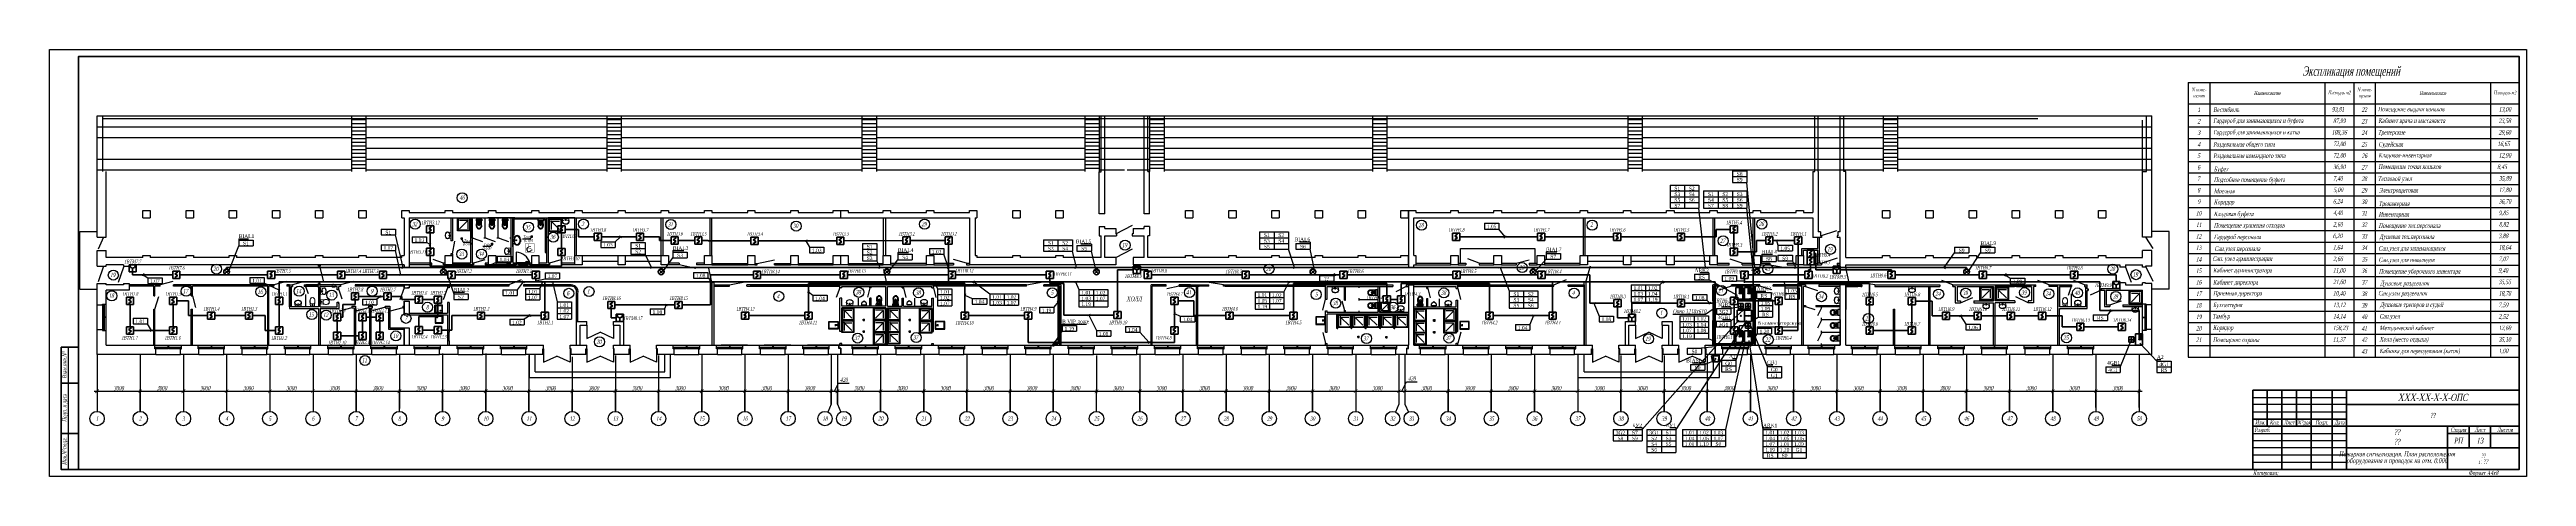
# Model space of a CAD drawing. Extents: x 0 to 1720, y -2086 to 3873.
# Drawn here: x 0 to 1720, y 0 to 297 of the extents above; entities that cross this region are included whole.
import ezdxf
from ezdxf.enums import TextEntityAlignment as Align

# ---------------------------------------------------------------- set-up
doc = ezdxf.new("R2010")
doc.units = 0
for name, color, linetype, lineweight in [('1сантех', 160, 'Continuous', 13), ('EL_DEVICE', 1, 'Continuous', 40), ('EL_KABLE', 9, 'Continuous', 60)]:
    doc.layers.add(name, color=color, linetype=linetype, lineweight=lineweight)
for name, color, linetype in [('CONTORXXNP----00', 255, 'Continuous'), ('EL_DEVICE_NAME', 7, 'Continuous'), ('FORMAT', 134, 'Continuous'), ('OSI', 5, 'Continuous'), ('PLAN', 2, 'Continuous'), ('SYS_PIN', 7, 'Continuous'), ('TEXT', 4, 'Continuous'), ('надписи', 7, 'Continuous')]:
    doc.layers.add(name, color=color, linetype=linetype)
doc.styles.add('R2_5', font='times.ttf', dxfattribs={"width": 0.65, "oblique": 12, "height": 2.5})
doc.styles.get("Standard").update_dxf_attribs({"font": 'times.ttf'})

# ---------------------------------------------------------------- blocks, each defined once
blk = doc.blocks.new('n')
for points in [[(-6527766, -4118616), (-6527107, -4118616), (-6527107, -4119151), (-6527766, -4119151)], [(-6527735, -4118647), (-6527137, -4118647), (-6527137, -4119120), (-6527735, -4119120)]]:
    blk.add_lwpolyline(points, close=True)
for points in [[(-6527735, -4118854), (-6527544, -4118854)], [(-6527735, -4118910), (-6527544, -4118910)], [(-6527580, -4118817), (-6527580, -4118951)]]:
    blk.add_lwpolyline(points)
blk = doc.blocks.new('PL_SHOWER_TRAY')
for p, q in [((0.45, 0.9), (-0.45, 0.9)), ((-0.45, 0.9), (-0.45, 0)), ((-0.45, 0), (0.45, 0)), ((-0.4, 0.12), (-0.4, 0.78)), ((-0.33, 0.85), (0.33, 0.85)), ((-0.33, 0.05), (0.33, 0.05)), ((-0.27, 0.25), (-0.27, 0.75)), ((-0.22, 0.23), (0.3, 0.75)), ((-0.2, 0.18), (0.3, 0.18)), ((0.4, 0.12), (0.4, 0.78)), ((0.45, 0), (0.45, 0.9))]:
    blk.add_line(p, q)
blk.add_circle((-0.27, 0.18), 0.025)
for centre, start, end in [((-0.33, 0.78), 90, 180), ((-0.33, 0.12), 180, 270), ((0.33, 0.78), 360, 90), ((0.33, 0.12), 270, 360)]:
    blk.add_arc(centre, 0.075, start, end)
blk = doc.blocks.new('раковина')
at = {"lineweight": 0}
for p, q in [((471040, 84579), (471009, 84347)), ((471009, 84347), (471014, 84314)), ((471014, 84314), (471028, 84283)), ((471029, 84347), (471034, 84376)), ((471034, 84318), (471029, 84347)), ((471034, 84376), (471046, 84404)), ((471046, 84291), (471034, 84318)), ((471459, 84579), (471040, 84579)), ((471040, 84578), (471040, 84578)), ((471046, 84404), (471067, 84429)), ((471067, 84429), (471094, 84451)), ((471094, 84451), (471127, 84470)), ((471127, 84470), (471165, 84483)), ((471165, 84483), (471207, 84492)), ((471207, 84492), (471250, 84495)), ((471231, 84521), (471231, 84525)), ((471233, 84489), (471231, 84521)), ((471236, 84481), (471241, 84439)), ((471239, 84502), (471261, 84502)), ((471239, 84502), (471261, 84502)), ((471239, 84490), (471239, 84502)), ((471250, 84495), (471293, 84492)), ((471259, 84439), (471264, 84481)), ((471261, 84502), (471261, 84490)), ((471267, 84489), (471269, 84521)), ((471269, 84521), (471269, 84525)), ((471293, 84492), (471334, 84483)), ((471334, 84483), (471372, 84470)), ((471372, 84470), (471405, 84451)), ((471405, 84451), (471433, 84429)), ((471433, 84429), (471453, 84404)), ((471453, 84404), (471466, 84376)), ((471466, 84318), (471453, 84291)), ((471489, 84347), (471459, 84579)), ((471459, 84578), (471459, 84578)), ((471466, 84376), (471469, 84347)), ((471469, 84347), (471466, 84318)), ((471472, 84283), (471485, 84314)), ((471485, 84314), (471489, 84347)), ((471028, 84283), (471050, 84253)), ((471067, 84265), (471046, 84291)), ((471050, 84253), (471080, 84228)), ((471094, 84243), (471067, 84265)), ((471080, 84228), (471116, 84207)), ((471127, 84225), (471094, 84243)), ((471116, 84207), (471158, 84191)), ((471165, 84211), (471127, 84225)), ((471158, 84191), (471203, 84182)), ((471207, 84203), (471165, 84211)), ((471203, 84182), (471250, 84179)), ((471250, 84200), (471207, 84203)), ((471293, 84203), (471250, 84200)), ((471250, 84179), (471297, 84182)), ((471334, 84211), (471293, 84203)), ((471297, 84182), (471342, 84191)), ((471372, 84225), (471334, 84211)), ((471342, 84191), (471383, 84207)), ((471405, 84243), (471372, 84225)), ((471383, 84207), (471420, 84228)), ((471433, 84265), (471405, 84243)), ((471420, 84228), (471449, 84253)), ((471453, 84291), (471433, 84265)), ((471449, 84253), (471472, 84283))]:
    blk.add_line(p, q, dxfattribs=at)
for centre, radius, start, end in [((471250, 84452), 24, 0, 180), ((471250, 84452), 24, 180, 0), ((471250, 84522), 20, 339.28556, 200.71444), ((471250, 84522), 19.2, 7.83741, 171.8967), ((471250, 84491), 16.9, 185.16961, 354.83039), ((471250, 84490), 16.9, 185.16961, 354.83039), ((471250, 84490), 10.9, 180, 0), ((471250, 84440), 8.95, 187.13892, 352.86108)]:
    blk.add_arc(centre, radius, start, end, dxfattribs=at)
blk = doc.blocks.new('PODDON')
at = {"xscale": -1000, "yscale": 1000, "zscale": 1000, "rotation": 270}
blk.add_blockref('PL_SHOWER_TRAY', (-338, -13), dxfattribs=at)
blk = doc.blocks.new('SIMG011S')
for points, const_width in [([(0.3, -0.3), (0.3, 0.3), (-0.3, 0.3), (-0.3, -0.3)], 0.015), ([(-0.09, 0.22), (-0.05, 0.22)], 0.04)]:
    blk.add_lwpolyline(points, close=True, dxfattribs=dict(const_width=const_width))
at = {"const_width": 0.0375}
for points in [[(-0.09, 0.22), (-0.09, -0.02), (0.06, -0.02), (0.13, -0.17), (0.2, -0.13)], [(-0.07, 0.09), (0.07, 0.09)]]:
    blk.add_lwpolyline(points, dxfattribs=at)
blk.add_arc((-0.06, -0.11), 0.153, 116.1997, 345.0088)
at = {"layer": 'CONTORXXNP----00', "const_width": 0.015}
blk.add_lwpolyline([(0.3, -0.3), (0.3, 0.3), (-0.3, 0.3), (-0.3, -0.3)], close=True, dxfattribs=at)
blk = doc.blocks.new('унитаз')
at = {"lineweight": 0}
for p, q in [((469757, 84250), (469789, 84579)), ((469757, 84250), (469767, 84310)), ((469764, 84249), (469775, 84310)), ((469767, 84310), (469785, 84368)), ((469775, 84310), (469794, 84368)), ((469785, 84368), (469812, 84422)), ((470071, 84579), (469789, 84579)), ((469794, 84368), (469821, 84422)), ((469812, 84422), (470048, 84422)), ((469905, 84574), (469905, 84579)), ((469955, 84574), (469905, 84574)), ((469950, 84504), (469910, 84504)), ((469916, 84574), (469916, 84504)), ((469944, 84574), (469944, 84504)), ((469955, 84579), (469955, 84574)), ((470039, 84422), (470066, 84368)), ((470048, 84422), (470075, 84368)), ((470066, 84368), (470085, 84310)), ((470103, 84250), (470071, 84579)), ((470075, 84368), (470093, 84310)), ((470085, 84310), (470096, 84249)), ((470093, 84310), (470103, 84250)), ((469756, 84191), (469757, 84250)), ((469766, 84132), (469756, 84191)), ((469764, 84191), (469764, 84249)), ((469773, 84134), (469764, 84191)), ((469785, 84076), (469766, 84132)), ((469792, 84080), (469773, 84134)), ((469810, 84036), (469785, 84076)), ((469810, 84036), (469785, 84076)), ((469816, 84042), (469792, 84080)), ((469845, 84005), (469810, 84036)), ((469845, 84005), (469810, 84036)), ((469849, 84012), (469816, 84042)), ((469886, 83985), (469845, 84005)), ((469886, 83985), (469845, 84005)), ((469888, 83993), (469849, 84012)), ((469930, 83987), (469888, 83993)), ((469972, 83993), (469930, 83987)), ((470011, 84012), (469972, 83993)), ((470015, 84005), (469974, 83985)), ((470044, 84042), (470011, 84012)), ((470049, 84036), (470015, 84005)), ((470068, 84080), (470044, 84042)), ((470075, 84076), (470049, 84036)), ((470087, 84134), (470068, 84080)), ((470094, 84132), (470075, 84076)), ((470096, 84191), (470087, 84134)), ((470104, 84191), (470094, 84132)), ((470096, 84249), (470096, 84191)), ((470103, 84250), (470104, 84191))]:
    blk.add_line(p, q, dxfattribs=at)
for centre, radius, start, end in [((469930, 84528), 25, 126.86, 233.14), ((469930, 84504), 20, 180, 0), ((469930, 84528), 25, 306.86, 53.14)]:
    blk.add_arc(centre, radius, start, end, dxfattribs=at)
blk = doc.blocks.new('M_BATH_ACC_HAND DRYER_P')
at = {"lineweight": -2}
for p, q in [((166.666667, 76.537336), (166.666667, 48.537336)), ((166.666667, -1.678251), (166.666667, -52.335614))]:
    blk.add_line(p, q, dxfattribs=at)
blk.add_lwpolyline([(0, -110), (0, 110), (166.666667, 110), (166.666667, 76.537336), (171.666667, 76.537336), (171.666667, 48.537336), (166.666667, 48.537336), (166.666667, -1.678251), (201.250019, -1.678251), (201.250019, -52.335614), (166.666667, -52.335614), (166.666667, -110)], close=True, dxfattribs=at)
blk = doc.blocks.new('AUDIT_I_090828010712-1')
at = {"layer": '1сантех', "lineweight": 13, "xscale": -1, "zscale": -1}
blk.add_blockref('M_BATH_ACC_HAND DRYER_P', (0, 0), dxfattribs=at)
blk = doc.blocks.new('PS_ARK_DEVICE')
at = {"layer": 'EL_DEVICE'}
for p, q in [((-4, 5), (4, 5)), ((-4, 0), (-4, 5)), ((4, 0), (-4, 0)), ((0, 2.5), (0, 0)), ((0, 2.5), (4, 2.5)), ((4, 5), (4, 0))]:
    blk.add_line(p, q, dxfattribs=at)
blk.add_lwpolyline([(0, 1.25, 2.5, 2.5, 0), (4, 1.25, 0, 0, 0)], format="xyseb", dxfattribs=at)
blk = doc.blocks.new('CONNECTOR_SQUARE')
at = {"layer": 'SYS_PIN'}
for p, q in [((-0.4, 0.4), (0.4, -0.4)), ((0.4, 0.4), (-0.4, -0.4))]:
    blk.add_line(p, q, dxfattribs=at)
blk = doc.blocks.new('_ArchTick')
at = {"const_width": 0.15}
blk.add_lwpolyline([(-0.5, -0.5), (0.5, 0.5)], dxfattribs=at)
blk = doc.blocks.new('PS_DAT_SMOKE')
at = {"layer": 'EL_DEVICE'}
for p, q in [((-2.5, 2.5), (2.5, 2.5)), ((-2.5, -2.5), (-2.5, 2.5)), ((1, 1.8), (-1, 0.6)), ((-1, 0.6), (1, -0.6)), ((2.5, 2.5), (2.5, -2.5)), ((2.5, -2.5), (-2.5, -2.5)), ((1, -0.6), (-1, -1.8))]:
    blk.add_line(p, q, dxfattribs=at)
blk = doc.blocks.new('PS_DAT_HAND')
at = {"layer": 'EL_DEVICE'}
for p, q in [((-2.5, 2.5), (2.5, 2.5)), ((-2.5, -2.5), (-2.5, 2.5)), ((-1.9, 1.9), (-1.3, 0.5)), ((-1.3, 0.5), (0, 0)), ((1.3, 0.5), (0, 0)), ((0, 0), (0, -1.8)), ((1.9, 1.9), (1.3, 0.5)), ((2.5, 2.5), (2.5, -2.5)), ((2.5, -2.5), (-2.5, -2.5))]:
    blk.add_line(p, q, dxfattribs=at)
blk = doc.blocks.new('PS_GB')
at = {"layer": 'EL_DEVICE'}
for p, q in [((-1.75, 1.75), (1.75, 1.75)), ((-1.75, -1.75), (-1.75, 1.75)), ((-0.525, 0.35), (0.525, 0.35)), ((0, 1.05), (0, 0.35)), ((1.75, 1.75), (1.75, -1.75)), ((1.75, -1.75), (-1.75, -1.75)), ((-1.05, -0.35), (1.05, -0.35)), ((0, -0.35), (0, -1.05))]:
    blk.add_line(p, q, dxfattribs=at)
blk = doc.blocks.new('PS_BIASL')
at = {"layer": 'EL_DEVICE'}
for p, q in [((-2.59, 2.02), (2.59, 2.02)), ((-1.9, -2.02), (-2.59, 2.02)), ((-0.92, -2.02), (-1.61, 2.02)), ((1.9, -2.02), (2.59, 2.02)), ((-1.9, -2.02), (1.9, -2.02))]:
    blk.add_line(p, q, dxfattribs=at)
blk = doc.blocks.new('EL_CABLE_UP')
at = {"layer": 'EL_DEVICE'}
for p, q in [((0.2, 0.4), (1.7, 3)), ((1.7, 3), (0.3, 1.5)), ((1.7, 3), (1.2, 1))]:
    blk.add_line(p, q, dxfattribs=at)
blk.add_circle((0, 0), 0.5, dxfattribs=at)
blk = doc.blocks.new('CONNECTOR_POINT')
at = {"layer": 'SYS_PIN'}
for p, q in [((-0.4, 0.4), (0.4, -0.4)), ((0.4, 0.4), (-0.4, -0.4))]:
    blk.add_line(p, q, dxfattribs=at)
blk = doc.blocks.new('PS_BIAL')
at = {"layer": 'EL_DEVICE'}
for p, q in [((-1.4, 1.4), (1.4, -1.4)), ((1.4, 1.4), (-1.4, -1.4))]:
    blk.add_line(p, q, dxfattribs=at)
blk.add_circle((0, 0), 2, dxfattribs=at)
blk = doc.blocks.new('KIP_AUTOMATION_BOX')
at = {"layer": 'EL_DEVICE'}
for p, q in [((-4, 2.5), (4, 2.5)), ((-4, -2.5), (-4, 2.5)), ((4, 2.5), (4, -2.5)), ((4, -2.5), (-4, -2.5))]:
    blk.add_line(p, q, dxfattribs=at)

msp = doc.modelspace()

# ---------------------------------------------------------------- linework, layer by layer
for p, q in [((1168.9, 212.6), (1178.9, 212.6)), ((1168.9, 212.6), (1168.9, 204.6)), ((1168.9, 208.6), (1178.9, 208.6)), ((1178.9, 212.6), (1178.9, 204.6)), ((1125.6, 202.6), (1145.6, 202.6)), ((1125.6, 202.6), (1125.6, 186.6)), ((1125.6, 198.6), (1145.6, 198.6)), ((1125.6, 194.6), (1145.6, 194.6)), ((1125.6, 190.6), (1145.6, 190.6)), ((1135.6, 202.6), (1135.6, 186.6)), ((1145.6, 202.6), (1145.6, 186.6)), ((1148.9, 198.6), (1178.9, 198.6)), ((1148.9, 198.6), (1148.9, 186.6)), ((1148.9, 194.6), (1178.9, 194.6)), ((1148.9, 190.6), (1178.9, 190.6)), ((1158.9, 198.6), (1158.9, 186.6)), ((1168.9, 204.6), (1178.9, 204.6)), ((1168.9, 198.6), (1168.9, 186.6)), ((1184.5, 145.3), (1178.9, 204.6)), ((1178.9, 198.6), (1178.9, 186.6)), ((230.3, 172), (240.3, 172)), ((230.3, 172), (230.3, 168)), ((240.3, 172), (240.3, 168)), ((996.6, 176.1), (1006.6, 176.1)), ((996.6, 176.1), (996.6, 172.1)), ((996.6, 172.1), (1006.6, 172.1)), ((1006.6, 176.1), (1006.6, 172.1)), ((1011, 166.7), (1006.6, 172.1)), ((1125.6, 186.6), (1145.6, 186.6)), ((1150.2, 145.3), (1145.6, 186.6)), ((1148.9, 186.6), (1178.9, 186.6)), ((1183.2, 143.7), (1178.9, 186.6)), ((124.2, 142.4), (131.4, 160.4)), ((131.4, 165.4), (131.4, 164.4)), ((131.4, 165.4), (138.2, 165.4)), ((131.4, 164.4), (141.4, 164.4)), ((131.4, 164.4), (131.4, 160.4)), ((131.4, 160.4), (141.4, 160.4)), ((141.4, 164.4), (141.4, 160.4)), ((230.3, 168), (240.3, 168)), ((230.3, 161.2), (240.3, 161.2)), ((230.3, 161.2), (230.3, 157.2)), ((230.3, 157.2), (240.3, 157.2)), ((245.6, 145.3), (240.3, 168)), ((240.3, 161.2), (240.3, 157.2)), ((244.1, 140.3), (240.3, 157.2)), ((251.9, 166.7), (261.9, 166.7)), ((251.9, 166.7), (251.9, 162.7)), ((251.9, 162.7), (261.9, 162.7)), ((261.9, 166.7), (261.9, 162.7)), ((264.4, 161.3), (261.9, 162.7)), ((263.9, 160.4), (264.8, 162.2)), ((382.8, 163.3), (392.8, 163.3)), ((382.8, 163.3), (382.8, 159.3)), ((382.8, 159.3), (392.8, 159.3)), ((396.5, 166.7), (392.8, 163.3)), ((392.8, 163.3), (392.8, 159.3)), ((397.2, 166), (395.8, 167.5)), ((403.8, 162.7), (413.8, 162.7)), ((403.8, 162.7), (403.8, 154.7)), ((403.8, 158.7), (413.8, 158.7)), ((413.8, 162.7), (413.8, 154.7)), ((432.9, 157.1), (432.9, 156.1)), ((432.9, 157.1), (440.5, 157.1)), ((432.9, 156.1), (442.9, 156.1)), ((432.9, 156.1), (432.9, 152.1)), ((442.9, 156.1), (442.9, 152.1)), ((526.2, 164.4), (524.5, 163.4)), ((525.4, 163.9), (527.9, 159.5)), ((527.9, 159.5), (537.9, 159.5)), ((527.9, 159.5), (527.9, 155.5)), ((527.9, 155.5), (537.9, 155.5)), ((537.9, 159.5), (537.9, 155.5)), ((564.6, 162.1), (574.6, 162.1)), ((564.6, 162.1), (564.6, 150.1)), ((564.6, 158.1), (574.6, 158.1)), ((574.6, 162.1), (574.6, 150.1)), ((589.2, 155.7), (589.2, 154.7)), ((589.2, 155.7), (596.6, 155.7)), ((611.1, 158.6), (621.1, 158.6)), ((611.1, 158.6), (611.1, 154.6)), ((621.1, 158.6), (621.1, 154.6)), ((690.4, 164.7), (710.4, 164.7)), ((690.4, 164.7), (690.4, 156.7)), ((690.4, 160.7), (710.4, 160.7)), ((690.4, 156.7), (710.4, 156.7)), ((700.4, 164.7), (700.4, 156.7)), ((710.4, 164.7), (710.4, 156.7)), ((713.2, 145.3), (710.4, 156.7)), ((713.6, 160.7), (723.6, 160.7)), ((713.6, 160.7), (713.6, 156.7)), ((713.6, 156.7), (723.6, 156.7)), ((723.6, 161.7), (716.2, 161.7)), ((723.6, 161.7), (723.6, 160.7)), ((723.6, 160.7), (723.6, 156.7)), ((726.9, 143.1), (723.6, 156.7)), ((840.5, 170.1), (860.5, 170.1)), ((840.5, 170.1), (840.5, 158.1)), ((840.5, 166.1), (860.5, 166.1)), ((840.5, 162.1), (860.5, 162.1)), ((840.5, 158.1), (860.5, 158.1)), ((850.5, 170.1), (850.5, 158.1)), ((860.5, 170.1), (860.5, 158.1)), ((864.7, 145.3), (860.5, 158.1)), ((865.6, 162.1), (875.6, 162.1)), ((865.6, 162.1), (865.6, 158.1)), ((865.6, 158.1), (875.6, 158.1)), ((875.6, 163.1), (868.2, 163.1)), ((875.6, 163.1), (875.6, 162.1)), ((875.6, 162.1), (875.6, 158.1)), ((878.8, 142.7), (875.6, 158.1)), ((1010.2, 166.1), (1011.8, 167.4)), ((1039.4, 156.2), (1039.4, 155.2)), ((1039.4, 156.2), (1046.9, 156.2)), ((1039.4, 155.2), (1049.4, 155.2)), ((1039.4, 155.2), (1039.4, 151.2)), ((1049.4, 155.2), (1049.4, 151.2)), ((1200.5, 164.4), (1198.6, 163.8)), ((1199.6, 164.1), (1200.5, 160.9)), ((1200.5, 160.9), (1210.5, 160.9)), ((1200.5, 160.9), (1200.5, 156.9)), ((1200.5, 156.9), (1210.5, 156.9)), ((1210.5, 160.9), (1210.5, 156.9)), ((1316, 145.3), (1323.1, 155.5)), ((1323.1, 159.5), (1333.1, 159.5)), ((1323.1, 159.5), (1323.1, 155.5)), ((1323.1, 155.5), (1333.1, 155.5)), ((1332.5, 142.3), (1341.2, 155.5)), ((1333.1, 159.5), (1333.1, 155.5)), ((1341.2, 160.5), (1341.2, 159.5)), ((1341.2, 160.5), (1348.7, 160.5)), ((1341.2, 159.5), (1351.2, 159.5)), ((1341.2, 159.5), (1341.2, 155.5)), ((1341.2, 155.5), (1351.2, 155.5)), ((1351.2, 159.5), (1351.2, 155.5)), ((65.5, 141.1), (64.5, 139.4)), ((65, 140.3), (68.2, 138.2)), ((68.2, 138.2), (78.2, 138.2)), ((68.2, 138.2), (68.2, 134.2)), ((78.2, 138.2), (78.2, 134.2)), ((124.2, 142.4), (124.2, 142.4)), ((139.1, 138.5), (149.1, 138.5)), ((139.1, 138.5), (139.1, 134.5)), ((149.1, 138.5), (149.1, 134.5)), ((243.2, 140.1), (245.1, 140.5)), ((244.6, 145), (246.6, 145.5)), ((275.2, 142.8), (280.7, 127.1)), ((275.2, 142.8), (275.2, 142.8)), ((303.9, 147.2), (304.7, 145.4)), ((304.3, 146.3), (310.9, 149.3)), ((310.9, 153.3), (320.9, 153.3)), ((310.9, 153.3), (310.9, 149.3)), ((310.9, 149.3), (320.9, 149.3)), ((320.9, 153.3), (320.9, 149.3)), ((344.3, 141.6), (354.3, 141.6)), ((344.3, 141.6), (344.3, 137.6)), ((354.3, 141.6), (354.3, 137.6)), ((403.8, 154.7), (413.8, 154.7)), ((418.2, 145.3), (413.8, 154.7)), ((417.3, 144.9), (419.1, 145.7)), ((426, 142.4), (432.9, 152.1)), ((426, 142.4), (426, 142.4)), ((432.9, 152.1), (442.9, 152.1)), ((447.2, 142), (457.2, 142)), ((447.2, 142), (447.2, 138)), ((447.2, 138), (457.2, 138)), ((457.2, 142), (457.2, 138)), ((459.1, 136.9), (457.2, 138)), ((458.6, 136), (459.6, 137.7)), ((564.6, 154.1), (574.6, 154.1)), ((564.6, 150.1), (574.6, 150.1)), ((577, 145.3), (574.6, 150.1)), ((576.1, 144.8), (577.9, 145.7)), ((582.7, 142.4), (589.2, 150.7)), ((582.7, 142.4), (582.7, 142.4)), ((589.2, 154.7), (599.2, 154.7)), ((589.2, 154.7), (589.2, 150.7)), ((589.2, 150.7), (599.2, 150.7)), ((599.2, 154.7), (599.2, 150.7)), ((611.1, 154.6), (621.1, 154.6)), ((624.5, 145.1), (621.1, 154.6)), ((623.5, 144.8), (625.4, 145.4)), ((712.2, 145), (714.2, 145.5)), ((726.9, 143.1), (726.9, 143.1)), ((863.8, 145), (865.7, 145.6)), ((878.8, 142.7), (878.8, 142.7)), ((882, 139.8), (892, 139.8)), ((882, 139.8), (882, 135.8)), ((892.9, 140.3), (892, 139.8)), ((892, 139.8), (892, 135.8)), ((893.3, 139.4), (892.5, 141.2)), ((1008.4, 145.6), (1006.5, 144.9)), ((1007.5, 145.3), (1013.8, 129.1)), ((1031.8, 142.6), (1039.4, 151.2)), ((1031.8, 142.6), (1031.8, 142.6)), ((1039.4, 151.2), (1049.4, 151.2)), ((1142.5, 140.7), (1152.5, 140.7)), ((1142.5, 140.7), (1142.5, 136.7)), ((1152.5, 141.7), (1146.2, 141.7)), ((1149.2, 145.2), (1151.2, 145.4)), ((1152.5, 141.7), (1152.5, 140.7)), ((1152.5, 140.7), (1152.5, 136.7)), ((1161.7, 139.8), (1171.7, 139.8)), ((1161.7, 139.8), (1161.7, 135.8)), ((1171.7, 139.8), (1171.7, 135.8)), ((1182.2, 143.6), (1184.2, 143.8)), ((1183.5, 145.2), (1185.5, 145.4)), ((1186.7, 142.6), (1189.2, 149.6)), ((1186.7, 142.6), (1186.7, 142.6)), ((1189.2, 154.6), (1189.2, 153.6)), ((1189.2, 154.6), (1196.6, 154.6)), ((1189.2, 153.6), (1199.2, 153.6)), ((1189.2, 153.6), (1189.2, 149.6)), ((1189.2, 149.6), (1199.2, 149.6)), ((1199.2, 153.6), (1199.2, 149.6)), ((1200.5, 153.9), (1210.5, 153.9)), ((1200.5, 153.9), (1200.5, 149.9)), ((1200.5, 149.9), (1210.5, 149.9)), ((1210.5, 153.9), (1210.5, 149.9)), ((1212.9, 145.3), (1210.5, 149.9)), ((1212, 144.8), (1213.8, 145.7)), ((1315.2, 145.8), (1316.8, 144.7)), ((1332.5, 142.3), (1332.5, 142.3)), ((1359, 141.1), (1357.9, 139.4)), ((1358.4, 140.3), (1361.9, 138)), ((1361.9, 138), (1371.9, 138)), ((1361.9, 138), (1361.9, 134)), ((1371.9, 138), (1371.9, 134)), ((68.2, 134.2), (78.2, 134.2)), ((139.1, 134.5), (149.1, 134.5)), ((159.5, 129.5), (149.1, 134.5)), ((159.1, 128.6), (159.9, 130.5)), ((217.4, 123.3), (227.4, 123.3)), ((217.4, 123.3), (217.4, 119.3)), ((229.9, 125.3), (227.4, 123.3)), ((227.4, 123.3), (227.4, 119.3)), ((230.5, 124.5), (229.3, 126)), ((280.7, 128.1), (280.7, 127.1)), ((280.7, 128.1), (288.2, 128.1)), ((280.7, 127.1), (290.7, 127.1)), ((280.7, 127.1), (280.7, 123.1)), ((280.7, 123.1), (290.7, 123.1)), ((290.7, 127.1), (290.7, 123.1)), ((314.9, 129.9), (324.9, 129.9)), ((314.9, 129.9), (314.9, 125.9)), ((314.9, 125.9), (324.9, 125.9)), ((329, 135.3), (324.9, 129.9)), ((324.9, 129.9), (324.9, 125.9)), ((329.8, 134.7), (328.2, 135.9)), ((330.6, 130.8), (340.6, 130.8)), ((330.6, 130.8), (330.6, 122.8)), ((330.6, 126.8), (340.6, 126.8)), ((330.6, 122.8), (340.6, 122.8)), ((337.5, 137), (337.9, 135)), ((337.7, 136), (344.3, 137.6)), ((342.5, 135.3), (340.6, 130.8)), ((340.6, 130.8), (340.6, 122.8)), ((343.4, 134.9), (341.6, 135.7)), ((344.3, 137.6), (354.3, 137.6)), ((350.2, 135.5), (348.3, 135)), ((349.3, 135.3), (352.5, 121.4)), ((352.5, 121.4), (362.5, 121.4)), ((352.5, 121.4), (352.5, 109.4)), ((362.5, 121.4), (362.5, 109.4)), ((527.7, 129.3), (526.5, 127.7)), ((527.1, 128.5), (530.1, 126.1)), ((530.1, 126.1), (540.1, 126.1)), ((530.1, 126.1), (530.1, 122.1)), ((530.1, 122.1), (540.1, 122.1)), ((540.1, 126.1), (540.1, 122.1)), ((615.3, 135.7), (613.5, 134.8)), ((614.4, 135.3), (616.8, 130.6)), ((616.8, 130.6), (626.8, 130.6)), ((616.8, 130.6), (616.8, 118.6)), ((616.8, 126.6), (626.8, 126.6)), ((616.8, 122.6), (626.8, 122.6)), ((626.8, 130.6), (626.8, 118.6)), ((636.2, 127), (635.4, 125.2)), ((635.8, 126.1), (640.9, 123.9)), ((640.9, 123.9), (650.9, 123.9)), ((640.9, 123.9), (640.9, 119.9)), ((642.5, 136.1), (641.3, 134.5)), ((641.9, 135.3), (653.1, 127.1)), ((650.9, 123.9), (650.9, 119.9)), ((653.1, 127.1), (673.1, 127.1)), ((653.1, 127.1), (653.1, 119.1)), ((653.1, 123.1), (673.1, 123.1)), ((663.1, 127.1), (663.1, 119.1)), ((673.1, 127.1), (673.1, 119.1)), ((700.6, 121.4), (697.5, 117.8)), ((701.4, 120.7), (699.8, 122)), ((713.7, 135.7), (711.8, 134.9)), ((712.7, 135.3), (715, 130.1)), ((715, 130.1), (735, 130.1)), ((715, 130.1), (715, 118.1)), ((715, 126.1), (735, 126.1)), ((715, 122.1), (735, 122.1)), ((725, 130.1), (725, 118.1)), ((735, 130.1), (735, 118.1)), ((837.4, 128.4), (857.4, 128.4)), ((837.4, 128.4), (837.4, 116.4)), ((837.4, 124.4), (857.4, 124.4)), ((847.4, 128.4), (847.4, 116.4)), ((860.7, 135.3), (857.4, 128.4)), ((857.4, 128.4), (857.4, 116.4)), ((861.6, 134.8), (859.8, 135.7)), ((882, 135.8), (892, 135.8)), ((1013.8, 129.1), (1033.8, 129.1)), ((1013.8, 129.1), (1013.8, 117.1)), ((1013.8, 125.1), (1033.8, 125.1)), ((1013.8, 121.1), (1033.8, 121.1)), ((1023.8, 129.1), (1023.8, 117.1)), ((1033.8, 129.1), (1033.8, 117.1)), ((1073.5, 120.9), (1071.7, 120.1)), ((1072.6, 120.5), (1076.3, 111.6)), ((1098.5, 133.3), (1118.5, 133.3)), ((1098.5, 133.3), (1098.5, 121.3)), ((1098.5, 129.3), (1118.5, 129.3)), ((1098.5, 125.3), (1118.5, 125.3)), ((1098.5, 121.3), (1118.5, 121.3)), ((1108.5, 133.3), (1108.5, 121.3)), ((1120.8, 135.3), (1118.5, 133.3)), ((1118.5, 133.3), (1118.5, 121.3)), ((1121.5, 134.5), (1120.2, 136)), ((1141.1, 126.6), (1151.1, 126.6)), ((1141.1, 126.6), (1141.1, 122.6)), ((1141.1, 122.6), (1151.1, 122.6)), ((1142.5, 136.7), (1152.5, 136.7)), ((1151.1, 126.6), (1151.1, 122.6)), ((1153.2, 120.5), (1151.1, 122.6)), ((1172.3, 126), (1152.5, 136.7)), ((1152.5, 119.8), (1153.9, 121.2)), ((1161.7, 135.8), (1171.7, 135.8)), ((1177.3, 135.8), (1171.7, 135.8)), ((1172.3, 126), (1172.3, 126)), ((1177.3, 134.8), (1177.4, 136.8)), ((1180.7, 123.8), (1185.7, 123.9)), ((1180.7, 123.8), (1180.7, 123.8)), ((1185.7, 128.9), (1185.7, 127.9)), ((1185.7, 128.9), (1192.1, 128.9)), ((1185.7, 127.9), (1195.7, 127.9)), ((1185.7, 127.9), (1185.7, 123.9)), ((1185.7, 123.9), (1195.7, 123.9)), ((1186.8, 122.9), (1196.8, 122.9)), ((1186.8, 122.9), (1186.8, 110.9)), ((1195.7, 127.9), (1195.7, 123.9)), ((1196.8, 122.9), (1196.8, 110.9)), ((1205.8, 135.4), (1203.8, 135.2)), ((1204.8, 135.3), (1205.3, 131.3)), ((1205.3, 131.3), (1215.3, 131.3)), ((1205.3, 131.3), (1205.3, 123.3)), ((1205.3, 127.3), (1215.3, 127.3)), ((1205.3, 123.3), (1215.3, 123.3)), ((1215.3, 131.3), (1215.3, 123.3)), ((1361.9, 134), (1371.9, 134)), ((58, 110.2), (68, 110.2)), ((58, 110.2), (58, 106.2)), ((58, 106.2), (68, 106.2)), ((68, 110.2), (68, 106.2)), ((70.9, 101.6), (68, 106.2)), ((217.4, 119.3), (227.4, 119.3)), ((319.6, 109.4), (329.6, 109.4)), ((319.6, 109.4), (319.6, 105.4)), ((319.6, 105.4), (329.6, 105.4)), ((333.8, 111.9), (329.6, 109.4)), ((329.6, 109.4), (329.6, 105.4)), ((334.3, 111), (333.3, 112.7)), ((352.5, 117.4), (362.5, 117.4)), ((352.5, 113.4), (362.5, 113.4)), ((352.5, 109.4), (362.5, 109.4)), ((417.2, 116.6), (427.2, 116.6)), ((417.2, 116.6), (417.2, 112.6)), ((417.2, 112.6), (427.2, 112.6)), ((428.4, 119.3), (427.2, 116.6)), ((427.2, 116.6), (427.2, 112.6)), ((429.3, 118.8), (427.5, 119.7)), ((616.8, 118.6), (626.8, 118.6)), ((640.9, 119.9), (650.9, 119.9)), ((653.1, 119.1), (673.1, 119.1)), ((687.5, 117.8), (697.5, 117.8)), ((687.5, 117.8), (687.5, 113.8)), ((687.5, 113.8), (697.5, 113.8)), ((697.5, 117.8), (697.5, 113.8)), ((703.3, 106), (703.3, 105)), ((703.3, 106), (720.2, 106)), ((703.3, 105), (713.3, 105)), ((703.3, 105), (703.3, 101)), ((713.3, 105), (713.3, 101)), ((715, 118.1), (735, 118.1)), ((722.8, 112.7), (721, 111.8)), ((721.9, 112.3), (727.1, 101.5)), ((747.3, 104.3), (757.3, 104.3)), ((747.3, 104.3), (747.3, 100.3)), ((757.3, 104.3), (757.3, 100.3)), ((781.7, 114.3), (780.9, 112.5)), ((781.3, 113.4), (785.4, 111.6)), ((785.4, 111.6), (795.4, 111.6)), ((785.4, 111.6), (785.4, 107.6)), ((785.4, 107.6), (795.4, 107.6)), ((795.4, 111.6), (795.4, 107.6)), ((837.4, 120.4), (857.4, 120.4)), ((837.4, 116.4), (857.4, 116.4)), ((1013.8, 117.1), (1033.8, 117.1)), ((1018.1, 105.7), (1028.1, 105.7)), ((1018.1, 105.7), (1018.1, 101.7)), ((1030.8, 111.9), (1028.1, 105.7)), ((1028.1, 105.7), (1028.1, 101.7)), ((1031.7, 111.5), (1029.9, 112.3)), ((1076.3, 111.6), (1086.3, 111.6)), ((1076.3, 111.6), (1076.3, 107.6)), ((1076.3, 107.6), (1086.3, 107.6)), ((1086.3, 111.6), (1086.3, 107.6)), ((1173.4, 108.8), (1106.1, 32.8)), ((1178.7, 108.6), (1129.5, 32.8)), ((1132.3, 111.8), (1152.3, 111.8)), ((1132.3, 111.8), (1132.3, 95.8)), ((1132.3, 107.8), (1152.3, 107.8)), ((1132.3, 103.8), (1152.3, 103.8)), ((1142.3, 111.8), (1142.3, 95.8)), ((1152.3, 111.8), (1152.3, 95.8)), ((1157.7, 108), (1167.7, 108)), ((1157.7, 108), (1157.7, 104)), ((1157.7, 104), (1167.7, 104)), ((1157.8, 116.8), (1167.8, 116.8)), ((1157.8, 116.8), (1157.8, 112.8)), ((1157.8, 112.8), (1167.8, 112.8)), ((1167.8, 117.8), (1161.4, 117.8)), ((1167.7, 109), (1161.9, 109)), ((1178.5, 117.6), (1167.7, 108)), ((1167.7, 109), (1167.7, 108)), ((1167.7, 108), (1167.7, 104)), ((1167.8, 117.8), (1167.8, 116.8)), ((1173.4, 117.7), (1167.8, 116.8)), ((1167.8, 116.8), (1167.8, 112.8)), ((1173.4, 117.7), (1173.4, 117.7)), ((1173.4, 108.8), (1173.4, 108.8)), ((1173.7, 101.3), (1173.7, 105)), ((1173.7, 105), (1178, 105)), ((1178.5, 117.6), (1178.5, 117.6)), ((1178.7, 108.6), (1178.7, 108.6)), ((1180.9, 106.1), (1192.9, 76.6)), ((1180.9, 106.1), (1180.9, 106.1)), ((1182.7, 109.6), (1183.7, 107.9)), ((1183.2, 108.8), (1186.8, 110.9)), ((1186.1, 104.2), (1186.1, 103.2)), ((1186.1, 104.2), (1213.6, 104.2)), ((1186.1, 103.2), (1196.1, 103.2)), ((1186.1, 103.2), (1186.1, 99.2)), ((1186.8, 118.9), (1196.8, 118.9)), ((1186.8, 114.9), (1196.8, 114.9)), ((1186.8, 110.9), (1196.8, 110.9)), ((1196.1, 103.2), (1196.1, 99.2)), ((1328.1, 112.2), (1326.5, 111.1)), ((1327.3, 111.7), (1331, 106)), ((1331, 106), (1341, 106)), ((1331, 106), (1331, 102)), ((1341, 106), (1341, 102)), ((1419.4, 112.5), (1429.4, 112.5)), ((1419.4, 112.5), (1419.4, 108.5)), ((1419.4, 108.5), (1429.4, 108.5)), ((1431.8, 115.4), (1429.4, 112.5)), ((1429.4, 112.5), (1429.4, 108.5)), ((1432.6, 114.7), (1431, 116)), ((70, 101), (71.7, 102.1)), ((697.2, 91.3), (703.3, 101)), ((697.2, 91.3), (697.2, 91.3)), ((703.3, 101), (713.3, 101)), ((727.1, 101.5), (737.1, 101.5)), ((727.1, 101.5), (727.1, 97.5)), ((727.1, 97.5), (737.1, 97.5)), ((737.1, 101.5), (737.1, 97.5)), ((747.3, 100.3), (757.3, 100.3)), ((763.7, 93.3), (757.3, 100.3)), ((763, 92.6), (764.4, 93.9)), ((1018.1, 101.7), (1028.1, 101.7)), ((1132.3, 99.8), (1152.3, 99.8)), ((1132.3, 95.8), (1152.3, 95.8)), ((1137.5, 89.2), (1147.5, 89.2)), ((1137.5, 89.2), (1137.5, 85.2)), ((1157, 90.2), (1147.5, 89.2)), ((1147.5, 89.2), (1147.5, 85.2)), ((1157, 93.8), (1152.3, 95.8)), ((1156.6, 92.8), (1157.4, 94.7)), ((1157.1, 89.3), (1156.9, 91.2)), ((1177.2, 92.3), (1164.1, 32.8)), ((1175.6, 94.4), (1171.2, 80.9)), ((1175.6, 94.4), (1175.6, 94.4)), ((1178.1, 92.1), (1176.2, 92.5)), ((1180.3, 94.5), (1190.1, 32.8)), ((1180.3, 94.5), (1180.3, 94.5)), ((1182.4, 93), (1186.1, 99.2)), ((1182.4, 93), (1182.4, 93)), ((1186.1, 99.2), (1196.1, 99.2)), ((1331, 102), (1341, 102)), ((1445.4, 93.9), (1438.2, 76.3)), ((1445.4, 93.9), (1445.4, 93.9)), ((1451.8, 92.8), (1463.7, 80.3)), ((1451.8, 92.8), (1451.8, 92.8)), ((1137.5, 85.2), (1147.5, 85.2)), ((1139.7, 77.9), (1149.7, 77.9)), ((1139.7, 77.9), (1139.7, 73.9)), ((1139.7, 73.9), (1149.7, 73.9)), ((1149.7, 78.9), (1141.1, 78.9)), ((1157, 80.6), (1149.7, 77.9)), ((1149.7, 78.9), (1149.7, 77.9)), ((1149.7, 77.9), (1149.7, 73.9)), ((1157, 80.6), (1157, 80.6)), ((1161.2, 80.9), (1171.2, 80.9)), ((1161.2, 80.9), (1161.2, 72.9)), ((1161.2, 76.9), (1171.2, 76.9)), ((1161.2, 72.9), (1171.2, 72.9)), ((1171.2, 81.9), (1169, 81.9)), ((1171.2, 81.9), (1171.2, 80.9)), ((1171.2, 80.9), (1171.2, 72.9)), ((1192.9, 77.6), (1192.9, 76.6)), ((1192.9, 77.6), (1197, 77.6)), ((1192.9, 76.6), (1202.9, 76.6)), ((1192.9, 76.6), (1192.9, 68.6)), ((1192.9, 72.6), (1202.9, 72.6)), ((1202.9, 76.6), (1202.9, 68.6)), ((1428.2, 76.3), (1438.2, 76.3)), ((1428.2, 76.3), (1428.2, 72.3)), ((1428.2, 72.3), (1438.2, 72.3)), ((1438.2, 77.3), (1432.4, 77.3)), ((1438.2, 77.3), (1438.2, 76.3)), ((1438.2, 76.3), (1438.2, 72.3)), ((1463.7, 81.3), (1463.7, 80.3)), ((1463.7, 81.3), (1466.4, 81.3)), ((1463.7, 80.3), (1473.7, 80.3)), ((1463.7, 80.3), (1463.7, 72.3)), ((1463.7, 76.3), (1473.7, 76.3)), ((1463.7, 72.3), (1473.7, 72.3)), ((1473.7, 80.3), (1473.7, 72.3)), ((1192.9, 68.6), (1202.9, 68.6)), ((1086.1, 32.8), (1106.1, 32.8)), ((1086.1, 32.8), (1086.1, 24.8)), ((1086.1, 28.8), (1106.1, 28.8)), ((1086.1, 24.8), (1106.1, 24.8)), ((1096.1, 32.8), (1096.1, 24.8)), ((1106.1, 33.8), (1101.4, 33.8)), ((1106.1, 33.8), (1106.1, 32.8)), ((1106.1, 32.8), (1106.1, 24.8)), ((1109.5, 32.8), (1129.5, 32.8)), ((1109.5, 32.8), (1109.5, 16.8)), ((1109.5, 28.8), (1129.5, 28.8)), ((1109.5, 24.8), (1129.5, 24.8)), ((1109.5, 20.8), (1129.5, 20.8)), ((1119.5, 32.8), (1119.5, 16.8)), ((1129.5, 33.8), (1125.5, 33.8)), ((1129.5, 33.8), (1129.5, 32.8)), ((1129.5, 32.8), (1129.5, 16.8)), ((1134.1, 32.8), (1164.1, 32.8)), ((1134.1, 32.8), (1134.1, 20.8)), ((1134.1, 28.8), (1164.1, 28.8)), ((1134.1, 24.8), (1164.1, 24.8)), ((1134.1, 20.8), (1164.1, 20.8)), ((1144.1, 32.8), (1144.1, 20.8)), ((1154.1, 32.8), (1154.1, 20.8)), ((1164.1, 32.8), (1164.1, 20.8)), ((1190.1, 33.8), (1190.1, 32.8)), ((1190.1, 33.8), (1195.8, 33.8)), ((1190.1, 32.8), (1220.1, 32.8)), ((1190.1, 32.8), (1190.1, 12.8)), ((1190.1, 28.8), (1220.1, 28.8)), ((1190.1, 24.8), (1220.1, 24.8)), ((1190.1, 20.8), (1220.1, 20.8)), ((1200.1, 32.8), (1200.1, 12.8)), ((1210.1, 32.8), (1210.1, 12.8)), ((1220.1, 32.8), (1220.1, 12.8)), ((1109.5, 16.8), (1129.5, 16.8)), ((1190.1, 16.8), (1220.1, 16.8)), ((1190.1, 12.8), (1220.1, 12.8))]:
    msp.add_line(p, q)
at = {"layer": 'EL_KABLE'}
for p, q in [((264.4, 158.8), (264.4, 169.4)), ((355.6, 169.4), (355.6, 158.7)), ((367.3, 171.9), (358.1, 171.9)), ((367.3, 166.7), (367.3, 171.9)), ((378.2, 166.7), (367.3, 166.7)), ((407.6, 166.7), (383.2, 166.7)), ((423.6, 166.7), (412.6, 166.7)), ((423.6, 164.1), (423.6, 166.7)), ((431.7, 164.1), (423.6, 164.1)), ((448.1, 164.1), (436.7, 164.1)), ((457.4, 164.1), (453.1, 164.1)), ((457.4, 163.9), (457.4, 164.1)), ((487.2, 163.9), (457.4, 163.9)), ((546.8, 163.9), (492.2, 163.9)), ((592.8, 164.1), (551.8, 163.9)), ((622, 164.1), (597.8, 164.1)), ((624.5, 135.3), (624.5, 161.6)), ((1033.5, 166.7), (979.5, 166.7)), ((1086.3, 166.7), (1038.5, 166.7)), ((1130.7, 166.7), (1091.3, 166.7)), ((1157.6, 166.7), (1135.7, 166.7)), ((1167.4, 171.9), (1157.6, 171.9)), ((1157.6, 171.9), (1157.6, 166.7)), ((1169.9, 158.8), (1169.9, 169.4)), ((1185.5, 156.3), (1172.4, 156.3)), ((1192, 164.1), (1185.5, 164.1)), ((1185.5, 164.1), (1185.5, 156.3)), ((1212.1, 164.1), (1197, 164.1)), ((1214.6, 135.3), (1214.6, 161.6)), ((1225.7, 155), (1226.8, 155)), ((1226.8, 155), (1226.8, 143.8)), ((57.7, 140.3), (57.7, 142.3)), ((85.6, 140.3), (57.7, 140.3)), ((151.4, 140.3), (90.6, 140.3)), ((1183.2, 145.3), (123, 145.3)), ((123, 145.3), (123, 144.3)), ((200, 140.3), (156.4, 140.3)), ((229.1, 140.3), (205, 140.3)), ((276.7, 140.3), (234.1, 140.3)), ((264.4, 146.3), (264.4, 153.8)), ((355.6, 146.3), (264.4, 146.3)), ((1183.2, 145.3), (273.6, 145.3)), ((273.6, 145.3), (273.6, 144.3)), ((335.2, 140.3), (281.7, 140.3)), ((337.7, 135.3), (337.7, 137.8)), ((355.6, 153.7), (355.6, 146.3)), ((1183.2, 145.3), (424.8, 145.3)), ((424.8, 145.3), (424.8, 144.3)), ((488.9, 140.3), (459.1, 140.3)), ((459.1, 140.3), (459.1, 119.3)), ((549.2, 140.3), (493.9, 140.3)), ((624.3, 140.3), (554.2, 140.3)), ((1183.2, 145.3), (581.6, 145.3)), ((581.6, 145.3), (581.6, 144.3)), ((692.3, 140.3), (629.3, 140.3)), ((694.8, 134.3), (694.8, 137.8)), ((1183.2, 145.3), (727.1, 145.3)), ((727.1, 145.3), (727.1, 144.3)), ((752.7, 143.8), (741.8, 143.8)), ((741.8, 143.8), (741.8, 114.8)), ((762.8, 143.8), (757.7, 143.8)), ((762.8, 142.8), (762.8, 143.8)), ((828.3, 140.3), (765.3, 140.3)), ((896.3, 140.3), (833.3, 140.3)), ((1183.2, 145.3), (877.5, 145.3)), ((877.5, 145.3), (877.5, 144.3)), ((974.7, 140.3), (901.3, 140.3)), ((1033.8, 140.3), (979.7, 140.3)), ((1183.2, 145.3), (1030.5, 145.3)), ((1030.5, 145.3), (1030.5, 144.3)), ((1069.9, 140.3), (1038.8, 140.3)), ((1069.9, 120.5), (1069.9, 140.3)), ((1177.3, 135.3), (1177.3, 137.8)), ((1179.8, 140.3), (1219.2, 140.3)), ((1183.2, 111.8), (1183.2, 145.3)), ((1183.2, 111.8), (1183.2, 145.3)), ((1183.2, 111.8), (1183.2, 145.3)), ((1183.2, 111.8), (1183.2, 145.3)), ((1183.2, 111.8), (1183.2, 145.3)), ((1183.2, 111.8), (1183.2, 145.3)), ((1183.2, 111.8), (1183.2, 145.3)), ((1183.2, 111.8), (1183.2, 145.3)), ((1183.2, 145.3), (1331.5, 145.3)), ((1183.2, 111.8), (1183.2, 145.3)), ((1183.2, 145.3), (1185.8, 145.3)), ((1185.8, 145.3), (1185.8, 144.3)), ((1221.7, 142.8), (1221.7, 143.8)), ((1221.7, 143.8), (1223.2, 143.8)), ((1223.2, 152.3), (1223.2, 152.5)), ((1223.2, 143.8), (1223.2, 147.3)), ((1226.8, 143.8), (1238.8, 143.8)), ((1243.8, 143.8), (1279.3, 143.8)), ((1279.3, 143.8), (1279.3, 142.8)), ((1281.8, 140.3), (1340.3, 140.3)), ((1331.5, 145.3), (1331.5, 144.3)), ((1345.3, 140.3), (1403.8, 140.3)), ((1408.8, 140.3), (1435.5, 140.3)), ((1435.5, 140.3), (1435.5, 135.7)), ((96.6, 122.2), (88.3, 122.2)), ((96.6, 111.9), (96.6, 122.2)), ((1157, 135.3), (159.5, 135.3)), ((159.5, 135.3), (159.5, 124.7)), ((212.2, 122.8), (212.2, 119.7)), ((232.3, 125.3), (214.7, 125.3)), ((244.7, 125.3), (237.3, 125.3)), ((244.7, 123), (244.7, 125.3)), ((254, 123), (244.7, 123)), ((267.2, 123), (259, 123)), ((269.7, 111.3), (269.7, 120.5)), ((1157, 135.3), (337.7, 135.3)), ((1157, 135.3), (344, 135.3)), ((344, 135.3), (344, 114.4)), ((635.8, 134.3), (527.1, 134.3)), ((527.1, 134.3), (527.1, 114.4)), ((1157, 135.3), (624.5, 135.3)), ((635.8, 114.4), (635.8, 134.3)), ((704.4, 134.3), (694.8, 134.3)), ((1157, 135.3), (700.6, 135.3)), ((700.6, 135.3), (700.6, 92.3)), ((704.4, 112.3), (704.4, 134.3)), ((794.9, 122.2), (783.8, 122.2)), ((794.9, 111.9), (794.9, 122.2)), ((928.8, 134.3), (864, 134.3)), ((864, 134.3), (864, 114.4)), ((928.8, 125.6), (928.8, 134.3)), ((936.3, 123.1), (931.3, 123.1)), ((1000.1, 134.3), (938.8, 134.3)), ((938.8, 134.3), (938.8, 125.6)), ((1000.1, 114.4), (1000.1, 134.3)), ((1157, 135.3), (1044, 135.3)), ((1044, 135.3), (1044, 114.4)), ((1086.6, 120.5), (1069.9, 120.5)), ((1130.7, 120.5), (1099.1, 120.5)), ((1099.1, 120.5), (1099.1, 112.8)), ((1157, 120.5), (1135.7, 120.5)), ((1157, 92.3), (1157, 135.3)), ((1157, 92.3), (1157, 135.3)), ((1157, 92.3), (1157, 135.3)), ((1157, 92.3), (1157, 135.3)), ((1157, 92.3), (1157, 135.3)), ((1157, 92.3), (1157, 135.3)), ((1157, 92.3), (1157, 120.5)), ((1172.6, 122.2), (1198.5, 122.2)), ((1173.7, 122.9), (1173.7, 123.4)), ((1183.2, 122.9), (1173.7, 122.9)), ((1176.2, 127.4), (1177.2, 127.4)), ((1183.2, 135.3), (1177.3, 135.3)), ((1182.2, 127.4), (1183.2, 127.4)), ((1183.2, 97.3), (1183.2, 135.3)), ((1183.2, 135.3), (1214.6, 135.3)), ((1183.2, 97.3), (1183.2, 135.3)), ((1183.2, 127.4), (1183.2, 135.3)), ((1183.2, 135.3), (1424.1, 135.3)), ((1183.2, 97.3), (1183.2, 122.9)), ((1214.2, 101.6), (1214.2, 134.3)), ((1214.2, 134.3), (1264.2, 134.3)), ((1264.2, 134.3), (1264.2, 124.4)), ((1296, 121.9), (1307.7, 121.9)), ((1307.7, 121.9), (1307.7, 111.7)), ((1424.1, 135.3), (1424.1, 115.4)), ((55.9, 104.1), (55.9, 119.7)), ((85.8, 119.7), (85.8, 104.1)), ((109.8, 111.9), (96.6, 111.9)), ((136, 111.9), (114.8, 111.9)), ((149.8, 111.9), (141, 111.9)), ((149.8, 101.6), (149.8, 111.9)), ((159.5, 119.7), (159.5, 104.1)), ((199.8, 108.3), (199.8, 100.3)), ((203.7, 110.8), (202.3, 110.8)), ((212.2, 119.7), (203.7, 119.7)), ((203.7, 119.7), (203.7, 110.8)), ((217.4, 100.3), (217.4, 108.3)), ((219.9, 110.8), (226.8, 110.8)), ((229.3, 108.3), (229.3, 100.3)), ((256.5, 104.3), (256.5, 111.3)), ((256.5, 111.3), (269.7, 111.3)), ((297.2, 111.9), (279.4, 111.9)), ((279.4, 111.9), (279.4, 101.8)), ((341.5, 111.9), (302.2, 111.9)), ((390.2, 116.8), (390.2, 110.3)), ((390.2, 110.3), (393.6, 110.3)), ((434.3, 119.3), (392.7, 119.3)), ((459.1, 119.3), (439.3, 119.3)), ((524.6, 111.9), (485.7, 111.9)), ((677.2, 111.9), (638.3, 111.9)), ((679.7, 93.3), (679.7, 109.4)), ((739.3, 112.3), (704.4, 112.3)), ((781.3, 119.7), (781.3, 104.1)), ((817.1, 111.9), (794.9, 111.9)), ((861.5, 111.9), (822.1, 111.9)), ((1041.5, 111.9), (1002.6, 111.9)), ((1089.1, 110.3), (1089.1, 118)), ((1096.6, 110.3), (1089.1, 110.3)), ((1170.1, 104.1), (1170.1, 119.7)), ((1174.7, 115.8), (1174.7, 116.8)), ((1177.2, 111.8), (1183.2, 111.8)), ((1177.2, 111.8), (1183.2, 111.8)), ((1177.2, 111.8), (1183.2, 111.8)), ((1179.7, 115.8), (1179.7, 116.8)), ((1179.7, 101.3), (1179.7, 103.3)), ((1182.2, 111.8), (1183.2, 111.8)), ((1182.2, 111.8), (1183.2, 111.8)), ((1182.2, 111.8), (1183.2, 111.8)), ((1182.2, 111.8), (1183.2, 111.8)), ((1182.2, 111.8), (1183.2, 111.8)), ((1182.2, 111.8), (1183.2, 111.8)), ((1201, 119.7), (1201, 104.1)), ((1264.2, 119.4), (1264.2, 104)), ((1293.5, 104), (1293.5, 119.4)), ((1307.7, 111.7), (1314.7, 111.7)), ((1319.7, 111.7), (1336.7, 111.7)), ((1341.7, 111.7), (1359.7, 111.7)), ((1364.7, 111.7), (1381.5, 111.7)), ((1386.5, 111.7), (1397.8, 111.7)), ((1397.8, 111.7), (1397.8, 104.1)), ((1397.8, 104.1), (1408, 104.1)), ((1413, 104.1), (1436.9, 104.1)), ((1424.1, 115.4), (1451.3, 115.4)), ((1451.3, 115.4), (1451.3, 99.3)), ((83.3, 101.6), (58.4, 101.6)), ((157, 101.6), (149.8, 101.6)), ((202.3, 97.8), (214.9, 97.8)), ((267.2, 101.8), (259, 101.8)), ((279.4, 101.8), (272.2, 101.8)), ((781.3, 93.3), (679.7, 93.3)), ((700.6, 92.3), (697.2, 92.3)), ((697.2, 92.3), (697.2, 91.8)), ((781.3, 99.1), (781.3, 93.3)), ((1183.2, 92.3), (1157, 92.3)), ((1183.2, 92.3), (1157, 92.3)), ((1183.2, 92.3), (1157, 92.3)), ((1183.2, 92.3), (1157, 92.3)), ((1183.2, 92.3), (1157, 92.3)), ((1183.2, 92.3), (1157, 92.3)), ((1183.2, 92.3), (1157, 92.3)), ((1157, 92.3), (1157, 83.9)), ((1183.2, 92.3), (1157, 92.3)), ((1170.1, 92.3), (1170.1, 99.1)), ((1183.2, 92.3), (1170.1, 92.3)), ((1176.2, 97.3), (1177.2, 97.3)), ((1183.2, 92.3), (1181.4, 92.3)), ((1181.4, 92.3), (1181.4, 91.8)), ((1182.2, 97.3), (1183.2, 97.3)), ((1182.2, 97.3), (1183.2, 97.3)), ((1182.2, 97.3), (1183.2, 97.3)), ((1182.2, 97.3), (1183.2, 97.3)), ((1182.2, 97.3), (1183.2, 97.3)), ((1182.2, 97.3), (1183.2, 97.3)), ((1182.2, 97.3), (1183.2, 97.3)), ((1182.2, 97.3), (1183.2, 97.3)), ((1182.2, 97.3), (1183.2, 97.3)), ((1182.2, 97.3), (1183.2, 97.3)), ((1182.2, 97.3), (1183.2, 97.3)), ((1182.2, 97.3), (1183.2, 97.3)), ((1182.2, 97.3), (1183.2, 97.3)), ((1183.2, 97.3), (1183.2, 92.3)), ((1183.2, 97.3), (1183.2, 92.3)), ((1183.2, 97.3), (1183.2, 92.3)), ((1183.2, 97.3), (1183.2, 92.3)), ((1183.2, 97.3), (1183.2, 92.3)), ((1183.2, 97.3), (1183.2, 92.3)), ((1183.2, 97.3), (1183.2, 92.3)), ((1183.2, 97.3), (1183.2, 92.3)), ((1183.2, 97.3), (1183.2, 92.3)), ((1183.2, 97.3), (1183.2, 92.3)), ((1203.5, 101.6), (1214.2, 101.6)), ((1266.7, 101.5), (1291, 101.5)), ((1448.8, 95.3), (1447.8, 95.3))]:
    msp.add_line(p, q, dxfattribs=at)
at = {"layer": 'FORMAT'}
msp.add_line((13, 90), (13, 5), dxfattribs=at)
at = {"layer": 'FORMAT', "lineweight": 50}
for p, q in [((20, 65), (8, 65)), ((20, 30), (8, 30))]:
    msp.add_line(p, q, dxfattribs=at)
at = {"layer": 'FORMAT', "lineweight": -3}
for p, q in [((1530.4, 55), (1595.4, 55)), ((1595.4, 50), (1530.4, 50)), ((1530.4, 45), (1595.4, 45)), ((1530.4, 30), (1595.4, 30)), ((1530.4, 25), (1595.4, 25)), ((1595.4, 20), (1530.4, 20)), ((1530.4, 15), (1595.4, 15)), ((1530.4, 10), (1595.4, 10))]:
    msp.add_line(p, q, dxfattribs=at)
at = {"layer": 'FORMAT', "lineweight": 40}
for p, q in [((1540.4, 60), (1540.4, 35)), ((1550.4, 60), (1550.4, 5)), ((1560.7, 60), (1560.7, 35)), ((1570.9, 60), (1570.9, 5)), ((1585.4, 60), (1585.4, 5)), ((1595.4, 60), (1595.4, 5)), ((1530.4, 40), (1595.4, 40)), ((1530.4, 35), (1715.4, 35)), ((1595.4, 50), (1715.4, 50)), ((1665.5, 35), (1665.5, 5)), ((1680.5, 35), (1680.5, 20)), ((1695.5, 35), (1695.5, 20)), ((1595.4, 20), (1715.4, 20)), ((1665.5, 30), (1715.4, 30))]:
    msp.add_line(p, q, dxfattribs=at)
at = {"layer": 'FORMAT'}
msp.add_lwpolyline([(0, 297), (1720.4, 297), (1720.4, 0), (0, 0)], close=True, dxfattribs=at)
at = {"layer": 'FORMAT', "lineweight": 50}
for points in [[(20, 5), (20, 292), (1715.4, 292), (1715.4, 5)], [(8, 90), (20, 90), (20, 5), (8, 5)]]:
    msp.add_lwpolyline(points, close=True, dxfattribs=at)
at = {"layer": 'FORMAT', "lineweight": 40}
msp.add_lwpolyline([(1530.4, 5), (1715.4, 5), (1715.4, 60), (1530.4, 60)], close=True, dxfattribs=at)
at = {"layer": 'OSI'}
for p, q in [((33, 84.9), (33, 45.3)), ((33, 74.6), (33, 58)), ((63, 84.9), (63, 45.3)), ((63, 74.6), (63, 58)), ((63, 74), (63, 58)), ((93, 84.9), (93, 45.3)), ((93, 74), (93, 58)), ((93, 73.4), (93, 58)), ((123, 84.9), (123, 45.3)), ((123, 73.4), (123, 58)), ((123, 72.8), (123, 58)), ((153, 84.9), (153, 45.3)), ((153, 84.2), (153, 58)), ((153, 84.2), (153, 58)), ((183, 84.9), (183, 45.3)), ((183, 84.2), (183, 58)), ((183, 82.6), (183, 58)), ((213, 84.9), (213, 45.3)), ((213, 83.3), (213, 58)), ((213, 82.6), (213, 58)), ((243, 84.9), (243, 47.3)), ((243, 84.2), (243, 58)), ((243, 82.6), (243, 58)), ((273, 85.5), (273, 58)), ((273, 84.9), (273, 45.3)), ((273, 83.3), (273, 58)), ((303, 85.5), (303, 58)), ((303, 84.9), (303, 45.3)), ((303, 84.2), (303, 58)), ((333, 84.2), (333, 58)), ((333, 82.6), (333, 58)), ((333, 68.9), (333, 45.3)), ((363, 83.3), (363, 58)), ((363, 82.6), (363, 58)), ((363, 68.9), (363, 45.3)), ((393, 84.2), (393, 58)), ((393, 84.2), (393, 58)), ((393, 68.9), (393, 45.3)), ((423, 84.2), (423, 58)), ((423, 82.6), (423, 58)), ((423, 68.9), (423, 45.3)), ((453, 84.9), (453, 45.3)), ((453, 84.2), (453, 58)), ((453, 83.3), (453, 58)), ((483, 84.9), (483, 45.3)), ((483, 84.2), (483, 58)), ((483, 82.6), (483, 58)), ((513, 84.9), (513, 45.3)), ((513, 84.2), (513, 58)), ((513, 83.3), (513, 58)), ((543, 84.9), (543, 50.3)), ((543, 84.2), (543, 58)), ((543, 84.2), (543, 58)), ((547.2, 84.9), (547.2, 50.3)), ((547.2, 84.2), (547.2, 58)), ((547.2, 82.6), (547.2, 58)), ((577.2, 84.9), (577.2, 45.3)), ((577.2, 84.2), (577.2, 58)), ((577.2, 83.3), (577.2, 58)), ((607.2, 84.9), (607.2, 45.3)), ((607.2, 84.2), (607.2, 58)), ((607.2, 84.2), (607.2, 58)), ((637.2, 84.9), (637.2, 45.3)), ((637.2, 84.2), (637.2, 58)), ((637.2, 84.2), (637.2, 58)), ((667.2, 84.9), (667.2, 45.3)), ((667.2, 84.2), (667.2, 58)), ((667.2, 84.2), (667.2, 58)), ((697.2, 84.9), (697.2, 45.3)), ((697.2, 84.2), (697.2, 58)), ((697.2, 84.2), (697.2, 58)), ((727.2, 84.2), (727.2, 58)), ((727.2, 84.2), (727.2, 58)), ((757.2, 84.9), (757.2, 45.3)), ((757.2, 84.2), (757.2, 58)), ((757.2, 84.2), (757.2, 58)), ((787.2, 84.9), (787.2, 45.3)), ((787.2, 84.2), (787.2, 58)), ((787.2, 84.2), (787.2, 58)), ((817.2, 84.9), (817.2, 45.3)), ((817.2, 84.2), (817.2, 58)), ((817.2, 84.2), (817.2, 58)), ((847.2, 84.9), (847.2, 45.3)), ((847.2, 84.2), (847.2, 58)), ((847.2, 84.2), (847.2, 58)), ((877.2, 84.9), (877.2, 45.3)), ((877.2, 84.2), (877.2, 58)), ((877.2, 84.2), (877.2, 58)), ((907.2, 84.9), (907.2, 45.3)), ((907.2, 84.2), (907.2, 58)), ((907.2, 84.2), (907.2, 58)), ((937.2, 84.9), (937.2, 50.3)), ((937.2, 84.2), (937.2, 58)), ((937.2, 84.2), (937.2, 58)), ((941.4, 84.9), (941.4, 50.3)), ((941.4, 84.2), (941.4, 58)), ((941.4, 84.2), (941.4, 58)), ((971.4, 84.9), (971.4, 45.3)), ((971.4, 84.2), (971.4, 58)), ((971.4, 84.2), (971.4, 58)), ((1001.4, 84.9), (1001.4, 45.3)), ((1001.4, 84.2), (1001.4, 58)), ((1001.4, 84.2), (1001.4, 58)), ((1031.4, 84.9), (1031.4, 45.3)), ((1031.4, 84.2), (1031.4, 58)), ((1031.4, 84.2), (1031.4, 58)), ((1061.4, 84.2), (1061.4, 58)), ((1061.4, 84.2), (1061.4, 58)), ((1061.4, 68.9), (1061.4, 45.3)), ((1091.4, 84.2), (1091.4, 58)), ((1091.4, 84.2), (1091.4, 58)), ((1091.4, 68.9), (1091.4, 45.3)), ((1121.4, 84.2), (1121.4, 58)), ((1121.4, 84.2), (1121.4, 58)), ((1121.4, 68.9), (1121.4, 45.3)), ((1151.4, 84.2), (1151.4, 58)), ((1151.4, 84.2), (1151.4, 58)), ((1151.4, 68.9), (1151.4, 45.3)), ((1181.4, 84.9), (1181.4, 45.3)), ((1181.4, 84.2), (1181.4, 58)), ((1181.4, 84.2), (1181.4, 58)), ((1211.4, 84.9), (1211.4, 45.3)), ((1211.4, 84.2), (1211.4, 58)), ((1211.4, 84.2), (1211.4, 58)), ((1241.4, 84.9), (1241.4, 45.3)), ((1241.4, 84.2), (1241.4, 58)), ((1241.4, 84.2), (1241.4, 58)), ((1271.4, 84.9), (1271.4, 45.3)), ((1271.4, 84.2), (1271.4, 58)), ((1271.4, 84.2), (1271.4, 58)), ((1301.4, 84.9), (1301.4, 45.3)), ((1301.4, 84.2), (1301.4, 58)), ((1301.4, 84.2), (1301.4, 58)), ((1331.4, 84.9), (1331.4, 45.3)), ((1331.4, 84.2), (1331.4, 58)), ((1331.4, 84.2), (1331.4, 58)), ((1361.4, 84.9), (1361.4, 45.3)), ((1361.4, 84.2), (1361.4, 58)), ((1361.4, 84.2), (1361.4, 58)), ((1391.4, 84.9), (1391.4, 45.3)), ((1391.4, 84.2), (1391.4, 58)), ((1391.4, 84.2), (1391.4, 58)), ((1421.4, 84.9), (1421.4, 45.3)), ((1421.4, 84.2), (1421.4, 58)), ((1421.4, 84.2), (1421.4, 58)), ((1451.4, 84.9), (1451.4, 45.3)), ((1451.4, 84.2), (1451.4, 58)), ((31, 59.3), (65, 59.3)), ((61, 59.3), (95, 59.3)), ((91, 59.3), (125, 59.3)), ((121, 59.3), (155, 59.3)), ((151, 59.3), (185, 59.3)), ((181, 59.3), (215, 59.3)), ((211, 59.3), (245, 59.3)), ((241, 59.3), (275, 59.3)), ((271, 59.3), (305, 59.3)), ((301, 59.3), (335, 59.3)), ((331, 59.3), (365, 59.3)), ((361, 59.3), (395, 59.3)), ((391, 59.3), (425, 59.3)), ((421, 59.3), (455, 59.3)), ((451, 59.3), (485, 59.3)), ((481, 59.3), (515, 59.3)), ((511, 59.3), (545, 59.3)), ((541, 59.3), (549.2, 59.3)), ((545.1, 59.3), (548, 65)), ((545.2, 59.3), (579.2, 59.3)), ((548, 65), (555.3, 65)), ((575.2, 59.3), (609.2, 59.3)), ((605.2, 59.3), (639.2, 59.3)), ((635.2, 59.3), (669.2, 59.3)), ((665.2, 59.3), (699.2, 59.3)), ((695.2, 59.3), (729.2, 59.3)), ((725.2, 59.3), (759.2, 59.3)), ((755.2, 59.3), (789.2, 59.3)), ((785.2, 59.3), (819.2, 59.3)), ((815.2, 59.3), (849.2, 59.3)), ((845.2, 59.3), (879.2, 59.3)), ((875.2, 59.3), (909.2, 59.3)), ((905.2, 59.3), (939.2, 59.3)), ((935.2, 59.3), (943.4, 59.3)), ((939.3, 59.3), (942.6, 65.8)), ((939.4, 59.3), (973.4, 59.3)), ((942.6, 65.8), (949.9, 65.8)), ((969.4, 59.3), (1003.4, 59.3)), ((999.4, 59.3), (1033.4, 59.3)), ((1029.4, 59.3), (1063.4, 59.3)), ((1059.4, 59.3), (1093.4, 59.3)), ((1089.4, 59.3), (1123.4, 59.3)), ((1119.4, 59.3), (1153.4, 59.3)), ((1149.4, 59.3), (1183.4, 59.3)), ((1179.4, 59.3), (1213.4, 59.3)), ((1209.4, 59.3), (1243.4, 59.3)), ((1239.4, 59.3), (1273.4, 59.3)), ((1269.4, 59.3), (1303.4, 59.3)), ((1299.4, 59.3), (1333.4, 59.3)), ((1329.4, 59.3), (1363.4, 59.3)), ((1359.4, 59.3), (1393.4, 59.3)), ((1389.4, 59.3), (1423.4, 59.3)), ((1419.4, 59.3), (1453.4, 59.3))]:
    msp.add_line(p, q, dxfattribs=at)
at = {"layer": 'OSI', "lineweight": 25}
for p, q in [((63, 45.3), (63, 60.5)), ((213, 45.3), (213, 60.5)), ((213, 45.3), (213, 60.5)), ((243, 47.9), (243, 60.5)), ((243, 45.3), (243, 60.5)), ((273, 45.3), (273, 60.5)), ((273, 45.3), (273, 60.5)), ((303, 45.3), (303, 60.5)), ((303, 45.3), (303, 60.5)), ((333, 45.3), (333, 60.5)), ((333, 45.3), (333, 60.5)), ((363, 45.3), (363, 60.5)), ((363, 45.3), (363, 60.5)), ((393, 45.3), (393, 60.5)), ((393, 45.3), (393, 60.5)), ((423, 45.3), (423, 60.5)), ((423, 45.3), (423, 60.5)), ((453, 45.3), (453, 60.5)), ((453, 45.3), (453, 60.5)), ((483, 45.3), (483, 60.5)), ((483, 45.3), (483, 60.5)), ((513, 45.3), (513, 60.5)), ((513, 45.3), (513, 60.5)), ((543, 50.3), (543, 60.5)), ((543, 50.3), (543, 60.5)), ((547.2, 50.3), (547.2, 60.5)), ((547.2, 50.3), (547.2, 60.5)), ((577.2, 45.3), (577.2, 60.5)), ((577.2, 45.3), (577.2, 60.5)), ((607.2, 45.3), (607.2, 60.5)), ((607.2, 45.3), (607.2, 60.5)), ((637.2, 45.3), (637.2, 60.5)), ((637.2, 45.3), (637.2, 60.5)), ((667.2, 45.3), (667.2, 60.5)), ((667.2, 45.3), (667.2, 60.5)), ((697.2, 45.3), (697.2, 60.5)), ((697.2, 45.3), (697.2, 60.5)), ((727.2, 45.3), (727.2, 60.5)), ((727.2, 45.3), (727.2, 60.5)), ((757.2, 45.3), (757.2, 60.5)), ((757.2, 45.3), (757.2, 60.5)), ((787.2, 45.3), (787.2, 60.5)), ((787.2, 45.3), (787.2, 60.5)), ((817.2, 45.3), (817.2, 60.5)), ((817.2, 45.3), (817.2, 60.5)), ((847.2, 45.3), (847.2, 60.5)), ((847.2, 45.3), (847.2, 60.5)), ((877.2, 45.3), (877.2, 60.5)), ((877.2, 45.3), (877.2, 60.5)), ((971.4, 45.3), (971.4, 60.5)), ((971.4, 45.3), (971.4, 60.5)), ((1001.4, 45.3), (1001.4, 60.5)), ((1001.4, 45.3), (1001.4, 60.5)), ((1031.4, 45.3), (1031.4, 60.5)), ((1031.4, 45.3), (1031.4, 60.5)), ((1091.4, 45.3), (1091.4, 60.5)), ((1091.4, 45.3), (1091.4, 60.5)), ((1121.4, 45.3), (1121.4, 60.5)), ((1121.4, 45.3), (1121.4, 60.5)), ((1151.4, 45.3), (1151.4, 60.5)), ((1151.4, 45.3), (1151.4, 60.5)), ((1181.4, 45.3), (1181.4, 60.5)), ((1181.4, 45.3), (1181.4, 60.5)), ((1211.4, 45.3), (1211.4, 60.5)), ((1211.4, 45.3), (1211.4, 60.5)), ((1241.4, 45.3), (1241.4, 60.5)), ((1241.4, 45.3), (1241.4, 60.5)), ((1271.4, 45.3), (1271.4, 60.5)), ((1271.4, 45.3), (1271.4, 60.5)), ((1301.4, 45.3), (1301.4, 60.5)), ((1301.4, 45.3), (1301.4, 60.5)), ((1331.4, 45.3), (1331.4, 60.5)), ((1331.4, 45.3), (1331.4, 60.5)), ((1361.4, 45.3), (1361.4, 60.5)), ((1361.4, 45.3), (1361.4, 60.5)), ((1391.4, 45.3), (1391.4, 60.5)), ((1391.4, 45.3), (1391.4, 60.5)), ((1421.4, 47.9), (1421.4, 60.5)), ((1421.4, 47.9), (1421.4, 60.5)), ((1451.4, 47.9), (1451.4, 60.5)), ((1451.4, 47.9), (1451.4, 53.5)), ((543, 50.3), (540.6, 44.8)), ((547.2, 50.3), (549.6, 44.8)), ((937.2, 50.3), (934.8, 44.8)), ((941.4, 50.3), (943.8, 44.8))]:
    msp.add_line(p, q, dxfattribs=at)
for centre in [(33, 40.3), (63, 40.3), (93, 40.3), (123, 40.3), (153, 40.3), (183, 40.3), (213, 40.3), (243, 40.3), (273, 40.3), (303, 40.3), (333, 40.3), (363, 40.3), (393, 40.3), (423, 40.3), (453, 40.3), (483, 40.3), (513, 40.3), (538.6, 40.3), (551.6, 40.3), (577.2, 40.3), (607.2, 40.3), (637.2, 40.3), (667.2, 40.3), (697.2, 40.3), (727.2, 40.3), (757.2, 40.3), (787.2, 40.3), (817.2, 40.3), (847.2, 40.3), (877.2, 40.3), (907.2, 40.3), (932.8, 40.3), (945.8, 40.3), (971.4, 40.3), (1001.4, 40.3), (1031.4, 40.3), (1061.4, 40.3), (1091.4, 40.3), (1121.4, 40.3), (1151.4, 40.3), (1181.4, 40.3), (1211.4, 40.3), (1241.4, 40.3), (1271.4, 40.3), (1301.4, 40.3), (1331.4, 40.3), (1361.4, 40.3), (1391.4, 40.3), (1421.4, 40.3), (1451.4, 40.3)]:
    msp.add_circle(centre, 5, dxfattribs=at)
at = {"layer": 'PLAN'}
for p, q in [((33, 250.8), (1460.2, 250.8)), ((33, 166.5), (33, 250.8)), ((33, 243.3), (209.7, 243.3)), ((36.8, 250.8), (36.8, 212.1)), ((37.4, 249.1), (1380.9, 249.1)), ((209.7, 250.8), (209.7, 212.1)), ((209.7, 248.2), (219.7, 248.2)), ((209.7, 245.6), (219.7, 245.6)), ((209.7, 243), (219.7, 243)), ((219.7, 250.8), (219.7, 212.1)), ((219.7, 243.3), (387, 243.3)), ((387, 250.8), (387, 212.1)), ((387, 248.2), (397, 248.2)), ((387, 245.6), (397, 245.6)), ((387, 243), (397, 243)), ((397, 250.8), (397, 212.1)), ((397, 243.3), (564.3, 243.3)), ((564.3, 250.8), (564.3, 212.1)), ((564.3, 248.2), (574.3, 248.2)), ((564.3, 245.6), (574.3, 245.6)), ((564.3, 243), (574.3, 243)), ((574.3, 250.8), (574.3, 212.1)), ((574.3, 243.3), (719, 243.3)), ((719, 250.8), (719, 212.1)), ((719, 248.2), (729, 248.2)), ((719, 245.6), (729, 245.6)), ((719, 243), (729, 243)), ((729, 250.8), (729, 212.1)), ((729, 243.3), (764.1, 243.3)), ((730.4, 211.9), (730.4, 250.8)), ((732.9, 212.1), (732.9, 250.8)), ((760.4, 212.1), (760.4, 250.8)), ((762.9, 212.1), (762.9, 250.8)), ((764.1, 250.8), (764.1, 212.1)), ((764.1, 248.2), (774.1, 248.2)), ((764.1, 245.6), (774.1, 245.6)), ((764.1, 243), (774.1, 243)), ((774.1, 250.8), (774.1, 212.1)), ((774.1, 243.3), (918.9, 243.3)), ((918.9, 250.8), (918.9, 212.1)), ((918.9, 248.2), (928.9, 248.2)), ((918.9, 245.6), (928.9, 245.6)), ((918.9, 243), (928.9, 243)), ((928.9, 250.8), (928.9, 212.1)), ((928.9, 243.3), (1096.2, 243.3)), ((1096.2, 250.8), (1096.2, 212.1)), ((1096.2, 248.2), (1106.2, 248.2)), ((1096.2, 245.6), (1106.2, 245.6)), ((1096.2, 243), (1106.2, 243)), ((1106.2, 250.8), (1106.2, 212.1)), ((1106.2, 243.3), (1273.5, 243.3)), ((1226, 212.1), (1226, 250.8)), ((1228.5, 212.1), (1228.5, 250.8)), ((1243.8, 212.1), (1243.8, 250.8)), ((1246.3, 212.1), (1246.3, 250.8)), ((1273.5, 250.8), (1273.5, 212.1)), ((1273.5, 248.2), (1283.5, 248.2)), ((1273.5, 245.6), (1283.5, 245.6)), ((1273.5, 243), (1283.5, 243)), ((1283.5, 250.8), (1283.5, 212.1)), ((1283.5, 243.3), (1460.2, 243.3)), ((1453.8, 212.1), (1453.8, 247.8)), ((1456.4, 212.1), (1456.4, 250.8)), ((1460.2, 166.5), (1460.2, 250.8)), ((33, 235.8), (209.7, 235.8)), ((209.7, 240.4), (219.7, 240.4)), ((209.7, 237.8), (219.7, 237.8)), ((209.7, 235.2), (219.7, 235.2)), ((209.7, 232.6), (219.7, 232.6)), ((209.7, 230), (219.7, 230)), ((209.7, 227.4), (219.7, 227.4)), ((209.7, 224.8), (219.7, 224.8)), ((219.7, 235.8), (387, 235.8)), ((219.7, 228.3), (387, 228.3)), ((387, 240.4), (397, 240.4)), ((387, 237.8), (397, 237.8)), ((387, 235.2), (397, 235.2)), ((387, 232.6), (397, 232.6)), ((387, 230), (397, 230)), ((387, 227.4), (397, 227.4)), ((387, 224.8), (397, 224.8)), ((397, 235.8), (564.3, 235.8)), ((397, 228.3), (564.3, 228.3)), ((564.3, 240.4), (574.3, 240.4)), ((564.3, 237.8), (574.3, 237.8)), ((564.3, 235.2), (574.3, 235.2)), ((564.3, 232.6), (574.3, 232.6)), ((564.3, 230), (574.3, 230)), ((564.3, 227.4), (574.3, 227.4)), ((564.3, 224.8), (574.3, 224.8)), ((574.3, 235.8), (719, 235.8)), ((574.3, 228.3), (719, 228.3)), ((719, 240.4), (729, 240.4)), ((719, 237.8), (729, 237.8)), ((719, 235.2), (729, 235.2)), ((719, 232.6), (729, 232.6)), ((719, 230), (729, 230)), ((719, 227.4), (729, 227.4)), ((719, 224.8), (729, 224.8)), ((729, 235.8), (764.1, 235.8)), ((729, 228.3), (764.1, 228.3)), ((764.1, 240.4), (774.1, 240.4)), ((764.1, 237.8), (774.1, 237.8)), ((764.1, 235.2), (774.1, 235.2)), ((764.1, 232.6), (774.1, 232.6)), ((764.1, 230), (774.1, 230)), ((764.1, 227.4), (774.1, 227.4)), ((764.1, 224.8), (774.1, 224.8)), ((774.1, 235.8), (918.9, 235.8)), ((774.1, 228.3), (918.9, 228.3)), ((918.9, 240.4), (928.9, 240.4)), ((918.9, 237.8), (928.9, 237.8)), ((918.9, 235.2), (928.9, 235.2)), ((918.9, 232.6), (928.9, 232.6)), ((918.9, 230), (928.9, 230)), ((918.9, 227.4), (928.9, 227.4)), ((918.9, 224.8), (928.9, 224.8)), ((928.9, 235.8), (1096.2, 235.8)), ((928.9, 228.3), (1096.2, 228.3)), ((1096.2, 240.4), (1106.2, 240.4)), ((1096.2, 237.8), (1106.2, 237.8)), ((1096.2, 235.2), (1106.2, 235.2)), ((1096.2, 232.6), (1106.2, 232.6)), ((1096.2, 230), (1106.2, 230)), ((1096.2, 227.4), (1106.2, 227.4)), ((1096.2, 224.8), (1106.2, 224.8)), ((1106.2, 235.8), (1273.5, 235.8)), ((1106.2, 228.3), (1273.5, 228.3)), ((1273.5, 240.4), (1283.5, 240.4)), ((1273.5, 237.8), (1283.5, 237.8)), ((1273.5, 235.2), (1283.5, 235.2)), ((1273.5, 232.6), (1283.5, 232.6)), ((1273.5, 230), (1283.5, 230)), ((1273.5, 227.4), (1283.5, 227.4)), ((1273.5, 224.8), (1283.5, 224.8)), ((1283.5, 235.8), (1460.2, 235.8)), ((1283.5, 228.3), (1460.2, 228.3)), ((33, 220.8), (209.7, 220.8)), ((33, 213.3), (209.7, 213.3)), ((39.4, 166.5), (39.4, 212.1)), ((209.7, 222.2), (219.7, 222.2)), ((209.7, 219.6), (219.7, 219.6)), ((209.7, 217), (219.7, 217)), ((209.7, 214.4), (219.7, 214.4)), ((219.7, 220.8), (387, 220.8)), ((219.7, 213.3), (387, 213.3)), ((387, 222.2), (397, 222.2)), ((387, 219.6), (397, 219.6)), ((387, 217), (397, 217)), ((387, 214.4), (397, 214.4)), ((397, 220.8), (564.3, 220.8)), ((397, 213.3), (564.3, 213.3)), ((564.3, 222.2), (574.3, 222.2)), ((564.3, 219.6), (574.3, 219.6)), ((564.3, 217), (574.3, 217)), ((564.3, 214.4), (574.3, 214.4)), ((574.3, 220.8), (719, 220.8)), ((574.3, 213.3), (719, 213.3)), ((719, 222.2), (729, 222.2)), ((719, 219.6), (729, 219.6)), ((719, 217), (729, 217)), ((719, 214.4), (729, 214.4)), ((729, 220.8), (764.1, 220.8)), ((729, 213.3), (746.6, 213.3)), ((729, 182.8), (729, 211.9)), ((729, 211.9), (730.4, 211.9)), ((732.9, 182.8), (732.9, 212.1)), ((748.5, 213.3), (764.1, 213.3)), ((760.4, 182.8), (760.4, 212.1)), ((762.9, 212.1), (764.1, 212.1)), ((764.1, 222.2), (774.1, 222.2)), ((764.1, 219.6), (774.1, 219.6)), ((764.1, 217), (774.1, 217)), ((764.1, 214.4), (774.1, 214.4)), ((764.1, 182.8), (764.1, 212.1)), ((774.1, 220.8), (918.9, 220.8)), ((774.1, 213.3), (918.9, 213.3)), ((918.9, 222.2), (928.9, 222.2)), ((918.9, 219.6), (928.9, 219.6)), ((918.9, 217), (928.9, 217)), ((918.9, 214.4), (928.9, 214.4)), ((928.9, 220.8), (1096.2, 220.8)), ((928.9, 213.3), (1096.2, 213.3)), ((1096.2, 222.2), (1106.2, 222.2)), ((1096.2, 219.6), (1106.2, 219.6)), ((1096.2, 217), (1106.2, 217)), ((1096.2, 214.4), (1106.2, 214.4)), ((1106.2, 220.8), (1273.5, 220.8)), ((1106.2, 213.3), (1273.5, 213.3)), ((1224.7, 212.1), (1224.7, 183.6)), ((1224.7, 212.1), (1226, 212.1)), ((1228.5, 212.1), (1228.5, 179.8)), ((1243.8, 170.1), (1243.8, 212.1)), ((1247.6, 212.1), (1246.3, 212.1)), ((1247.6, 152.4), (1247.6, 212.1)), ((1273.5, 222.2), (1283.5, 222.2)), ((1273.5, 219.6), (1283.5, 219.6)), ((1273.5, 217), (1283.5, 217)), ((1273.5, 214.4), (1283.5, 214.4)), ((1283.5, 220.8), (1460.2, 220.8)), ((1283.5, 213.3), (1460.2, 213.3)), ((1453.8, 166.5), (1453.8, 212.1)), ((1453.8, 212.1), (1456.4, 212.1)), ((64.8, 184.9), (70, 184.9)), ((64.8, 179.8), (64.8, 184.9)), ((64.8, 179.8), (70, 179.8)), ((70, 184.9), (70, 179.8)), ((94.8, 184.9), (100, 184.9)), ((94.8, 179.8), (94.8, 184.9)), ((94.8, 179.8), (100, 179.8)), ((100, 184.9), (100, 179.8)), ((124.8, 184.9), (129.9, 184.9)), ((124.8, 179.8), (124.8, 184.9)), ((124.8, 179.8), (129.9, 179.8)), ((129.9, 184.9), (129.9, 179.8)), ((154.8, 184.9), (159.9, 184.9)), ((154.8, 179.8), (154.8, 184.9)), ((154.8, 179.8), (159.9, 179.8)), ((159.9, 184.9), (159.9, 179.8)), ((184.8, 184.9), (189.9, 184.9)), ((184.8, 179.8), (184.8, 184.9)), ((184.8, 179.8), (189.9, 179.8)), ((189.9, 184.9), (189.9, 179.8)), ((214.8, 184.9), (219.9, 184.9)), ((214.8, 179.8), (214.8, 184.9)), ((214.8, 179.8), (219.9, 179.8)), ((219.9, 184.9), (219.9, 179.8)), ((244.8, 184.9), (249.9, 184.9)), ((244.8, 179.8), (244.8, 184.9)), ((244.8, 179.8), (246.2, 179.8)), ((246.2, 179.8), (246.2, 153.7)), ((249.9, 184.9), (249.9, 183.6)), ((249.9, 183.6), (274.9, 183.6)), ((249.9, 179.8), (549.4, 179.8)), ((249.9, 179.8), (249.9, 145.4)), ((268.8, 179.8), (278.8, 179.8)), ((274.9, 184.9), (279.9, 184.9)), ((274.9, 183.6), (274.9, 184.9)), ((278.7, 179.8), (278.7, 167.5)), ((279.9, 184.9), (279.9, 183.6)), ((279.9, 183.6), (304.9, 183.6)), ((279.9, 179.8), (303.4, 179.8)), ((279.9, 179.8), (285.5, 179.8)), ((279.9, 179.8), (279.9, 167.5)), ((282.3, 179.8), (292.3, 179.8)), ((291.6, 179.8), (303.4, 179.8)), ((292.3, 179.8), (292.3, 155.6)), ((292.3, 179.8), (292.3, 148.4)), ((292.3, 179.8), (292.3, 154.5)), ((293.5, 179.8), (293.5, 148.4)), ((293.5, 165.8), (293.5, 179.8)), ((293.5, 179.8), (293.5, 154.5)), ((296.3, 179), (296.3, 177.8)), ((296.3, 179), (296.3, 177.8)), ((296.3, 179), (300.3, 179)), ((296.3, 177.8), (300.3, 177.8)), ((296.3, 177.8), (300.3, 177.8)), ((296.6, 177.4), (296.4, 174.5)), ((296.6, 177.6), (296.6, 177.4)), ((298.2, 177), (296.6, 177.4)), ((298.3, 177.2), (296.6, 177.4)), ((299.7, 177.8), (296.8, 177.8)), ((297.7, 176.7), (297.3, 176.7)), ((297.5, 176.9), (297.5, 176.5)), ((297.7, 175.7), (297.7, 175.3)), ((297.7, 175.3), (297.7, 175.2)), ((298.6, 175.6), (298, 175.6)), ((298.3, 177.2), (299.9, 177.4)), ((298.4, 177), (300, 177.4)), ((298.9, 176.7), (299.3, 176.7)), ((298.9, 175.7), (298.9, 175.3)), ((298.9, 175.3), (298.9, 175.2)), ((299.1, 176.9), (299.1, 176.5)), ((300, 177.4), (299.9, 177.6)), ((300.1, 174.5), (300, 177.4)), ((300.3, 179), (300.3, 177.8)), ((300.3, 179), (300.3, 177.8)), ((302.5, 179.8), (320.5, 179.8)), ((302.5, 165.8), (302.5, 179.8)), ((323.1, 179.8), (304.5, 179.8)), ((304.9, 184.9), (309.9, 184.9)), ((304.9, 183.6), (304.9, 184.9)), ((305.3, 179), (305.3, 177.8)), ((305.3, 179), (305.3, 177.8)), ((305.3, 179), (309.3, 179)), ((305.3, 177.8), (309.3, 177.8)), ((305.3, 177.8), (309.3, 177.8)), ((305.6, 177.4), (305.4, 174.5)), ((305.6, 177.6), (305.6, 177.4)), ((307.2, 177), (305.6, 177.4)), ((307.3, 177.2), (305.6, 177.4)), ((308.7, 177.8), (305.8, 177.8)), ((306.7, 176.7), (306.3, 176.7)), ((306.5, 176.9), (306.5, 176.5)), ((306.7, 175.7), (306.7, 175.3)), ((306.7, 175.3), (306.7, 175.2)), ((307.6, 175.6), (307, 175.6)), ((307.3, 177.2), (308.9, 177.4)), ((307.4, 177), (309, 177.4)), ((307.9, 176.7), (308.3, 176.7)), ((307.9, 175.7), (307.9, 175.3)), ((307.9, 175.3), (307.9, 175.2)), ((308.1, 176.9), (308.1, 176.5)), ((309, 177.4), (308.9, 177.6)), ((309.1, 174.5), (309, 177.4)), ((309.3, 179), (309.3, 177.8)), ((309.3, 179), (309.3, 177.8)), ((309.9, 184.9), (309.9, 183.6)), ((309.9, 183.6), (334.9, 183.6)), ((311.5, 165.8), (311.5, 179.8)), ((314.3, 179), (314.3, 177.8)), ((314.3, 179), (314.3, 177.8)), ((314.3, 179), (318.3, 179)), ((314.3, 177.8), (318.3, 177.8)), ((314.3, 177.8), (318.3, 177.8)), ((314.6, 177.4), (314.4, 174.5)), ((314.6, 177.6), (314.6, 177.4)), ((316.2, 177), (314.6, 177.4)), ((316.3, 177.2), (314.6, 177.4)), ((317.7, 177.8), (314.8, 177.8)), ((315.7, 176.7), (315.3, 176.7)), ((315.5, 176.9), (315.5, 176.5)), ((315.7, 175.7), (315.7, 175.3)), ((315.7, 175.3), (315.7, 175.2)), ((316.6, 175.6), (316, 175.6)), ((316.3, 177.2), (317.9, 177.4)), ((316.4, 177), (318, 177.4)), ((316.9, 176.7), (317.3, 176.7)), ((316.9, 175.7), (316.9, 175.3)), ((316.9, 175.3), (316.9, 175.2)), ((317.1, 176.9), (317.1, 176.5)), ((318, 177.4), (317.9, 177.6)), ((318.1, 174.5), (318, 177.4)), ((318.3, 179), (318.3, 177.8)), ((318.3, 179), (318.3, 177.8)), ((320.5, 179.8), (320.5, 148.4)), ((321.7, 179.8), (345.1, 179.8)), ((321.7, 179.8), (327.2, 179.8)), ((321.7, 159.8), (321.7, 179.8)), ((321.7, 179.8), (321.7, 148.4)), ((321.8, 178.5), (321.7, 178.5)), ((321.8, 178), (321.7, 178)), ((321.8, 178), (321.8, 178.5)), ((322.2, 178.4), (321.8, 178.4)), ((322.2, 178.1), (321.8, 178.1)), ((322.2, 178.3), (322.2, 167.8)), ((322.5, 178.3), (322.5, 167.8)), ((323, 179.7), (323, 179.8)), ((323, 179.7), (323.5, 179.7)), ((323.1, 179.3), (323.1, 179.7)), ((327.2, 179.3), (323.2, 179.3)), ((327.2, 179), (323.2, 179)), ((323.4, 179.3), (323.4, 179.7)), ((323.5, 179.7), (323.5, 179.8)), ((343.6, 179.3), (327.2, 179.3)), ((343.6, 179), (327.2, 179)), ((333.4, 179.8), (345.1, 179.8)), ((334.9, 184.9), (339.9, 184.9)), ((334.9, 183.6), (334.9, 184.9)), ((335.8, 179.7), (335.8, 179.8)), ((335.8, 179.7), (336.3, 179.7)), ((335.9, 179.3), (335.9, 179.7)), ((336.2, 179.3), (336.2, 179.7)), ((336.3, 179.7), (336.3, 179.8)), ((339.1, 179), (339.1, 177.8)), ((339.1, 179), (339.1, 177.8)), ((339.1, 177.8), (343.1, 177.8)), ((339.1, 177.8), (343.1, 177.8)), ((339.4, 177.4), (339.3, 174.5)), ((339.4, 177.6), (339.4, 177.4)), ((341, 177), (339.4, 177.4)), ((341.1, 177.2), (339.4, 177.4)), ((342.6, 177.8), (339.6, 177.8)), ((339.9, 184.9), (339.9, 183.6)), ((339.9, 183.6), (364.9, 183.6)), ((340.5, 176.7), (340.1, 176.7)), ((340.3, 176.9), (340.3, 176.5)), ((340.5, 175.7), (340.5, 175.3)), ((340.5, 175.3), (340.5, 175.2)), ((341.4, 175.6), (340.8, 175.6)), ((341.1, 177.2), (342.8, 177.4)), ((341.2, 177), (342.8, 177.4)), ((341.7, 176.7), (342.1, 176.7)), ((341.7, 175.7), (341.7, 175.3)), ((341.7, 175.3), (341.7, 175.2)), ((341.9, 176.9), (341.9, 176.5)), ((342.8, 177.4), (342.8, 177.6)), ((343, 174.5), (342.8, 177.4)), ((343.1, 179), (343.1, 177.8)), ((343.1, 179), (343.1, 177.8)), ((343.4, 179.7), (343.4, 179.8)), ((343.9, 179.7), (343.4, 179.7)), ((343.5, 179.3), (343.5, 179.7)), ((343.8, 179.3), (343.8, 179.7)), ((343.9, 179.7), (343.9, 179.8)), ((344.3, 178.3), (344.3, 169.7)), ((344.6, 178.4), (345, 178.4)), ((344.6, 178.3), (344.6, 169.7)), ((344.6, 178.1), (345, 178.1)), ((345, 178.5), (345.1, 178.5)), ((345, 178), (345, 178.5)), ((345, 178), (345.1, 178)), ((345.1, 179.8), (345.1, 148.4)), ((345.1, 179.8), (345.1, 169.8)), ((346.3, 179.8), (346.3, 148.4)), ((346.3, 179.8), (346.3, 168.3)), ((364.9, 179.8), (346.3, 179.8)), ((346.3, 179.8), (346.3, 148.4)), ((364.9, 184.9), (369.9, 184.9)), ((364.9, 183.6), (364.9, 184.9)), ((364.9, 153.7), (364.9, 179.8)), ((366.1, 153.7), (366.1, 179.8)), ((369.9, 184.9), (369.9, 183.6)), ((369.9, 183.6), (394.9, 183.6)), ((394.9, 184.9), (399.9, 184.9)), ((394.9, 183.6), (394.9, 184.9)), ((399.9, 184.9), (399.9, 183.6)), ((399.9, 183.6), (424.8, 183.6)), ((424.8, 184.9), (429.9, 184.9)), ((424.8, 183.6), (424.8, 184.9)), ((424.8, 153.7), (424.8, 179.8)), ((426.1, 153.7), (426.1, 179.8)), ((429.9, 184.9), (429.9, 183.6)), ((429.9, 183.6), (454.9, 183.6)), ((454.9, 184.9), (459.9, 184.9)), ((454.9, 183.6), (454.9, 184.9)), ((458.8, 153.7), (458.8, 179.8)), ((459.9, 184.9), (459.9, 183.6)), ((459.9, 183.6), (484.9, 183.6)), ((459.9, 153.7), (459.9, 179.8)), ((484.9, 184.9), (489.9, 184.9)), ((484.9, 183.6), (484.9, 184.9)), ((489.9, 184.9), (489.9, 183.6)), ((489.9, 183.6), (514.9, 183.6)), ((514.9, 184.9), (520, 184.9)), ((514.9, 183.6), (514.9, 184.9)), ((520, 184.9), (520, 183.6)), ((520, 183.6), (544.3, 183.6)), ((544.3, 184.9), (549.4, 184.9)), ((544.3, 183.6), (544.3, 184.9)), ((549.4, 184.9), (549.4, 179.8)), ((549.6, 184.9), (554.7, 184.9)), ((549.6, 179.8), (549.6, 184.9)), ((549.6, 179.8), (639, 179.8)), ((554.7, 184.9), (554.7, 183.6)), ((554.7, 183.6), (579, 183.6)), ((579, 184.9), (584.1, 184.9)), ((579, 183.6), (579, 184.9)), ((579, 179.8), (579, 153.7)), ((580.6, 179.8), (580.6, 153.7)), ((584.1, 184.9), (584.1, 183.6)), ((584.1, 183.6), (609, 183.6)), ((609, 184.9), (614.1, 184.9)), ((609, 183.6), (609, 184.9)), ((614.1, 184.9), (614.1, 183.6)), ((614.1, 183.6), (639, 183.6)), ((639, 184.9), (644.1, 184.9)), ((639, 183.6), (639, 184.9)), ((639, 179.8), (639, 147.3)), ((642.9, 179.8), (644.1, 179.8)), ((642.9, 179.8), (642.9, 153.7)), ((644.1, 184.9), (644.1, 179.8)), ((669, 184.9), (674.1, 184.9)), ((669, 179.8), (669, 184.9)), ((669, 179.8), (674.1, 179.8)), ((674.1, 184.9), (674.1, 179.8)), ((699, 184.9), (704.1, 184.9)), ((699, 179.8), (699, 184.9)), ((699, 179.8), (704.1, 179.8)), ((704.1, 184.9), (704.1, 179.8)), ((732.9, 182.8), (729, 182.8)), ((729, 173.9), (729, 167.5)), ((729, 173.9), (732.9, 173.9)), ((732.9, 172.6), (732.9, 173.9)), ((732.9, 172.6), (740.5, 172.6)), ((740.5, 168.7), (752.1, 174.7)), ((740.5, 168.7), (752.1, 174.7)), ((740.5, 172.6), (740.5, 168.7)), ((752.7, 172.6), (760.4, 172.6)), ((752.7, 172.6), (752.7, 168.7)), ((764.1, 182.8), (760.4, 182.8)), ((760.4, 172.6), (760.4, 173.9)), ((764.1, 173.9), (760.4, 173.9)), ((764.1, 173.9), (764.1, 167.5)), ((789, 184.9), (794.1, 184.9)), ((789, 179.8), (789, 184.9)), ((789, 179.8), (794.1, 179.8)), ((794.1, 184.9), (794.1, 179.8)), ((819, 184.9), (824.1, 184.9)), ((819, 179.8), (819, 184.9)), ((819, 179.8), (824.1, 179.8)), ((824.1, 184.9), (824.1, 179.8)), ((849, 184.9), (854.1, 184.9)), ((849, 179.8), (849, 184.9)), ((849, 179.8), (854.1, 179.8)), ((854.1, 184.9), (854.1, 179.8)), ((879, 184.9), (884.1, 184.9)), ((879, 179.8), (879, 184.9)), ((879, 179.8), (884.1, 179.8)), ((884.1, 184.9), (884.1, 179.8)), ((909, 184.9), (914.1, 184.9)), ((909, 179.8), (909, 184.9)), ((909, 179.8), (914.1, 179.8)), ((914.1, 184.9), (914.1, 179.8)), ((938.5, 184.9), (943.6, 184.9)), ((938.5, 179.8), (938.5, 184.9)), ((938.5, 179.8), (943.6, 179.8)), ((943.6, 184.9), (943.6, 179.8)), ((943.8, 184.9), (943.8, 145.4)), ((943.8, 184.9), (948.9, 184.9)), ((947.6, 179.8), (1224.7, 179.8)), ((947.6, 153.7), (947.6, 179.8)), ((948.9, 184.9), (948.9, 183.6)), ((948.9, 183.6), (973.2, 183.6)), ((973.2, 183.6), (973.2, 184.9)), ((973.2, 184.9), (978.4, 184.9)), ((978.4, 184.9), (978.4, 183.6)), ((978.4, 183.6), (1003.2, 183.6)), ((1003.2, 183.6), (1003.2, 184.9)), ((1003.2, 184.9), (1008.4, 184.9)), ((1008.4, 184.9), (1008.4, 183.6)), ((1008.4, 183.6), (1033.2, 183.6)), ((1033.2, 183.6), (1033.2, 184.9)), ((1033.2, 184.9), (1038.3, 184.9)), ((1038.3, 184.9), (1038.3, 183.6)), ((1038.3, 183.6), (1063.2, 183.6)), ((1063.2, 183.6), (1063.2, 184.9)), ((1063.2, 184.9), (1068.3, 184.9)), ((1065.4, 153.7), (1065.4, 179.8)), ((1066.6, 153.7), (1066.6, 179.8)), ((1068.3, 184.9), (1068.3, 183.6)), ((1068.3, 183.6), (1093.2, 183.6)), ((1093.2, 183.6), (1093.2, 184.9)), ((1093.2, 184.9), (1098.3, 184.9)), ((1098.3, 184.9), (1098.3, 183.6)), ((1098.3, 183.6), (1123.2, 183.6)), ((1123.2, 183.6), (1123.2, 184.9)), ((1123.2, 184.9), (1128.3, 184.9)), ((1128.3, 184.9), (1128.3, 183.6)), ((1128.3, 183.6), (1153.2, 183.6)), ((1153.2, 183.6), (1153.2, 184.9)), ((1153.2, 184.9), (1158.3, 184.9)), ((1155.4, 153.7), (1155.4, 179.8)), ((1156.6, 153.7), (1156.6, 179.8)), ((1158.3, 184.9), (1158.3, 183.6)), ((1158.3, 183.6), (1183.2, 183.6)), ((1183.2, 183.6), (1183.2, 184.9)), ((1183.2, 184.9), (1188.3, 184.9)), ((1183.2, 153.7), (1183.2, 179.8)), ((1184.5, 153.7), (1184.5, 179.8)), ((1188.3, 184.9), (1188.3, 183.6)), ((1188.3, 183.6), (1213.2, 183.6)), ((1213.2, 183.6), (1213.2, 184.9)), ((1213.2, 184.9), (1218.3, 184.9)), ((1218.3, 184.9), (1218.3, 183.6)), ((1218.3, 183.6), (1224.7, 183.6)), ((1224.7, 179.8), (1224.7, 166.3)), ((1228.5, 179.8), (1228.5, 170.1)), ((1273.2, 184.9), (1278.3, 184.9)), ((1273.2, 179.8), (1273.2, 184.9)), ((1273.2, 179.8), (1278.3, 179.8)), ((1278.3, 184.9), (1278.3, 179.8)), ((1303.2, 184.9), (1308.3, 184.9)), ((1303.2, 179.8), (1303.2, 184.9)), ((1303.2, 179.8), (1308.3, 179.8)), ((1308.3, 184.9), (1308.3, 179.8)), ((1333.2, 184.9), (1338.3, 184.9)), ((1333.2, 179.8), (1333.2, 184.9)), ((1333.2, 179.8), (1338.3, 179.8)), ((1338.3, 184.9), (1338.3, 179.8)), ((1363.2, 184.9), (1368.3, 184.9)), ((1363.2, 179.8), (1363.2, 184.9)), ((1363.2, 179.8), (1368.3, 179.8)), ((1368.3, 184.9), (1368.3, 179.8)), ((1393.2, 184.9), (1398.3, 184.9)), ((1393.2, 179.8), (1393.2, 184.9)), ((1393.2, 179.8), (1398.3, 179.8)), ((1398.3, 184.9), (1398.3, 179.8)), ((1423.2, 184.9), (1428.3, 184.9)), ((1423.2, 179.8), (1423.2, 184.9)), ((1423.2, 179.8), (1428.3, 179.8)), ((1428.3, 184.9), (1428.3, 179.8)), ((21, 130.3), (21, 170.3)), ((21, 170.3), (33, 170.3)), ((33, 166.5), (39.4, 166.5)), ((33, 146.4), (33, 157.3)), ((33, 157.3), (39.4, 157.3)), ((37.4, 166.5), (33.7, 158.2)), ((39.4, 152.4), (39.4, 157.3)), ((278.7, 167.4), (278.7, 164)), ((279.9, 164), (278.7, 164)), ((278.7, 154.9), (279.9, 154.9)), ((278.7, 154.9), (278.7, 153.7)), ((279.9, 154.9), (278.7, 154.9)), ((279.9, 167.4), (279.9, 164)), ((279.9, 154.9), (281.5, 163.8)), ((279.9, 154.9), (279.9, 153.7)), ((285.8, 165), (285.8, 166)), ((285.8, 166), (286.8, 166)), ((285.8, 165.5), (286.8, 165.5)), ((285.8, 165), (286.8, 165)), ((286.3, 165), (286.3, 166)), ((287.2, 162.9), (286.3, 165.5)), ((286.8, 165), (286.8, 166)), ((287.2, 162.9), (292.8, 162.9)), ((294.3, 165.8), (293.5, 165.8)), ((294.3, 165.8), (300.7, 163.4)), ((300.9, 160.2), (306.4, 160.2)), ((302.5, 165.8), (301.6, 165.8)), ((303.3, 165.8), (301.7, 165.8)), ((303.2, 165.8), (309.6, 163.4)), ((306.2, 160.2), (307.4, 161.6)), ((306.9, 161.2), (306.9, 162.2)), ((306.9, 162.2), (307.9, 162.2)), ((306.9, 161.7), (307.9, 161.7)), ((306.9, 161.2), (307.9, 161.2)), ((307.4, 161.2), (307.4, 162.2)), ((307.9, 161.2), (307.9, 162.2)), ((311.5, 165.8), (310.6, 165.8)), ((312.3, 165.8), (310.7, 165.8)), ((312.3, 165.8), (318.7, 163.4)), ((320.5, 165.8), (319.6, 165.8)), ((321.8, 169.7), (321.7, 169.7)), ((321.8, 169.2), (321.7, 169.2)), ((321.7, 161.8), (321.7, 166.7)), ((321.7, 166.7), (323, 166.7)), ((323, 161.8), (321.7, 161.8)), ((321.8, 169.2), (321.8, 169.7)), ((322.2, 169.6), (321.8, 169.6)), ((322.2, 169.3), (321.8, 169.3)), ((322.5, 167.8), (322.2, 167.8)), ((322.9, 163.3), (322.9, 165.3)), ((324.1, 156), (324.1, 148.5)), ((326.6, 165.3), (326.6, 163.3)), ((327, 165.3), (327, 163.3)), ((328.4, 165.4), (334, 165.4)), ((333.8, 165.4), (335, 166.8)), ((334.5, 166.4), (334.5, 167.4)), ((334.5, 167.4), (335.5, 167.4)), ((334.5, 166.9), (335.5, 166.9)), ((334.5, 166.4), (335.5, 166.4)), ((335, 166.4), (335, 167.4)), ((335.5, 166.4), (335.5, 167.4)), ((344.3, 171.4), (344.3, 155.7)), ((344.3, 155.7), (344.6, 155.7)), ((344.6, 171.5), (345, 171.5)), ((344.6, 171.5), (345, 171.5)), ((344.6, 171.4), (344.6, 155.7)), ((344.6, 171.2), (345, 171.2)), ((344.6, 171.2), (345, 171.2)), ((344.6, 164.7), (345, 164.7)), ((344.6, 164.4), (345, 164.4)), ((344.6, 157.8), (345, 157.8)), ((344.6, 157.5), (345, 157.5)), ((345, 171.6), (345.1, 171.6)), ((345, 171.6), (345, 171.1)), ((345, 171.6), (345.1, 171.6)), ((345, 171.1), (345, 171.6)), ((345, 171.1), (345.1, 171.1)), ((345, 171.1), (345.1, 171.1)), ((345, 164.8), (345.1, 164.8)), ((345, 164.8), (345, 164.3)), ((345, 164.3), (345.1, 164.3)), ((345, 157.9), (345.1, 157.9)), ((345, 157.9), (345, 157.4)), ((345, 157.4), (345.1, 157.4)), ((729, 167.5), (730.4, 167.5)), ((730.4, 152.4), (730.4, 167.5)), ((732.9, 152.4), (732.9, 167.5)), ((732.9, 167.5), (741.1, 167.5)), ((740.5, 168.7), (741.1, 168.7)), ((740.5, 152.4), (752.1, 158.4)), ((740.5, 152.4), (752.1, 158.4)), ((741.1, 168.7), (741.1, 167.5)), ((752.7, 168.7), (752, 168.7)), ((752, 168.7), (752, 167.5)), ((752, 167.5), (760.4, 167.5)), ((760.4, 152.4), (760.4, 167.5)), ((762.9, 152.4), (762.9, 167.5)), ((764.1, 167.5), (762.9, 167.5)), ((980, 148.5), (980, 158.5)), ((980, 158.5), (1031.7, 158.5)), ((1031.7, 158.5), (1031.7, 148.5)), ((1217.2, 158.7), (1228.1, 158.7)), ((1217.2, 153.7), (1217.2, 158.7)), ((1218.3, 157.5), (1228.1, 157.5)), ((1218.3, 153.7), (1218.3, 157.5)), ((1230.7, 166.3), (1224.7, 166.3)), ((1228.1, 158.7), (1228.1, 166.3)), ((1228.1, 147.3), (1228.1, 157.5)), ((1230, 170.1), (1228.5, 170.1)), ((1229.3, 148.5), (1229.3, 166.3)), ((1230, 167.5), (1241.3, 171.1)), ((1230, 167.5), (1241.3, 171.1)), ((1230, 170.1), (1230, 167.5)), ((1230, 167.5), (1230.7, 167.5)), ((1230.7, 167.5), (1230.7, 166.3)), ((1242.2, 167.5), (1241.6, 167.5)), ((1241.6, 167.5), (1241.6, 166.3)), ((1243.8, 166.3), (1241.6, 166.3)), ((1243.8, 170.1), (1242.2, 170.1)), ((1242.2, 170.1), (1242.2, 167.5)), ((1243.8, 145.4), (1243.8, 166.3)), ((1460.2, 166.5), (1453.8, 166.5)), ((1453.8, 152.4), (1453.8, 157.3)), ((1460.2, 157.3), (1453.8, 157.3)), ((1455.8, 166.5), (1460.9, 158.5)), ((1472.2, 170.3), (1460.2, 170.3)), ((1460.2, 146.4), (1460.2, 157.3)), ((1472.2, 130.3), (1472.2, 170.3)), ((33, 146.4), (39.4, 146.4)), ((37.4, 146.4), (33.7, 135.5)), ((37.4, 146.4), (33.7, 135.5)), ((64.8, 152.4), (39.4, 152.4)), ((39.4, 146.4), (39.4, 147.3)), ((51.4, 147.3), (39.4, 147.3)), ((39.4, 146.4), (39.4, 147.3)), ((51.4, 147.3), (39.4, 147.3)), ((51.4, 145.7), (47.7, 134.9)), ((51.4, 145.7), (47.7, 134.9)), ((51.4, 147.3), (51.4, 146.4)), ((51.4, 146.4), (55.2, 146.4)), ((246.2, 147.3), (55.2, 147.3)), ((55.2, 147.3), (55.2, 146.4)), ((64.8, 152.4), (64.8, 153.7)), ((64.8, 153.7), (70, 153.7)), ((70, 153.7), (70, 152.4)), ((94.8, 152.4), (70, 152.4)), ((94.8, 152.4), (94.8, 153.7)), ((94.8, 153.7), (100, 153.7)), ((100, 153.7), (100, 152.4)), ((124.8, 152.4), (100, 152.4)), ((124.8, 152.4), (124.8, 153.7)), ((124.8, 153.7), (129.9, 153.7)), ((129.9, 153.7), (129.9, 152.4)), ((154.8, 152.4), (129.9, 152.4)), ((154.8, 152.4), (154.8, 153.7)), ((154.8, 153.7), (159.9, 153.7)), ((159.9, 153.7), (159.9, 152.4)), ((184.8, 152.4), (159.9, 152.4)), ((184.8, 152.4), (184.8, 153.7)), ((184.8, 153.7), (189.9, 153.7)), ((186.8, 146.3), (186.8, 147.3)), ((186.8, 147.3), (186.8, 146.3)), ((188, 147.3), (186.8, 147.3)), ((188, 146.3), (186.8, 146.3)), ((187.4, 147.3), (187.4, 146.3)), ((187.4, 146.3), (190.2, 135.4)), ((188, 146.3), (188, 147.3)), ((188, 147.3), (188, 146.3)), ((189.9, 153.7), (189.9, 152.4)), ((214.8, 152.4), (189.9, 152.4)), ((214.8, 152.4), (214.8, 153.7)), ((214.8, 153.7), (219.9, 153.7)), ((219.9, 153.7), (219.9, 152.4)), ((244.8, 152.4), (219.9, 152.4)), ((244.8, 152.4), (244.8, 153.7)), ((244.8, 153.7), (246.2, 153.7)), ((246.2, 147.3), (246.2, 145.4)), ((246.2, 145.4), (250, 145.4)), ((265.6, 148.5), (249.9, 148.5)), ((265.6, 147.3), (249.9, 147.3)), ((265.6, 147.3), (265.6, 148.5)), ((273.6, 148.5), (266.4, 150.9)), ((274.9, 148.5), (273.6, 148.5)), ((273.6, 147.3), (273.6, 148.5)), ((274.9, 147.3), (273.6, 147.3)), ((274.9, 147.3), (274.9, 153.7)), ((274.9, 153.7), (279.9, 153.7)), ((286.7, 147.3), (274.9, 147.3)), ((279.9, 153.7), (279.9, 147.3)), ((292.3, 148.4), (279.9, 148.4)), ((279.9, 148.4), (292.3, 148.4)), ((294.5, 147.3), (286.7, 147.3)), ((294.5, 148.4), (293.5, 148.4)), ((293.5, 148.4), (294.5, 148.4)), ((302.4, 150.6), (294.5, 148.4)), ((294.5, 148.4), (294.5, 147.3)), ((304.9, 148.4), (302.6, 148.4)), ((302.6, 148.4), (303.4, 148.4)), ((302.6, 148.4), (302.6, 147.3)), ((304.9, 147.3), (302.6, 147.3)), ((304.9, 147.3), (304.9, 153.7)), ((304.9, 153.7), (309.9, 153.7)), ((309.9, 147.3), (304.9, 147.3)), ((309.9, 153.7), (309.9, 147.3)), ((320.5, 148.4), (309.9, 148.4)), ((324.1, 147.3), (309.9, 147.3)), ((317.3, 148.4), (320.5, 148.4)), ((320.5, 148.4), (317.7, 148.4)), ((324.1, 148.4), (321.7, 148.4)), ((321.7, 148.4), (324.1, 148.4)), ((324.1, 148.5), (324.1, 148.2)), ((324.1, 148.5), (324.1, 148.2)), ((324.3, 148.5), (324.1, 148.5)), ((324.1, 147.3), (324.1, 148.5)), ((324.1, 148.5), (324.1, 147.3)), ((324.1, 147.3), (324.1, 148.5)), ((324.1, 148.5), (324.1, 147.3)), ((324.1, 147.3), (324.1, 148.4)), ((324.1, 148.4), (324.1, 147.3)), ((324.1, 148.3), (324.3, 148.3)), ((324.1, 148.2), (324.4, 148.2)), ((333.5, 148.7), (324.3, 148.7)), ((324.3, 148.7), (324.3, 148.6)), ((324.3, 148.5), (324.3, 148.7)), ((324.3, 148.6), (324.4, 148.6)), ((324.3, 148.3), (324.3, 148.5)), ((324.4, 148.5), (324.3, 148.5)), ((324.4, 148.6), (324.4, 148.2)), ((324.4, 148.2), (324.4, 148.5)), ((324.4, 148.2), (333.3, 148.2)), ((324.6, 148.2), (325.5, 148.2)), ((324.6, 148.2), (324.6, 148.2)), ((325.5, 148.2), (325.5, 148.2)), ((325.7, 147.6), (332.1, 147.6)), ((325.7, 147.4), (332.1, 147.4)), ((330.3, 148.7), (330.3, 148.8)), ((331.2, 148.8), (330.3, 148.8)), ((331.2, 148.7), (331.2, 148.8)), ((331.4, 149.5), (332, 149.5)), ((331.4, 149.3), (332, 149.3)), ((333.2, 148.8), (332.3, 148.8)), ((332.3, 148.7), (332.3, 148.8)), ((333.2, 148.2), (332.3, 148.2)), ((332.3, 148.2), (332.3, 148.2)), ((333.2, 148.7), (333.2, 148.8)), ((333.2, 148.2), (333.2, 148.2)), ((333.3, 148.2), (333.3, 148.6)), ((333.3, 148.6), (333.5, 148.6)), ((333.4, 148.3), (333.4, 148.5)), ((333.4, 148.2), (333.4, 148.5)), ((333.4, 148.5), (333.5, 148.5)), ((333.4, 148.5), (333.6, 148.5)), ((333.6, 148.3), (333.4, 148.3)), ((333.6, 148.2), (333.4, 148.2)), ((333.5, 148.6), (333.5, 148.7)), ((333.5, 148.5), (333.5, 148.7)), ((333.6, 148.5), (333.6, 148.2)), ((333.6, 147.3), (333.6, 148.5)), ((333.6, 148.5), (333.6, 147.3)), ((334.9, 148.4), (333.6, 148.4)), ((333.6, 147.3), (333.6, 148.4)), ((333.6, 148.4), (333.6, 147.3)), ((339.9, 147.3), (333.6, 147.3)), ((334.9, 147.3), (334.9, 153.7)), ((334.9, 153.7), (339.9, 153.7)), ((339.9, 153.7), (339.9, 147.3)), ((339.9, 153.7), (339.9, 152.5)), ((345.1, 148.4), (339.9, 148.4)), ((347.3, 147.3), (339.9, 147.3)), ((347.3, 148.4), (346.3, 148.4)), ((355.2, 150.6), (347.3, 148.4)), ((347.3, 148.4), (347.3, 147.3)), ((364.9, 148.4), (355.4, 148.4)), ((355.4, 148.4), (355.4, 147.3)), ((364.9, 147.3), (355.4, 147.3)), ((364.9, 147.3), (364.9, 153.7)), ((364.9, 153.7), (369.9, 153.7)), ((369.9, 147.3), (364.9, 147.3)), ((366.1, 153.7), (424.8, 153.7)), ((369.9, 153.7), (369.9, 147.3)), ((369.9, 149.7), (394.9, 149.7)), ((394.9, 147.3), (394.9, 153.7)), ((394.9, 153.7), (399.9, 153.7)), ((399.9, 147.3), (394.9, 147.3)), ((399.9, 153.7), (399.9, 147.3)), ((399.9, 149.7), (424.8, 149.7)), ((424.8, 147.3), (424.8, 153.7)), ((424.8, 153.7), (429.9, 153.7)), ((429.9, 147.3), (424.8, 147.3)), ((429.9, 153.7), (429.9, 147.3)), ((437.3, 148.4), (429.9, 148.4)), ((437.3, 147.3), (429.9, 147.3)), ((437.3, 148.4), (437.3, 147.3)), ((448.8, 144.7), (437.3, 147.3)), ((454.9, 148.4), (449.4, 148.4)), ((449.4, 148.4), (449.4, 147.3)), ((454.9, 147.3), (449.4, 147.3)), ((454.9, 147.3), (454.9, 153.7)), ((454.9, 153.7), (459.9, 153.7)), ((459.9, 147.3), (454.9, 147.3)), ((460.1, 135.1), (457.7, 145.8)), ((459.9, 153.7), (459.9, 147.3)), ((459.9, 148.1), (483.3, 148.1)), ((459.9, 147.3), (483.3, 147.3)), ((483.3, 148.1), (484.9, 148.1)), ((483.3, 147.3), (484.9, 147.3)), ((484.9, 147.3), (484.9, 153.7)), ((484.9, 153.7), (489.9, 153.7)), ((489.9, 147.3), (484.9, 147.3)), ((489.9, 153.7), (489.9, 147.3)), ((489.9, 148.1), (491.4, 148.1)), ((489.9, 147.3), (491.4, 147.3)), ((491.4, 148.1), (503.5, 150.6)), ((491.4, 147.3), (491.4, 148.1)), ((503.5, 148.1), (514.9, 148.1)), ((503.5, 147.3), (503.5, 148.1)), ((503.5, 147.3), (514.9, 147.3)), ((514.9, 147.3), (514.9, 153.7)), ((514.9, 153.7), (520, 153.7)), ((520, 147.3), (514.9, 147.3)), ((520, 153.7), (520, 147.3)), ((520, 148.1), (544.3, 148.1)), ((520, 147.3), (544.3, 147.3)), ((544.3, 147.3), (544.3, 153.7)), ((544.3, 153.7), (549.4, 153.7)), ((549.4, 147.3), (544.3, 147.3)), ((549.4, 153.7), (549.4, 147.3)), ((549.6, 147.3), (549.6, 153.7)), ((549.6, 153.7), (554.7, 153.7)), ((554.7, 147.3), (549.6, 147.3)), ((554.7, 153.7), (554.7, 147.3)), ((554.7, 148.1), (579, 148.1)), ((554.7, 147.3), (579, 147.3)), ((579, 147.3), (579, 153.7)), ((579, 153.7), (584.1, 153.7)), ((584.1, 147.3), (579, 147.3)), ((581.8, 133.3), (579.5, 144)), ((584.1, 153.7), (584.1, 147.3)), ((584.1, 148.5), (609, 148.5)), ((584.1, 147.3), (609, 147.3)), ((609, 147.3), (609, 153.7)), ((609, 153.7), (614.1, 153.7)), ((614.1, 147.3), (609, 147.3)), ((614.1, 153.7), (614.1, 147.3)), ((614.1, 148.5), (627.9, 148.5)), ((614.1, 147.3), (627.9, 147.3)), ((637, 148.5), (627.9, 150.9)), ((627.9, 148.5), (627.9, 147.3)), ((637, 148.5), (639, 148.5)), ((637, 148.5), (637, 147.3)), ((637, 147.3), (639, 147.3)), ((740.5, 147.3), (639, 147.3)), ((642.9, 153.7), (644.1, 153.7)), ((644.1, 153.7), (644.1, 152.4)), ((669, 152.4), (644.1, 152.4)), ((669, 152.4), (669, 153.7)), ((669, 153.7), (674.1, 153.7)), ((674.1, 153.7), (674.1, 152.4)), ((699, 152.4), (674.1, 152.4)), ((699, 152.4), (699, 153.7)), ((699, 153.7), (704.1, 153.7)), ((704.1, 153.7), (704.1, 152.4)), ((730.4, 152.4), (704.1, 152.4)), ((740.5, 152.4), (732.9, 152.4)), ((740.5, 152.4), (740.5, 147.3)), ((760.4, 152.4), (752.7, 152.4)), ((752.7, 152.4), (752.7, 147.3)), ((943.6, 147.3), (752.7, 147.3)), ((789, 152.4), (762.9, 152.4)), ((789, 152.4), (789, 153.7)), ((789, 153.7), (794.1, 153.7)), ((794.1, 153.7), (794.1, 152.4)), ((819, 152.4), (794.1, 152.4)), ((819, 152.4), (819, 153.7)), ((819, 153.7), (824.1, 153.7)), ((824.1, 153.7), (824.1, 152.4)), ((849, 152.4), (824.1, 152.4)), ((849, 152.4), (849, 153.7)), ((849, 153.7), (854.1, 153.7)), ((854.1, 153.7), (854.1, 152.4)), ((879, 152.4), (854.1, 152.4)), ((879, 152.4), (879, 153.7)), ((879, 153.7), (884.1, 153.7)), ((884.1, 153.7), (884.1, 152.4)), ((909, 152.4), (884.1, 152.4)), ((909, 152.4), (909, 153.7)), ((909, 153.7), (914.1, 153.7)), ((914.1, 153.7), (914.1, 152.4)), ((938.5, 152.4), (914.1, 152.4)), ((938.5, 152.4), (938.5, 153.7)), ((938.5, 153.7), (943.6, 153.7)), ((943.6, 153.7), (943.6, 147.3)), ((943.8, 145.4), (947.6, 145.4)), ((947.6, 153.7), (948.9, 153.7)), ((947.6, 145.4), (947.6, 147.3)), ((947.6, 147.3), (948.9, 147.3)), ((948.9, 153.7), (948.9, 147.3)), ((948.9, 148.5), (973.2, 148.5)), ((948.9, 147.3), (973.2, 147.3)), ((973.2, 147.3), (973.2, 153.7)), ((973.2, 153.7), (978.4, 153.7)), ((978.4, 147.3), (973.2, 147.3)), ((978.4, 153.7), (978.4, 147.3)), ((978.4, 148.5), (983.8, 148.5)), ((978.4, 147.3), (983.8, 147.3)), ((983.8, 148.5), (983.8, 147.3)), ((993, 148.5), (985.1, 151.5)), ((993, 148.5), (1003.2, 148.5)), ((993, 148.5), (993, 147.3)), ((993, 147.3), (1003.2, 147.3)), ((1003.2, 147.3), (1003.2, 153.7)), ((1003.2, 153.7), (1008.4, 153.7)), ((1008.4, 147.3), (1003.2, 147.3)), ((1008.4, 153.7), (1008.4, 147.3)), ((1008.4, 148.5), (1018.6, 148.5)), ((1008.4, 147.3), (1018.6, 147.3)), ((1018.6, 148.5), (1027.8, 150.7)), ((1018.6, 148.5), (1018.6, 147.3)), ((1027.8, 148.5), (1033.2, 148.5)), ((1027.8, 148.5), (1027.8, 147.3)), ((1027.8, 147.3), (1033.2, 147.3)), ((1033.2, 147.3), (1033.2, 153.7)), ((1033.2, 153.7), (1038.3, 153.7)), ((1038.3, 147.3), (1033.2, 147.3)), ((1038.3, 153.7), (1038.3, 147.3)), ((1038.3, 148.5), (1063.2, 148.5)), ((1038.3, 147.3), (1063.2, 147.3)), ((1063.2, 147.3), (1063.2, 153.7)), ((1063.2, 153.7), (1068.3, 153.7)), ((1068.3, 147.3), (1063.2, 147.3)), ((1067.1, 135.2), (1070.3, 146.5)), ((1068.3, 153.7), (1068.3, 147.3)), ((1068.3, 153.7), (1153.2, 153.7)), ((1068.3, 149.7), (1093.2, 149.7)), ((1093.2, 147.3), (1093.2, 153.7)), ((1093.2, 153.7), (1098.3, 153.7)), ((1098.3, 147.3), (1093.2, 147.3)), ((1098.3, 153.7), (1098.3, 147.3)), ((1098.3, 149.7), (1123.2, 149.7)), ((1123.2, 147.3), (1123.2, 153.7)), ((1123.2, 153.7), (1128.3, 153.7)), ((1128.3, 147.3), (1123.2, 147.3)), ((1128.3, 153.7), (1128.3, 147.3)), ((1128.3, 149.7), (1153.2, 149.7)), ((1153.2, 147.3), (1153.2, 153.7)), ((1153.2, 153.7), (1158.3, 153.7)), ((1158.3, 147.3), (1153.2, 147.3)), ((1158.3, 153.7), (1158.3, 147.3)), ((1158.3, 148.5), (1166.5, 148.5)), ((1158.3, 147.3), (1166.5, 147.3)), ((1166.5, 147.3), (1166.5, 148.5)), ((1166.5, 147.3), (1166.5, 148.1)), ((1175.7, 148.5), (1167.3, 151.2)), ((1175.7, 148.5), (1183.2, 148.5)), ((1175.7, 147.3), (1175.7, 148.5)), ((1175.7, 147.3), (1175.7, 148.1)), ((1175.7, 147.3), (1183.2, 147.3)), ((1183.2, 147.3), (1183.2, 153.7)), ((1183.2, 153.7), (1188.3, 153.7)), ((1188.3, 147.3), (1183.2, 147.3)), ((1188.3, 153.7), (1188.3, 147.3)), ((1188.3, 148.5), (1194.8, 148.5)), ((1188.3, 147.3), (1194.8, 147.3)), ((1194.8, 148.5), (1194.8, 147.3)), ((1194.8, 148.1), (1194.8, 147.3)), ((1194.8, 147.3), (1205.8, 145.3)), ((1206.9, 148.5), (1213.2, 148.5)), ((1206.9, 148.5), (1206.9, 147.3)), ((1206.9, 148.1), (1206.9, 147.3)), ((1206.9, 147.3), (1213.2, 147.3)), ((1206.9, 147.3), (1213.2, 147.3)), ((1213.2, 147.3), (1213.2, 153.7)), ((1213.2, 153.7), (1218.3, 153.7)), ((1218.3, 147.3), (1213.2, 147.3)), ((1218.2, 147.3), (1228.1, 147.3)), ((1218.3, 153.7), (1218.3, 147.3)), ((1228.1, 147.3), (1230.7, 147.3)), ((1229.3, 148.5), (1230.7, 148.5)), ((1230.7, 148.5), (1241.9, 152.1)), ((1230.7, 148.5), (1241.9, 152.1)), ((1230.7, 148.5), (1230.7, 147.3)), ((1230.7, 148.1), (1230.7, 147.3)), ((1241.6, 148.5), (1243.8, 148.5)), ((1241.6, 148.5), (1241.6, 147.3)), ((1241.6, 148.1), (1241.6, 147.3)), ((1241.6, 147.3), (1243.8, 147.3)), ((1241.6, 147.3), (1243.8, 147.3)), ((1247.6, 145.4), (1243.8, 145.4)), ((1247.6, 152.4), (1273.2, 152.4)), ((1247.6, 145.4), (1247.6, 147.3)), ((1247.6, 147.3), (1438, 147.3)), ((1250, 134.6), (1247.6, 145.4)), ((1273.2, 152.4), (1273.2, 153.7)), ((1273.2, 153.7), (1278.3, 153.7)), ((1278.3, 153.7), (1278.3, 152.4)), ((1278.3, 152.4), (1303.2, 152.4)), ((1303.2, 152.4), (1303.2, 153.7)), ((1303.2, 153.7), (1308.3, 153.7)), ((1308.3, 153.7), (1308.3, 152.4)), ((1308.3, 152.4), (1333.2, 152.4)), ((1333.2, 152.4), (1333.2, 153.7)), ((1333.2, 153.7), (1338.3, 153.7)), ((1338.3, 153.7), (1338.3, 152.4)), ((1338.3, 152.4), (1363.2, 152.4)), ((1363.2, 152.4), (1363.2, 153.7)), ((1363.2, 153.7), (1368.3, 153.7)), ((1368.3, 153.7), (1368.3, 152.4)), ((1368.3, 152.4), (1393.2, 152.4)), ((1393.2, 152.4), (1393.2, 153.7)), ((1393.2, 153.7), (1398.3, 153.7)), ((1398.3, 153.7), (1398.3, 152.4)), ((1398.3, 152.4), (1423.2, 152.4)), ((1423.2, 152.4), (1423.2, 153.7)), ((1423.2, 153.7), (1428.3, 153.7)), ((1428.3, 153.7), (1428.3, 152.4)), ((1428.3, 152.4), (1453.8, 152.4)), ((1438, 147.3), (1438, 145.7)), ((1441.8, 145.7), (1438, 145.7)), ((1441.8, 147.3), (1453.8, 147.3)), ((1441.8, 147.3), (1441.8, 145.7)), ((1441.8, 145.7), (1445.8, 135.1)), ((1441.8, 145.7), (1445.8, 135.1)), ((1453.8, 145.7), (1453.8, 147.3)), ((1455.8, 145.7), (1453.8, 145.7)), ((1460.2, 146.4), (1455.8, 146.4)), ((1455.8, 146.4), (1455.8, 145.7)), ((1455.8, 146.4), (1460.9, 135.8)), ((1455.8, 146.4), (1460.9, 135.8)), ((21, 130.3), (33, 130.3)), ((33, 119.3), (33, 134.2)), ((33, 134.2), (39.4, 134.2)), ((39.4, 133.3), (39.4, 134.2)), ((39.4, 133.3), (39.4, 134.2)), ((51.4, 133.3), (39.4, 133.3)), ((39.4, 119.9), (39.4, 129.5)), ((55.2, 129.5), (39.4, 129.5)), ((51.4, 134.2), (51.4, 133.3)), ((51.4, 134.2), (55.2, 134.2)), ((55.2, 134.2), (55.2, 129.5)), ((76.8, 133.3), (55.2, 133.3)), ((72.4, 132.5), (55.2, 132.5)), ((72.4, 125.6), (72.4, 132.5)), ((72.4, 125.6), (73.2, 125.6)), ((76.8, 132.5), (73.2, 132.5)), ((73.2, 125.6), (73.2, 132.5)), ((73.2, 116.5), (75.8, 125.3)), ((85.7, 135.6), (76.8, 133.3)), ((76.8, 132.5), (76.8, 133.3)), ((146, 133.3), (86, 133.3)), ((86, 132.5), (86, 133.3)), ((98.4, 132.5), (86, 132.5)), ((98.4, 125.6), (98.4, 132.5)), ((98.4, 125.6), (99.2, 125.6)), ((99.2, 125.6), (99.2, 132.5)), ((151.6, 132.5), (99.2, 132.5)), ((99.2, 125.6), (101.3, 117.5)), ((155.8, 133.3), (146, 133.3)), ((151.6, 91.3), (151.6, 132.5)), ((155.8, 132.5), (152.4, 132.5)), ((152.4, 91.3), (152.4, 132.5)), ((164.7, 135.6), (155.8, 133.3)), ((155.8, 133.3), (155.8, 132.5)), ((166.6, 133.3), (164.9, 133.3)), ((164.9, 133.3), (164.9, 132.5)), ((164.9, 133.3), (164.9, 132.5)), ((166.6, 132.5), (164.9, 132.5)), ((166.6, 133.3), (166.6, 116.9)), ((166.6, 133.3), (168.8, 133.3)), ((166.6, 122), (166.6, 132)), ((166.6, 118), (166.6, 132)), ((167.8, 122.1), (167.8, 132.1)), ((167.8, 118.1), (167.8, 132.1)), ((167.8, 132.1), (167.8, 118.1)), ((167.8, 132.1), (168.8, 132.1)), ((176.2, 135.3), (168.8, 133.3)), ((168.8, 133.3), (168.8, 132.1)), ((176.9, 133.3), (186.8, 133.3)), ((176.9, 133.3), (176.9, 132.1)), ((186.8, 132.1), (176.9, 132.1)), ((177.8, 132.1), (179.6, 127.2)), ((177.8, 126.6), (177.8, 118.1)), ((202.1, 133.3), (177.9, 133.3)), ((186.2, 133.3), (188, 133.3)), ((186.2, 133.3), (188, 133.3)), ((186.2, 132.1), (186.8, 132.1)), ((186.8, 133.3), (186.8, 134.3)), ((188, 134.3), (186.8, 134.3)), ((186.8, 132.1), (186.8, 118.5)), ((186.8, 132.1), (186.8, 118.1)), ((188, 133.3), (188, 134.3)), ((188, 129.4), (188, 132.1)), ((199.7, 132.1), (188, 132.1)), ((188, 118.1), (188, 132.1)), ((199.7, 129.8), (199.7, 132.1)), ((200.9, 129.8), (199.7, 129.8)), ((200.9, 129.8), (199.7, 129.8)), ((199.7, 121.3), (200.9, 121.3)), ((199.7, 118.1), (199.7, 121.3)), ((202.1, 132.1), (200.9, 132.1)), ((200.9, 129.8), (200.9, 132.1)), ((200.9, 129.8), (203, 123.5)), ((200.9, 120), (200.9, 121.3)), ((211, 135.6), (202.1, 133.3)), ((202.1, 133.3), (202.1, 132.1)), ((202.1, 133.3), (202.1, 132.5)), ((246.2, 133.3), (212.2, 133.3)), ((212.2, 133.3), (212.2, 132.5)), ((217.8, 132.5), (212.2, 132.5)), ((246.2, 132.5), (217.8, 132.5)), ((246.2, 131.2), (243.3, 122.8)), ((319, 133.3), (246.2, 133.3)), ((246.2, 133.3), (246.2, 131.2)), ((246.2, 131.2), (246.2, 133.3)), ((246.2, 133.3), (250, 133.3)), ((246.2, 131.2), (249.9, 131.2)), ((246.2, 121.9), (246.2, 112.4)), ((246.2, 121.9), (249.9, 121.9)), ((246.2, 112.4), (246.2, 121.9)), ((249.9, 131.2), (248.7, 131.2)), ((249.9, 133.3), (249.9, 131.2)), ((319, 132.5), (249.9, 132.5)), ((249.9, 121.9), (249.9, 112.4)), ((276.3, 131.2), (273.4, 122.8)), ((276.3, 132.4), (276.3, 131.2)), ((277.5, 131.2), (276.3, 131.2)), ((276.3, 121.1), (276.3, 113.6)), ((277.5, 121.1), (276.3, 121.1)), ((277.5, 132.4), (277.5, 131.2)), ((277.5, 121.1), (277.5, 100.3)), ((327.6, 136.8), (319, 133.3)), ((319, 133.3), (319, 132.5)), ((351.3, 133.3), (329.1, 133.3)), ((329.1, 133.3), (329.1, 132.5)), ((351.3, 132.5), (329.1, 132.5)), ((361, 133.3), (351.3, 133.3)), ((361.8, 132.5), (351.3, 132.5)), ((366.1, 91.3), (366.1, 128.2)), ((366.9, 107.8), (366.9, 127.4)), ((460.1, 135.1), (461.3, 135.1)), ((460.1, 135.1), (460.1, 91.1)), ((461.3, 135.1), (461.3, 132.5)), ((461.3, 133.3), (472.3, 133.3)), ((461.3, 132.5), (472.3, 132.5)), ((461.3, 132.5), (461.3, 91.3)), ((472.3, 133.3), (484, 135.6)), ((472.3, 132.5), (472.3, 133.3)), ((549, 133.3), (484.4, 133.3)), ((484.4, 132.5), (484.4, 133.3)), ((484.4, 132.5), (549, 132.5)), ((549, 132.5), (486.6, 132.5)), ((549, 131.2), (546.3, 124.6)), ((549, 131.2), (549, 133.3)), ((549, 133.3), (613.9, 133.3)), ((550.2, 131.2), (549, 131.2)), ((549, 100.8), (549, 124)), ((550.2, 124), (549, 124)), ((550.2, 131.2), (550.2, 132.1)), ((550.2, 132.1), (580.8, 132.1)), ((550.2, 118.5), (550.2, 124)), ((561.8, 118.5), (561.8, 124)), ((565.7, 122), (564.2, 120.7)), ((564.2, 119.1), (564.2, 120.7)), ((567.3, 120.7), (565.7, 122)), ((567.3, 120.7), (567.3, 119.1)), ((569.8, 131.2), (568.2, 124.7)), ((569.8, 131.2), (569.8, 132.1)), ((570.6, 131.2), (569.8, 131.2)), ((569.8, 118.5), (569.8, 124)), ((570.6, 124), (569.8, 124)), ((569.8, 118.5), (569.8, 124)), ((570.6, 131.2), (570.6, 132.1)), ((570.6, 118.5), (570.6, 124)), ((574.4, 123.5), (574.5, 120.6)), ((576.1, 120.9), (574.5, 120.6)), ((574.5, 120.6), (574.6, 120.4)), ((576.2, 120.8), (574.6, 120.6)), ((575.6, 121.3), (575.2, 121.3)), ((575.4, 121.1), (575.4, 121.5)), ((575.6, 122.6), (575.6, 122.7)), ((575.6, 122.3), (575.6, 122.6)), ((575.9, 122.3), (576.5, 122.3)), ((576.2, 120.8), (577.9, 120.6)), ((576.3, 120.9), (577.9, 120.6)), ((576.8, 122.6), (576.8, 122.7)), ((576.8, 122.3), (576.8, 122.6)), ((576.8, 121.3), (577.2, 121.3)), ((577, 121.1), (577, 121.5)), ((577.9, 120.6), (578.1, 123.5)), ((577.9, 120.4), (577.9, 120.6)), ((580.8, 118.5), (580.8, 132.1)), ((582, 118.5), (582, 132.1)), ((582, 132.1), (612.7, 132.1)), ((585.9, 123.5), (586, 120.6)), ((587.6, 120.9), (586, 120.6)), ((586, 120.6), (586.1, 120.4)), ((587.7, 120.8), (586.1, 120.6)), ((587.1, 121.3), (586.7, 121.3)), ((586.9, 121.1), (586.9, 121.5)), ((587.1, 122.6), (587.1, 122.7)), ((587.1, 122.3), (587.1, 122.6)), ((587.4, 122.3), (588, 122.3)), ((587.7, 120.8), (589.4, 120.6)), ((587.8, 120.9), (589.4, 120.6)), ((588.3, 122.6), (588.3, 122.7)), ((588.3, 122.3), (588.3, 122.6)), ((588.3, 121.3), (588.7, 121.3)), ((588.5, 121.1), (588.5, 121.5)), ((589.4, 120.6), (589.6, 123.5)), ((589.4, 120.4), (589.4, 120.6)), ((592.3, 131.2), (592.3, 132.1)), ((592.3, 131.2), (593.1, 131.2)), ((592.3, 118.5), (592.3, 124)), ((592.3, 124), (593.1, 124)), ((593.1, 131.2), (593.1, 132.1)), ((593.1, 131.2), (594.7, 124.6)), ((593.1, 118.5), (593.1, 124)), ((597.1, 122.2), (595.6, 121)), ((595.6, 119.4), (595.6, 121)), ((598.8, 121), (597.1, 122.2)), ((598.8, 121), (598.8, 119.4)), ((601.1, 118.5), (601.1, 124)), ((612.7, 131.2), (612.7, 132.1)), ((612.7, 131.2), (613.9, 131.2)), ((612.7, 118.5), (612.7, 124)), ((612.7, 124), (613.9, 124)), ((678.5, 133.3), (613.9, 133.3)), ((613.9, 131.2), (613.9, 133.3)), ((678.5, 132.5), (613.9, 132.5)), ((613.9, 131.2), (615.7, 124.5)), ((613.9, 100.8), (613.9, 124)), ((678.5, 133.3), (690.2, 135.4)), ((678.5, 132.5), (678.5, 133.3)), ((702.4, 133.3), (690.6, 133.3)), ((690.6, 132.5), (690.6, 133.3)), ((701.6, 132.5), (690.6, 132.5)), ((701.6, 132.5), (701.6, 91.3)), ((702.4, 133.3), (702.4, 91.3)), ((775.6, 133.3), (765.1, 133.3)), ((765.1, 91.3), (765.1, 133.3)), ((775.6, 132.5), (765.9, 132.5)), ((765.9, 91.3), (765.9, 132.5)), ((775.6, 132.5), (775.6, 133.3)), ((784.7, 132.5), (776.1, 130.6)), ((792.4, 133.3), (784.7, 133.3)), ((784.7, 133.3), (798.6, 133.3)), ((784.7, 132.5), (784.7, 133.3)), ((784.7, 132.5), (784.7, 133.3)), ((805.3, 132.5), (784.7, 132.5)), ((784.7, 132.5), (796.6, 132.5)), ((791.6, 133.3), (805.3, 133.3)), ((796.6, 132.5), (796.6, 91.3)), ((796.6, 91.3), (796.6, 132.5)), ((797.4, 132.5), (797.4, 91.3)), ((797.4, 91.3), (797.4, 132.5)), ((797.4, 132.5), (798.6, 132.5)), ((805.3, 132.5), (805.3, 133.3)), ((815.4, 133.3), (805.4, 135)), ((815.4, 133.3), (902, 133.3)), ((815.4, 132.5), (815.4, 133.3)), ((815.4, 132.5), (815.4, 133.3)), ((816.6, 132.5), (815.4, 132.5)), ((816.6, 132.5), (886.2, 132.5)), ((884.4, 115.6), (886.2, 123.3)), ((886.2, 131.1), (886.2, 133.3)), ((886.2, 133.3), (933.1, 133.3)), ((886.2, 123.3), (886.2, 132.5)), ((886.2, 123.3), (887.4, 123.3)), ((887.4, 132.1), (929, 132.1)), ((887.4, 131.1), (887.4, 132.1)), ((887.4, 123.3), (887.4, 131.1)), ((897.7, 122.1), (899.4, 115.5)), ((899.4, 122.6), (899.4, 132.1)), ((899.4, 122.6), (899.4, 122.8)), ((899.4, 122.6), (900.2, 122.6)), ((900.2, 122.6), (900.2, 132.1)), ((900.2, 122.6), (900.2, 122.8)), ((900.2, 122.6), (900.2, 122.8)), ((909.6, 131.2), (909.6, 132.1)), ((909.6, 122.5), (909.6, 124.1)), ((909.6, 123.1), (922.6, 123.1)), ((920.6, 129.5), (917.8, 129.7)), ((917.8, 126), (920.6, 126.2)), ((920.6, 120.5), (917.8, 120.7)), ((918.6, 128.5), (918.5, 128.5)), ((918.6, 127.3), (918.5, 127.3)), ((918.9, 128.5), (918.6, 128.5)), ((918.9, 127.3), (918.6, 127.3)), ((918.9, 127.6), (918.9, 128.2)), ((920.1, 128.7), (919.7, 128.7)), ((920.1, 127.1), (919.7, 127.1)), ((919.9, 128.5), (919.9, 128.9)), ((919.9, 127.3), (919.9, 126.9)), ((920.3, 127.9), (920.6, 129.5)), ((920.3, 127.8), (920.6, 126.2)), ((920.3, 118.9), (920.6, 120.5)), ((920.4, 127.9), (920.6, 129.5)), ((920.4, 127.8), (920.6, 126.2)), ((920.4, 118.9), (920.6, 120.5)), ((920.8, 129.5), (920.6, 129.5)), ((920.6, 126.2), (920.8, 126.2)), ((920.8, 120.5), (920.6, 120.5)), ((921, 129.9), (921, 125.9)), ((921, 129.9), (921, 125.9)), ((922.2, 129.9), (921, 129.9)), ((922.2, 129.9), (921, 129.9)), ((921, 126.4), (921, 129.3)), ((922.2, 125.9), (921, 125.9)), ((922.2, 125.9), (921, 125.9)), ((921, 120.9), (921, 116.9)), ((921, 120.9), (921, 116.9)), ((922.2, 120.9), (921, 120.9)), ((922.2, 120.9), (921, 120.9)), ((922.2, 129.9), (922.2, 125.9)), ((922.2, 120.9), (922.2, 116.9)), ((922.6, 132.1), (922.6, 114.1)), ((923.8, 132.1), (923.8, 114.1)), ((923.8, 132.1), (933.1, 132.1)), ((929, 132.1), (933.1, 132.1)), ((933.1, 133.3), (933.1, 132.1)), ((942.2, 132.1), (935, 128.5)), ((942.2, 133.3), (943.8, 133.3)), ((942.2, 133.3), (942.2, 132.1)), ((942.2, 132.1), (943.8, 132.1)), ((942.2, 132.1), (943.8, 132.1)), ((943.8, 133.3), (943.8, 91.3)), ((943.8, 133.3), (947.6, 133.3)), ((947.6, 91.3), (947.6, 133.3)), ((978.2, 133.3), (947.6, 133.3)), ((947.6, 132.1), (957.4, 132.1)), ((950.2, 123.1), (950.3, 120.2)), ((951.9, 120.5), (950.3, 120.2)), ((951.4, 120.9), (951, 120.9)), ((951.2, 120.7), (951.2, 121.1)), ((951.4, 122.2), (951.4, 122.3)), ((951.4, 121.9), (951.4, 122.2)), ((951.7, 121.9), (952.3, 121.9)), ((952.1, 120.5), (953.7, 120.2)), ((952.6, 122.2), (952.6, 122.3)), ((952.6, 121.9), (952.6, 122.2)), ((952.6, 120.9), (953, 120.9)), ((952.8, 120.7), (952.8, 121.1)), ((953.7, 120.2), (953.9, 123.1)), ((956.6, 130.8), (956.6, 132.1)), ((956.6, 130.8), (957.4, 130.8)), ((956.6, 118.1), (956.6, 123.7)), ((956.6, 123.7), (957.4, 123.7)), ((957.4, 132.1), (977, 132.1)), ((957.4, 130.8), (957.4, 132.1)), ((957.4, 130.8), (959, 124.2)), ((957.4, 118.1), (957.4, 123.7)), ((957.4, 118.1), (957.4, 123.6)), ((957.4, 118.1), (957.4, 123.6)), ((961.4, 121.5), (959.9, 120.2)), ((963, 120.2), (961.4, 121.5)), ((965.4, 118.1), (965.4, 123.6)), ((977, 130.8), (977, 132.1)), ((977, 130.8), (978.2, 130.8)), ((977, 118.1), (977, 122.7)), ((977, 122.7), (978.2, 122.7)), ((978.2, 130.8), (978.2, 133.3)), ((978.2, 133.3), (1044.8, 133.3)), ((978.2, 132.5), (1044.8, 132.5)), ((978.2, 130.8), (980, 123.2)), ((978.2, 100.8), (978.2, 122.7)), ((1044.8, 133.3), (1053.6, 137)), ((1044.8, 132.5), (1044.8, 133.3)), ((1054.9, 133.3), (1065.9, 133.3)), ((1054.9, 132.5), (1054.9, 133.3)), ((1054.9, 132.5), (1065.9, 132.5)), ((1065.9, 133.3), (1065.9, 135.2)), ((1067.1, 135.2), (1065.9, 135.2)), ((1065.9, 91.3), (1065.9, 133.3)), ((1065.9, 133.3), (1065.9, 91.3)), ((1067.1, 135.2), (1067.1, 91.3)), ((1067.1, 133.3), (1067.1, 123.3)), ((1155.2, 122.3), (1155.2, 133.3)), ((1159, 133.3), (1155.2, 133.3)), ((1156, 122.3), (1155.2, 122.3)), ((1155.2, 122.3), (1155.2, 108.5)), ((1155.5, 122.3), (1155.5, 108.5)), ((1155.6, 122.3), (1155.6, 108.5)), ((1155.8, 122.3), (1155.8, 108.5)), ((1159, 132.5), (1156, 132.5)), ((1156, 122.3), (1156, 132.5)), ((1156, 108.5), (1156, 122.3)), ((1159, 132.5), (1159, 133.3)), ((1168.2, 132.5), (1159.5, 129.6)), ((1187.6, 133.3), (1168.2, 133.3)), ((1168.2, 132.5), (1168.2, 133.3)), ((1184.2, 132.5), (1168.2, 132.5)), ((1188, 133.3), (1184.2, 133.3)), ((1184.2, 91.3), (1184.2, 132.5)), ((1185, 91.3), (1185, 132.5)), ((1188, 132.5), (1185, 132.5)), ((1187.6, 132.5), (1185, 132.5)), ((1188, 132.5), (1188, 133.3)), ((1196.3, 129.8), (1188, 132.5)), ((1217, 133.3), (1197.2, 133.3)), ((1197.2, 132.5), (1197.2, 133.3)), ((1217, 132.5), (1197.2, 132.5)), ((1217, 91.3), (1217, 133.3)), ((1219.6, 133.3), (1217, 133.3)), ((1218.2, 91.3), (1218.2, 132.1)), ((1219.6, 132.1), (1218.2, 132.1)), ((1219.6, 133.3), (1219.6, 132.1)), ((1219.6, 132.1), (1228, 129.4)), ((1243.8, 133.3), (1228.8, 133.3)), ((1228.8, 133.3), (1228.8, 132.1)), ((1243.8, 132.1), (1228.8, 132.1)), ((1243.8, 91.3), (1243.8, 133.3)), ((1247.6, 133.3), (1243.8, 133.3)), ((1247.6, 91.3), (1247.6, 133.3)), ((1247.6, 133.3), (1258.8, 133.3)), ((1247.6, 132.1), (1255.9, 132.1)), ((1247.6, 132.1), (1247.6, 116.1)), ((1258.8, 132.1), (1247.6, 132.1)), ((1255.9, 132.1), (1247.6, 132.1)), ((1258.1, 132.1), (1258.8, 132.1)), ((1258.3, 133.3), (1258.8, 133.3)), ((1258.8, 133.3), (1258.8, 132.1)), ((1258.8, 132.1), (1258.8, 132.9)), ((1267.9, 133.3), (1259.4, 134.6)), ((1267.9, 133.3), (1312.9, 133.3)), ((1267.9, 133.3), (1267.9, 132.1)), ((1267.9, 132.1), (1280.1, 132.1)), ((1280.1, 132.1), (1306.2, 132.1)), ((1305.4, 91.3), (1305.4, 132.1)), ((1305.4, 122.1), (1305.4, 132.1)), ((1306.2, 132.1), (1312.9, 132.1)), ((1306.2, 91.3), (1306.2, 132.1)), ((1312.9, 133.3), (1312.9, 132.1)), ((1322, 133.3), (1314.4, 136.3)), ((1322, 133.3), (1379.7, 133.3)), ((1322, 132.1), (1322, 133.3)), ((1322, 133.3), (1322, 132.1)), ((1322, 132.1), (1323.7, 132.1)), ((1323.7, 132.1), (1323.7, 120.9)), ((1323.7, 120.9), (1327.4, 120.9)), ((1324.9, 132.1), (1324.9, 122.1)), ((1324.9, 132.1), (1350.2, 132.1)), ((1324.9, 122.1), (1327.4, 122.1)), ((1325.7, 132.1), (1350.2, 132.1)), ((1327.4, 120.9), (1335.8, 124.4)), ((1327.4, 122.1), (1327.4, 120.9)), ((1336.5, 122.1), (1350.2, 122.1)), ((1336.5, 122.1), (1336.5, 120.9)), ((1336.5, 120.9), (1350.2, 120.9)), ((1350.2, 122.1), (1350.2, 132.1)), ((1350.2, 122.1), (1350.2, 132.1)), ((1350.2, 91.3), (1350.2, 120.9)), ((1351.4, 132.1), (1364.8, 132.1)), ((1351.4, 122.1), (1351.4, 132.1)), ((1351.4, 122.1), (1351.4, 132.1)), ((1376.7, 132.1), (1351.4, 132.1)), ((1365.1, 122.1), (1351.4, 122.1)), ((1351.4, 91.3), (1351.4, 120.9)), ((1365.1, 120.9), (1351.4, 120.9)), ((1365.1, 122.1), (1365.1, 120.9)), ((1374.2, 120.9), (1365.8, 124.9)), ((1366.2, 132.1), (1376.7, 132.1)), ((1374.2, 122.1), (1374.2, 120.9)), ((1376.7, 122.1), (1374.2, 122.1)), ((1377.9, 120.9), (1374.2, 120.9)), ((1376.7, 132.1), (1375, 132.1)), ((1376.7, 132.1), (1376.7, 122.1)), ((1377.9, 133.3), (1379.7, 133.3)), ((1377.9, 132.1), (1377.9, 132.1)), ((1379.7, 132.1), (1377.9, 132.1)), ((1377.9, 132.1), (1377.9, 120.9)), ((1379.7, 132.1), (1379.7, 133.3)), ((1388.8, 133.3), (1381.1, 136.3)), ((1388.8, 133.3), (1404.4, 133.3)), ((1388.8, 132.1), (1388.8, 133.3)), ((1394.9, 132.1), (1388.8, 132.1)), ((1394.9, 91.3), (1394.9, 132.1)), ((1396.1, 133.3), (1404.4, 133.3)), ((1396.1, 118.1), (1396.1, 132.1)), ((1396.1, 132.1), (1404.4, 132.1)), ((1396.1, 132.1), (1396.1, 118.1)), ((1404.4, 132.1), (1396.1, 132.1)), ((1404.4, 132.1), (1396.1, 132.1)), ((1404.1, 132.1), (1402, 125.9)), ((1404.1, 127.1), (1404.1, 118.1)), ((1404.4, 133.3), (1404.4, 132.1)), ((1413.5, 133.3), (1405.9, 136.3)), ((1413.5, 133.3), (1415.3, 133.3)), ((1413.5, 133.3), (1415.3, 133.3)), ((1413.5, 133.3), (1413.5, 132.1)), ((1413.5, 132.1), (1414.1, 132.1)), ((1414.1, 132.1), (1414.1, 118.1)), ((1415.3, 130.6), (1415.3, 133.3)), ((1415.3, 130.6), (1416, 130.6)), ((1415.3, 129.4), (1416, 129.4)), ((1415.3, 116.9), (1415.3, 129.4)), ((1416, 130.6), (1416, 129.4)), ((1416, 129.4), (1416, 130.2)), ((1425, 129.5), (1417.4, 126.1)), ((1425, 130.7), (1438, 130.7)), ((1425, 130.7), (1425, 129.5)), ((1425, 129.5), (1427.3, 129.5)), ((1427.3, 129.5), (1427.3, 118.3)), ((1428.5, 129.5), (1453.8, 129.5)), ((1428.5, 129.5), (1428.5, 119.5)), ((1431, 119.5), (1439.1, 122.1)), ((1438, 134.8), (1438, 129.5)), ((1441.8, 134.8), (1438, 134.8)), ((1438, 129.5), (1453.8, 129.5)), ((1441.8, 134.8), (1441.8, 133.3)), ((1441.8, 133.3), (1453.8, 133.3)), ((1443.8, 129.5), (1453.8, 129.5)), ((1453.8, 133.3), (1453.8, 134.8)), ((1455.8, 134.8), (1453.8, 134.8)), ((1453.8, 119.9), (1453.8, 129.5)), ((1453.8, 118.3), (1453.8, 129.5)), ((1455.8, 134.2), (1455.8, 134.8)), ((1460.2, 134.2), (1455.8, 134.2)), ((1460.2, 119.3), (1460.2, 134.2)), ((1472.2, 130.3), (1460.2, 130.3)), ((33, 119.3), (36.9, 119.3)), ((33, 102.2), (33, 119.3)), ((36.9, 119.3), (36.9, 119.9)), ((36.9, 119.9), (39.4, 119.9)), ((36.9, 119.3), (36.9, 110.9)), ((39.4, 110.9), (36.9, 110.9)), ((36.9, 110.5), (36.9, 102.2)), ((39.4, 110.5), (36.9, 110.5)), ((37.4, 119.9), (37.4, 110.9)), ((37.4, 110.5), (37.4, 101.5)), ((37.9, 119.9), (37.9, 110.9)), ((37.9, 110.5), (37.9, 101.5)), ((39.4, 101.5), (39.4, 119.9)), ((72.4, 91.3), (72.4, 116.5)), ((72.4, 116.5), (73.2, 116.5)), ((73.2, 91.3), (73.2, 116.5)), ((98.4, 91.3), (98.4, 116.5)), ((98.4, 116.5), (99.2, 116.5)), ((99.2, 91.3), (99.2, 116.5)), ((166.6, 116.9), (186.8, 116.9)), ((186.8, 118.1), (167.8, 118.1)), ((186.8, 116.9), (186.8, 91.3)), ((188, 118.1), (199.7, 118.1)), ((188, 116.9), (188, 91.3)), ((188, 116.9), (200.9, 116.9)), ((200.9, 120.4), (200.9, 117.3)), ((200.9, 120.4), (200.9, 120.4)), ((200.9, 120), (200.9, 116.9)), ((200.9, 120), (200.9, 120)), ((210, 117.3), (201.2, 114.9)), ((210, 118.5), (212.4, 118.5)), ((210, 118.5), (210, 117.3)), ((210, 117.3), (211.6, 117.3)), ((211.6, 117.3), (211.6, 91.3)), ((212.4, 118.5), (212.4, 117.3)), ((212.4, 117.3), (212.4, 91.3)), ((221.5, 117.3), (212.7, 114.9)), ((221.5, 118.5), (224, 118.5)), ((221.5, 118.5), (221.5, 117.3)), ((221.5, 117.3), (222.3, 117.3)), ((222.3, 117.3), (222.3, 91.3)), ((223.1, 117.3), (223.1, 91.3)), ((223.1, 117.3), (224, 117.3)), ((224, 118.5), (224, 117.3)), ((233.1, 117.7), (224.3, 115.3)), ((233.1, 118.5), (236.3, 118.5)), ((233.1, 118.5), (233.1, 117.3)), ((233.1, 117.3), (235.5, 117.3)), ((235.5, 117.3), (235.5, 102.5)), ((236.3, 118.5), (236.3, 103.3)), ((236.3, 103.3), (249.9, 103.3)), ((245.3, 117.3), (236.5, 114.9)), ((245.3, 118.5), (246.2, 118.5)), ((245.3, 118.5), (245.3, 117.3)), ((245.3, 118.5), (246.2, 118.5)), ((245.3, 118.5), (245.3, 117.3)), ((245.3, 118.5), (246.2, 118.5)), ((245.3, 118.5), (245.3, 117.3)), ((245.3, 118.5), (246.2, 118.5)), ((245.3, 118.5), (245.3, 117.3)), ((245.3, 118.5), (246.2, 118.5)), ((245.3, 118.5), (245.3, 117.3)), ((245.3, 118.5), (246.2, 118.5)), ((245.3, 118.5), (245.3, 117.3)), ((245.3, 118.5), (246.2, 118.5)), ((245.3, 118.5), (245.3, 117.3)), ((245.3, 117.3), (246.2, 117.3)), ((245.3, 117.3), (246.2, 117.3)), ((245.3, 117.3), (246.2, 117.3)), ((245.3, 117.3), (246.2, 117.3)), ((245.3, 117.3), (246.2, 117.3)), ((245.3, 117.3), (246.2, 117.3)), ((245.3, 117.3), (246.2, 117.3)), ((246.2, 112.4), (276.3, 112.4)), ((246.2, 103.3), (246.2, 91.3)), ((246.2, 91.3), (246.2, 103.3)), ((249.9, 113.6), (276.3, 113.6)), ((249.9, 103.3), (249.9, 91.3)), ((267.7, 113.9), (267.7, 119.2)), ((273, 119.2), (267.7, 119.2)), ((267.7, 113.9), (273, 113.9)), ((273.1, 111.9), (267.8, 111.9)), ((267.8, 111.9), (267.8, 106.6)), ((267.8, 106.6), (273.1, 106.6)), ((272.5, 118.7), (268.2, 118.7)), ((268.2, 118.7), (268.2, 114.4)), ((268.2, 114.4), (272.5, 114.4)), ((272.6, 111.4), (268.3, 111.4)), ((268.3, 107.1), (268.3, 111.4)), ((268.3, 107.1), (272.6, 107.1)), ((272.5, 118.7), (272.5, 114.4)), ((272.6, 107.1), (272.6, 111.4)), ((273, 113.9), (273, 119.2)), ((273.1, 111.9), (273.1, 106.6)), ((276.3, 112.4), (276.3, 100.3)), ((366.1, 107.8), (373.2, 107.8)), ((368.6, 91.3), (368.6, 105.3)), ((368.6, 105.3), (373.2, 105.3)), ((373.2, 105.3), (373.2, 107.8)), ((373.2, 105.3), (373.2, 96.1)), ((391.6, 107.8), (398.6, 107.8)), ((391.6, 105.3), (391.6, 107.8)), ((391.6, 105.3), (396.1, 105.3)), ((391.6, 105.3), (391.6, 96.1)), ((396.1, 105.3), (396.1, 91.3)), ((398.6, 107.8), (398.6, 91.3)), ((569.8, 118.5), (550.2, 118.5)), ((550.2, 100.8), (550.2, 117.3)), ((580.8, 117.3), (550.2, 117.3)), ((567.3, 119.1), (564.2, 119.1)), ((565.1, 108.5), (565.1, 109.5)), ((565.1, 109.5), (566.1, 109.5)), ((565.1, 109), (566.1, 109)), ((565.1, 108.5), (566.1, 108.5)), ((565.6, 108.5), (565.6, 109.5)), ((566.1, 108.5), (566.1, 109.5)), ((580.8, 118.5), (569.9, 118.5)), ((578.2, 120.2), (574.2, 120.2)), ((578.2, 120.2), (574.2, 120.2)), ((574.2, 119), (574.2, 120.2)), ((574.2, 119), (574.2, 120.2)), ((578.2, 119), (574.2, 119)), ((574.8, 120.2), (577.7, 120.2)), ((578.2, 119), (578.2, 120.2)), ((578.2, 119), (578.2, 120.2)), ((580.8, 91.3), (580.8, 117.3)), ((582, 118.5), (592.3, 118.5)), ((582, 117.3), (612.7, 117.3)), ((582, 91.3), (582, 117.3)), ((589.7, 120.2), (585.7, 120.2)), ((589.7, 120.2), (585.7, 120.2)), ((585.7, 119), (585.7, 120.2)), ((585.7, 119), (585.7, 120.2)), ((589.7, 119), (585.7, 119)), ((586.3, 120.2), (589.2, 120.2)), ((589.7, 119), (589.7, 120.2)), ((589.7, 119), (589.7, 120.2)), ((593.1, 118.5), (612.7, 118.5)), ((598.8, 119.4), (595.6, 119.4)), ((597, 108.5), (597, 109.5)), ((597, 109.5), (598, 109.5)), ((597, 109), (598, 109)), ((597, 108.5), (598, 108.5)), ((597.5, 108.5), (597.5, 109.5)), ((598, 108.5), (598, 109.5)), ((612.7, 100.8), (612.7, 117.3)), ((886.2, 114.1), (886.2, 115.2)), ((886.2, 115.2), (887.4, 115.2)), ((886.2, 100.5), (886.2, 114.1)), ((887.4, 114.1), (887.4, 115.2)), ((922.6, 114.1), (887.4, 114.1)), ((943.8, 112.9), (887.4, 112.9)), ((887.4, 100.5), (887.4, 112.9)), ((894.2, 102.9), (894.2, 112.9)), ((894.7, 102.9), (894.7, 112.9)), ((899.4, 114.1), (899.4, 115.5)), ((899.4, 115.5), (900.2, 115.5)), ((900.2, 114.1), (900.2, 115.5)), ((900.2, 114.1), (900.2, 115.5)), ((904, 102.9), (904, 112.9)), ((904.5, 102.9), (904.5, 112.9)), ((909.6, 114.3), (909.6, 115.2)), ((913.9, 102.9), (913.9, 112.9)), ((913.9, 102.9), (913.9, 112.9)), ((914.4, 102.9), (914.4, 112.9)), ((914.4, 102.9), (914.4, 112.9)), ((917.8, 117), (920.6, 117.2)), ((918.6, 119.5), (918.5, 119.5)), ((918.6, 118.3), (918.5, 118.3)), ((918.9, 119.5), (918.6, 119.5)), ((918.9, 118.3), (918.6, 118.3)), ((918.9, 118.6), (918.9, 119.2)), ((920.1, 119.7), (919.7, 119.7)), ((920.1, 118.1), (919.7, 118.1)), ((919.9, 119.5), (919.9, 119.9)), ((919.9, 118.3), (919.9, 117.9)), ((920.3, 118.8), (920.6, 117.2)), ((920.4, 118.8), (920.6, 117.2)), ((920.6, 117.2), (920.8, 117.2)), ((921, 117.4), (921, 120.3)), ((922.2, 116.9), (921, 116.9)), ((922.2, 116.9), (921, 116.9)), ((943.8, 114.1), (923.8, 114.1)), ((923.9, 102.9), (923.9, 112.9)), ((923.9, 102.9), (923.9, 112.9)), ((924.4, 102.9), (924.4, 112.9)), ((924.4, 102.9), (924.4, 112.9)), ((933.8, 102.9), (933.8, 112.9)), ((933.8, 102.9), (933.8, 112.9)), ((934.3, 102.9), (934.3, 112.9)), ((934.3, 102.9), (934.3, 112.9)), ((947.6, 118.1), (957.4, 118.1)), ((947.6, 116.9), (977, 116.9)), ((954, 119.8), (950, 119.8)), ((954, 119.8), (950, 119.8)), ((950, 118.6), (950, 119.8)), ((950, 118.6), (950, 119.8)), ((954, 118.6), (950, 118.6)), ((950.3, 120.2), (950.4, 120)), ((952, 120.4), (950.4, 120.2)), ((950.6, 119.8), (953.5, 119.8)), ((952, 120.4), (953.7, 120.2)), ((953.7, 120), (953.7, 120.2)), ((954, 118.6), (954, 119.8)), ((954, 118.6), (954, 119.8)), ((957.4, 118.1), (977, 118.1)), ((959.9, 118.6), (959.9, 120.2)), ((963, 118.6), (959.9, 118.6)), ((961.3, 108.1), (961.3, 109.1)), ((961.3, 109.1), (962.3, 109.1)), ((961.3, 108.6), (962.3, 108.6)), ((961.3, 108.1), (962.3, 108.1)), ((961.8, 108.1), (961.8, 109.1)), ((962.3, 108.1), (962.3, 109.1)), ((963, 120.2), (963, 118.6)), ((977, 100.8), (977, 116.9)), ((1094.5, 91.3), (1094.5, 107.8)), ((1094.5, 107.8), (1101.6, 107.8)), ((1097, 91.3), (1097, 105.3)), ((1097, 105.3), (1101.6, 105.3)), ((1101.6, 105.3), (1101.6, 107.8)), ((1101.6, 105.3), (1101.6, 96.1)), ((1120, 107.8), (1127, 107.8)), ((1120, 105.3), (1120, 107.8)), ((1120, 105.3), (1124.5, 105.3)), ((1120, 105.3), (1120, 96.1)), ((1124.5, 105.3), (1124.5, 91.3)), ((1127, 107.8), (1127, 91.3)), ((1127.4, 112.8), (1150.1, 112.8)), ((1150.1, 112.8), (1155.6, 116.6)), ((1155.2, 91.3), (1155.2, 108.5)), ((1155.2, 108.5), (1156, 108.5)), ((1156, 91.3), (1156, 108.5)), ((1156, 107.8), (1156, 108.5)), ((1218.2, 118.9), (1219.6, 118.9)), ((1218.2, 118.3), (1219.6, 118.3)), ((1219.6, 118.9), (1219.6, 118.3)), ((1219.6, 118.3), (1226.1, 116.2)), ((1226.7, 118.9), (1226.7, 118.3)), ((1226.7, 118.9), (1243.8, 118.9)), ((1226.7, 118.3), (1243.8, 118.3)), ((1230.8, 117.4), (1228, 111.8)), ((1230.8, 108.7), (1228, 103.1)), ((1230.8, 117.4), (1230.8, 118.3)), ((1230.8, 108.7), (1230.8, 110.3)), ((1230.8, 109.3), (1243.8, 109.3)), ((1241.8, 115.7), (1239, 115.9)), ((1239, 112.2), (1241.8, 112.4)), ((1241.8, 106.7), (1239, 106.9)), ((1239, 103.2), (1241.8, 103.4)), ((1239.8, 114.7), (1239.7, 114.7)), ((1239.8, 113.5), (1239.7, 113.5)), ((1239.8, 105.7), (1239.7, 105.7)), ((1239.8, 104.5), (1239.7, 104.5)), ((1240.1, 114.7), (1239.8, 114.7)), ((1240.1, 113.5), (1239.8, 113.5)), ((1240.1, 105.7), (1239.8, 105.7)), ((1240.1, 104.5), (1239.8, 104.5)), ((1240.1, 113.8), (1240.1, 114.4)), ((1240.1, 104.8), (1240.1, 105.4)), ((1241.3, 114.9), (1240.9, 114.9)), ((1241.3, 113.3), (1240.9, 113.3)), ((1241.3, 105.9), (1240.9, 105.9)), ((1241.3, 104.3), (1240.9, 104.3)), ((1241.1, 114.7), (1241.1, 115.1)), ((1241.1, 113.5), (1241.1, 113.1)), ((1241.1, 105.7), (1241.1, 106.1)), ((1241.1, 104.5), (1241.1, 104.1)), ((1241.5, 114.1), (1241.8, 115.7)), ((1241.5, 114), (1241.8, 112.4)), ((1241.5, 105.1), (1241.8, 106.7)), ((1241.5, 105), (1241.8, 103.4)), ((1241.6, 114.1), (1241.8, 115.7)), ((1241.6, 114), (1241.8, 112.4)), ((1241.6, 105.1), (1241.8, 106.7)), ((1241.6, 105), (1241.8, 103.4)), ((1242, 115.7), (1241.8, 115.7)), ((1241.8, 112.4), (1242, 112.4)), ((1242, 106.7), (1241.8, 106.7)), ((1241.8, 103.4), (1242, 103.4)), ((1242.2, 116.1), (1242.2, 112.1)), ((1242.2, 116.1), (1242.2, 112.1)), ((1243.4, 116.1), (1242.2, 116.1)), ((1243.4, 116.1), (1242.2, 116.1)), ((1242.2, 112.6), (1242.2, 115.5)), ((1243.4, 112.1), (1242.2, 112.1)), ((1243.4, 112.1), (1242.2, 112.1)), ((1242.2, 107.1), (1242.2, 103.1)), ((1242.2, 107.1), (1242.2, 103.1)), ((1243.4, 107.1), (1242.2, 107.1)), ((1243.4, 107.1), (1242.2, 107.1)), ((1242.2, 103.6), (1242.2, 106.5)), ((1243.4, 116.1), (1243.4, 112.1)), ((1243.4, 107.1), (1243.4, 103.1)), ((1243.8, 109.3), (1243.8, 91.3)), ((1280.8, 91.3), (1280.8, 116.3)), ((1280.8, 116.3), (1281.6, 116.3)), ((1281.6, 91.3), (1281.6, 116.3)), ((1414.1, 118.1), (1396.1, 118.1)), ((1396.1, 91.3), (1396.1, 116.9)), ((1396.1, 116.9), (1396.1, 116.1)), ((1396.1, 116.9), (1415.3, 116.9)), ((1427.3, 118.3), (1431, 118.3)), ((1428.5, 119.5), (1431, 119.5)), ((1431, 119.5), (1431, 118.3)), ((1440.1, 119.5), (1453.8, 119.5)), ((1440.1, 119.5), (1440.1, 118.3)), ((1440.1, 118.3), (1453.8, 118.3)), ((1456.3, 119.9), (1453.8, 119.9)), ((1453.8, 101.5), (1453.8, 119.9)), ((1453.8, 110.9), (1456.3, 110.9)), ((1453.8, 110.5), (1456.3, 110.5)), ((1455.3, 119.9), (1455.3, 110.9)), ((1455.3, 110.5), (1455.3, 101.5)), ((1455.8, 119.9), (1455.8, 110.9)), ((1455.8, 110.5), (1455.8, 101.5)), ((1456.3, 119.3), (1456.3, 119.9)), ((1460.2, 119.3), (1456.3, 119.3)), ((1456.3, 119.3), (1456.3, 110.9)), ((1456.3, 110.5), (1456.3, 102.2)), ((1460.2, 102.2), (1460.2, 119.3)), ((33, 84.9), (33, 102.2)), ((33, 102.2), (36.9, 102.2)), ((36.9, 102.2), (36.9, 101.5)), ((36.9, 101.5), (39.4, 101.5)), ((39.4, 91.3), (39.4, 101.5)), ((39.4, 91.3), (73.2, 91.3)), ((73.2, 88.8), (73.2, 91.3)), ((73.2, 91.3), (91.6, 91.3)), ((82.2, 89.8), (73.2, 89.8)), ((82.2, 89.3), (73.2, 89.3)), ((73.8, 88.8), (73.2, 88.8)), ((73.8, 84.9), (73.8, 88.8)), ((82.2, 88.8), (73.8, 88.8)), ((82.2, 91.3), (82.2, 88.8)), ((82.6, 91.3), (82.6, 88.8)), ((91.6, 89.8), (82.6, 89.8)), ((91.6, 89.3), (82.6, 89.3)), ((91, 88.8), (82.6, 88.8)), ((91, 84.9), (91, 88.8)), ((91, 88.8), (91.6, 88.8)), ((91.6, 91.3), (103.2, 91.3)), ((91.6, 88.8), (91.6, 91.3)), ((103.2, 88.8), (103.2, 91.3)), ((103.2, 91.3), (121.6, 91.3)), ((112.2, 89.8), (103.2, 89.8)), ((112.2, 89.3), (103.2, 89.3)), ((103.8, 88.8), (103.2, 88.8)), ((103.8, 84.9), (103.8, 88.8)), ((112.2, 88.8), (103.8, 88.8)), ((112.2, 91.3), (112.2, 88.8)), ((112.6, 91.3), (112.6, 88.8)), ((121.6, 89.8), (112.6, 89.8)), ((121.6, 89.3), (112.6, 89.3)), ((121, 88.8), (112.6, 88.8)), ((121, 84.9), (121, 88.8)), ((121, 88.8), (121.6, 88.8)), ((121.6, 91.3), (133.2, 91.3)), ((121.6, 88.8), (121.6, 91.3)), ((133.2, 88.8), (133.2, 91.3)), ((133.2, 91.3), (151.6, 91.3)), ((142.2, 89.8), (133.2, 89.8)), ((142.2, 89.3), (133.2, 89.3)), ((133.8, 88.8), (133.2, 88.8)), ((133.8, 84.9), (133.8, 88.8)), ((142.2, 88.8), (133.8, 88.8)), ((142.2, 91.3), (142.2, 88.8)), ((142.6, 91.3), (142.6, 88.8)), ((151.6, 89.8), (142.6, 89.8)), ((151.6, 89.3), (142.6, 89.3)), ((150.9, 88.8), (142.6, 88.8)), ((150.9, 84.9), (150.9, 88.8)), ((150.9, 88.8), (151.6, 88.8)), ((151.6, 91.3), (163.2, 91.3)), ((151.6, 88.8), (151.6, 91.3)), ((163.2, 88.8), (163.2, 91.3)), ((163.2, 91.3), (181.6, 91.3)), ((172.2, 89.8), (163.2, 89.8)), ((172.2, 89.3), (163.2, 89.3)), ((163.8, 88.8), (163.2, 88.8)), ((163.8, 84.9), (163.8, 88.8)), ((172.2, 88.8), (163.8, 88.8)), ((172.2, 91.3), (172.2, 88.8)), ((172.6, 91.3), (172.6, 88.8)), ((181.6, 89.8), (172.6, 89.8)), ((181.6, 89.3), (172.6, 89.3)), ((180.9, 88.8), (172.6, 88.8)), ((180.9, 84.9), (180.9, 88.8)), ((180.9, 88.8), (181.6, 88.8)), ((181.6, 91.3), (193.2, 91.3)), ((181.6, 88.8), (181.6, 91.3)), ((193.2, 88.8), (193.2, 91.3)), ((193.2, 91.3), (211.6, 91.3)), ((202.2, 89.8), (193.2, 89.8)), ((202.2, 89.3), (193.2, 89.3)), ((193.8, 88.8), (193.2, 88.8)), ((193.8, 84.9), (193.8, 88.8)), ((202.2, 88.8), (193.8, 88.8)), ((202.2, 91.3), (202.2, 88.8)), ((202.6, 91.3), (202.6, 88.8)), ((211.6, 89.8), (202.6, 89.8)), ((211.6, 89.3), (202.6, 89.3)), ((210.9, 88.8), (202.6, 88.8)), ((210.9, 84.9), (210.9, 88.8)), ((210.9, 88.8), (211.6, 88.8)), ((211.6, 91.3), (223.2, 91.3)), ((211.6, 88.8), (211.6, 91.3)), ((223.2, 88.8), (223.2, 91.3)), ((223.2, 91.3), (241.6, 91.3)), ((232.2, 89.8), (223.2, 89.8)), ((232.2, 89.3), (223.2, 89.3)), ((223.8, 88.8), (223.2, 88.8)), ((223.8, 84.9), (223.8, 88.8)), ((232.2, 88.8), (223.8, 88.8)), ((232.2, 91.3), (232.2, 88.8)), ((232.6, 91.3), (232.6, 88.8)), ((241.6, 89.8), (232.6, 89.8)), ((241.6, 89.3), (232.6, 89.3)), ((240.9, 88.8), (232.6, 88.8)), ((235.5, 102.5), (246.1, 102.5)), ((240.9, 84.9), (240.9, 88.8)), ((240.9, 88.8), (241.6, 88.8)), ((241.6, 91.3), (253.2, 91.3)), ((241.6, 88.8), (241.6, 91.3)), ((246.2, 97.3), (246.2, 91.3)), ((249.9, 97.3), (249.9, 91.3)), ((253.2, 88.8), (253.2, 91.3)), ((253.2, 91.3), (271.6, 91.3)), ((262.2, 89.8), (253.2, 89.8)), ((262.2, 89.3), (253.2, 89.3)), ((253.8, 88.8), (253.2, 88.8)), ((253.8, 84.9), (253.8, 88.8)), ((262.2, 88.8), (253.8, 88.8)), ((262.2, 91.3), (262.2, 88.8)), ((262.6, 91.3), (262.6, 88.8)), ((271.6, 89.8), (262.6, 89.8)), ((271.6, 89.3), (262.6, 89.3)), ((270.9, 88.8), (262.6, 88.8)), ((270.9, 84.9), (270.9, 88.8)), ((270.9, 88.8), (271.6, 88.8)), ((271.6, 91.3), (283.2, 91.3)), ((271.6, 88.8), (271.6, 91.3)), ((276.3, 100.3), (276.3, 94.3)), ((277.5, 100.3), (276.3, 100.3)), ((277.5, 94.3), (276.3, 94.3)), ((276.3, 94.3), (276.3, 91.3)), ((277.5, 94.3), (277.5, 100.3)), ((277.5, 94.3), (277.5, 91.3)), ((283.2, 88.8), (283.2, 91.3)), ((283.2, 91.3), (301.6, 91.3)), ((292.2, 89.8), (283.2, 89.8)), ((292.2, 89.3), (283.2, 89.3)), ((283.9, 88.8), (283.2, 88.8)), ((283.9, 84.9), (283.9, 88.8)), ((292.2, 88.8), (283.9, 88.8)), ((292.2, 91.3), (292.2, 88.8)), ((292.6, 91.3), (292.6, 88.8)), ((301.6, 89.8), (292.6, 89.8)), ((301.6, 89.3), (292.6, 89.3)), ((300.9, 88.8), (292.6, 88.8)), ((300.9, 84.9), (300.9, 88.8)), ((300.9, 88.8), (301.6, 88.8)), ((301.6, 91.3), (313.2, 91.3)), ((301.6, 88.8), (301.6, 91.3)), ((313.2, 88.8), (313.2, 91.3)), ((313.2, 91.3), (331.6, 91.3)), ((322.2, 89.8), (313.2, 89.8)), ((322.2, 89.3), (313.2, 89.3)), ((313.9, 88.8), (313.2, 88.8)), ((313.9, 84.9), (313.9, 88.8)), ((322.2, 88.8), (313.9, 88.8)), ((322.2, 91.3), (322.2, 88.8)), ((322.6, 91.3), (322.6, 88.8)), ((331.6, 89.8), (322.6, 89.8)), ((331.6, 89.3), (322.6, 89.3)), ((330.9, 88.8), (322.6, 88.8)), ((330.9, 84.9), (330.9, 88.8)), ((330.9, 88.8), (331.6, 88.8)), ((331.6, 91.3), (343.2, 91.3)), ((331.6, 88.8), (331.6, 91.3)), ((342.6, 84.9), (342.6, 88.8)), ((342.6, 88.8), (343.2, 88.8)), ((343.2, 88.8), (343.2, 91.3)), ((343.2, 88.8), (343.2, 79.6)), ((361.6, 91.3), (373.2, 91.3)), ((361.6, 88.8), (361.6, 91.3)), ((362.2, 88.8), (361.6, 88.8)), ((361.6, 88.8), (361.6, 79.6)), ((362.2, 84.9), (362.2, 88.8)), ((372.6, 84.9), (372.6, 88.8)), ((372.6, 88.8), (373.2, 88.8)), ((373.2, 96.1), (382.4, 100.3)), ((373.2, 88.8), (373.2, 91.3)), ((373.2, 88.8), (373.2, 79.6)), ((391.6, 96.1), (382.4, 100.3)), ((391.6, 91.3), (403.2, 91.3)), ((391.6, 88.8), (391.6, 91.3)), ((392.2, 88.8), (391.6, 88.8)), ((391.6, 88.8), (391.6, 79.6)), ((392.2, 84.9), (392.2, 88.8)), ((402.6, 84.9), (402.6, 88.8)), ((402.6, 88.8), (403.2, 88.8)), ((403.2, 88.8), (403.2, 91.3)), ((403.2, 88.8), (403.2, 79.6)), ((421.6, 91.3), (433.2, 91.3)), ((421.6, 88.8), (421.6, 91.3)), ((422.2, 88.8), (421.6, 88.8)), ((421.6, 88.8), (421.6, 79.6)), ((422.2, 84.9), (422.2, 88.8)), ((433.2, 88.8), (433.2, 91.3)), ((433.2, 91.3), (451.6, 91.3)), ((442.2, 89.8), (433.2, 89.8)), ((442.2, 89.3), (433.2, 89.3)), ((433.9, 88.8), (433.2, 88.8)), ((433.9, 84.9), (433.9, 88.8)), ((442.2, 88.8), (433.9, 88.8)), ((442.2, 91.3), (442.2, 88.8)), ((442.6, 91.3), (442.6, 88.8)), ((451.6, 89.8), (442.6, 89.8)), ((451.6, 89.3), (442.6, 89.3)), ((450.9, 88.8), (442.6, 88.8)), ((450.9, 84.9), (450.9, 88.8)), ((450.9, 88.8), (451.6, 88.8)), ((451.6, 91.3), (463.2, 91.3)), ((451.6, 88.8), (451.6, 91.3)), ((463.2, 88.8), (463.2, 91.3)), ((463.2, 91.3), (481.6, 91.3)), ((472.2, 89.8), (463.2, 89.8)), ((472.2, 89.3), (463.2, 89.3)), ((463.9, 88.8), (463.2, 88.8)), ((463.9, 84.9), (463.9, 88.8)), ((472.2, 88.8), (463.9, 88.8)), ((484.8, 91.3), (466.4, 91.3)), ((472.2, 91.3), (472.2, 88.8)), ((472.6, 91.3), (472.6, 88.8)), ((481.6, 89.8), (472.6, 89.8)), ((481.6, 89.3), (472.6, 89.3)), ((480.9, 88.8), (472.6, 88.8)), ((480.9, 84.9), (480.9, 88.8)), ((480.9, 88.8), (481.6, 88.8)), ((481.6, 91.3), (493.2, 91.3)), ((481.6, 88.8), (481.6, 91.3)), ((493.2, 88.8), (493.2, 91.3)), ((493.2, 91.3), (511.6, 91.3)), ((502.2, 89.8), (493.2, 89.8)), ((502.2, 89.3), (493.2, 89.3)), ((493.9, 88.8), (493.2, 88.8)), ((493.9, 84.9), (493.9, 88.8)), ((502.2, 88.8), (493.9, 88.8)), ((514.8, 91.3), (496.4, 91.3)), ((502.2, 91.3), (502.2, 88.8)), ((502.6, 91.3), (502.6, 88.8)), ((511.6, 89.8), (502.6, 89.8)), ((511.6, 89.3), (502.6, 89.3)), ((510.9, 88.8), (502.6, 88.8)), ((510.9, 84.9), (510.9, 88.8)), ((510.9, 88.8), (511.6, 88.8)), ((511.6, 91.3), (523.2, 91.3)), ((511.6, 88.8), (511.6, 91.3)), ((523.2, 88.8), (523.2, 91.3)), ((523.2, 91.3), (541.6, 91.3)), ((532.2, 89.8), (523.2, 89.8)), ((532.2, 89.3), (523.2, 89.3)), ((523.9, 88.8), (523.2, 88.8)), ((523.9, 84.9), (523.9, 88.8)), ((532.2, 88.8), (523.9, 88.8)), ((544.8, 91.3), (526.4, 91.3)), ((532.2, 91.3), (532.2, 88.8)), ((532.6, 91.3), (532.6, 88.8)), ((541.6, 89.8), (532.6, 89.8)), ((541.6, 89.3), (532.6, 89.3)), ((541, 88.8), (532.6, 88.8)), ((541, 84.9), (541, 88.8)), ((541, 88.8), (541.6, 88.8)), ((541.6, 91.3), (548.2, 91.3)), ((541.6, 88.8), (541.6, 91.3)), ((556.4, 91.3), (544.8, 91.3)), ((548.2, 89.1), (548.2, 91.3)), ((549.4, 89.1), (548.2, 89.1)), ((548.4, 91.3), (557.4, 91.3)), ((548.4, 89.3), (548.4, 91.3)), ((549.6, 89.3), (548.4, 89.3)), ((550.2, 100.8), (549, 100.8)), ((549, 91.3), (549, 92.6)), ((550.2, 92.6), (549, 92.6)), ((549.4, 89.1), (549.4, 84.9)), ((549.6, 89.3), (549.6, 84.9)), ((550.2, 91.3), (550.2, 92.6)), ((574.8, 91.3), (556.4, 91.3)), ((557.4, 88.8), (557.4, 91.3)), ((557.4, 91.3), (575.8, 91.3)), ((566.4, 89.8), (557.4, 89.8)), ((566.4, 89.3), (557.4, 89.3)), ((558, 88.8), (557.4, 88.8)), ((558, 84.9), (558, 88.8)), ((566.4, 88.8), (558, 88.8)), ((565.1, 100.3), (565.1, 101.3)), ((565.1, 101.3), (566.1, 101.3)), ((565.1, 100.8), (566.1, 100.8)), ((565.1, 100.3), (566.1, 100.3)), ((565.6, 100.3), (565.6, 101.3)), ((566.1, 100.3), (566.1, 101.3)), ((566.4, 91.3), (566.4, 88.8)), ((566.8, 91.3), (566.8, 88.8)), ((575.8, 89.8), (566.8, 89.8)), ((575.8, 89.3), (566.8, 89.3)), ((575.1, 88.8), (566.8, 88.8)), ((575.1, 84.9), (575.1, 88.8)), ((575.1, 88.8), (575.8, 88.8)), ((575.8, 91.3), (587.4, 91.3)), ((575.8, 88.8), (575.8, 91.3)), ((587.4, 88.8), (587.4, 91.3)), ((587.4, 91.3), (605.8, 91.3)), ((596.4, 89.8), (587.4, 89.8)), ((596.4, 89.3), (587.4, 89.3)), ((588, 88.8), (587.4, 88.8)), ((588, 84.9), (588, 88.8)), ((596.4, 88.8), (588, 88.8)), ((596.4, 91.3), (596.4, 88.8)), ((596.8, 91.3), (596.8, 88.8)), ((605.8, 89.8), (596.8, 89.8)), ((605.8, 89.3), (596.8, 89.3)), ((605.1, 88.8), (596.8, 88.8)), ((597, 100.3), (597, 101.3)), ((597, 101.3), (598, 101.3)), ((597, 100.8), (598, 100.8)), ((597, 100.3), (598, 100.3)), ((597.5, 100.3), (597.5, 101.3)), ((598, 100.3), (598, 101.3)), ((605.1, 84.9), (605.1, 88.8)), ((605.1, 88.8), (605.8, 88.8)), ((605.8, 91.3), (617.4, 91.3)), ((605.8, 88.8), (605.8, 91.3)), ((612.7, 100.8), (613.9, 100.8)), ((612.7, 91.3), (612.7, 92.6)), ((612.7, 92.6), (613.9, 92.6)), ((613.9, 91.3), (613.9, 92.6)), ((617.4, 88.8), (617.4, 91.3)), ((617.4, 91.3), (635.8, 91.3)), ((626.4, 89.8), (617.4, 89.8)), ((626.4, 89.3), (617.4, 89.3)), ((618, 88.8), (617.4, 88.8)), ((618, 84.9), (618, 88.8)), ((626.4, 88.8), (618, 88.8)), ((626.4, 91.3), (626.4, 88.8)), ((626.8, 91.3), (626.8, 88.8)), ((635.8, 89.8), (626.8, 89.8)), ((635.8, 89.3), (626.8, 89.3)), ((635.1, 88.8), (626.8, 88.8)), ((635.1, 84.9), (635.1, 88.8)), ((635.1, 88.8), (635.8, 88.8)), ((635.8, 91.3), (647.4, 91.3)), ((635.8, 88.8), (635.8, 91.3)), ((647.4, 88.8), (647.4, 91.3)), ((647.4, 91.3), (665.8, 91.3)), ((656.4, 89.8), (647.4, 89.8)), ((656.4, 89.3), (647.4, 89.3)), ((648, 88.8), (647.4, 88.8)), ((648, 84.9), (648, 88.8)), ((656.4, 88.8), (648, 88.8)), ((656.4, 91.3), (656.4, 88.8)), ((656.8, 91.3), (656.8, 88.8)), ((665.8, 89.8), (656.8, 89.8)), ((665.8, 89.3), (656.8, 89.3)), ((665.1, 88.8), (656.8, 88.8)), ((665.1, 84.9), (665.1, 88.8)), ((665.1, 88.8), (665.8, 88.8)), ((665.8, 91.3), (677.4, 91.3)), ((665.8, 88.8), (665.8, 91.3)), ((677.4, 88.8), (677.4, 91.3)), ((677.4, 91.3), (695.8, 91.3)), ((686.4, 89.8), (677.4, 89.8)), ((686.4, 89.3), (677.4, 89.3)), ((678, 88.8), (677.4, 88.8)), ((678, 84.9), (678, 88.8)), ((686.4, 88.8), (678, 88.8)), ((686.4, 91.3), (686.4, 88.8)), ((686.8, 91.3), (686.8, 88.8)), ((695.8, 89.8), (686.8, 89.8)), ((695.8, 89.3), (686.8, 89.3)), ((695.1, 88.8), (686.8, 88.8)), ((695.1, 84.9), (695.1, 88.8)), ((695.1, 88.8), (695.8, 88.8)), ((695.8, 91.3), (707.4, 91.3)), ((695.8, 88.8), (695.8, 91.3)), ((707.4, 88.8), (707.4, 91.3)), ((707.4, 91.3), (725.8, 91.3)), ((716.4, 89.8), (707.4, 89.8)), ((716.4, 89.3), (707.4, 89.3)), ((708, 88.8), (707.4, 88.8)), ((708, 84.9), (708, 88.8)), ((716.4, 88.8), (708, 88.8)), ((716.4, 91.3), (716.4, 88.8)), ((716.8, 91.3), (716.8, 88.8)), ((725.8, 89.8), (716.8, 89.8)), ((725.8, 89.3), (716.8, 89.3)), ((725.1, 88.8), (716.8, 88.8)), ((725.1, 84.9), (725.1, 88.8)), ((725.1, 88.8), (725.8, 88.8)), ((725.8, 91.3), (737.4, 91.3)), ((725.8, 88.8), (725.8, 91.3)), ((737.4, 88.8), (737.4, 91.3)), ((737.4, 91.3), (755.8, 91.3)), ((746.4, 89.8), (737.4, 89.8)), ((746.4, 89.3), (737.4, 89.3)), ((738, 88.8), (737.4, 88.8)), ((738, 84.9), (738, 88.8)), ((746.4, 88.8), (738, 88.8)), ((746.4, 91.3), (746.4, 88.8)), ((746.8, 91.3), (746.8, 88.8)), ((755.8, 89.8), (746.8, 89.8)), ((755.8, 89.3), (746.8, 89.3)), ((755.1, 88.8), (746.8, 88.8)), ((755.1, 84.9), (755.1, 88.8)), ((755.1, 88.8), (755.8, 88.8)), ((755.8, 91.3), (767.4, 91.3)), ((755.8, 88.8), (755.8, 91.3)), ((767.4, 88.8), (767.4, 91.3)), ((767.4, 91.3), (785.8, 91.3)), ((776.4, 89.8), (767.4, 89.8)), ((776.4, 89.3), (767.4, 89.3)), ((768, 88.8), (767.4, 88.8)), ((768, 84.9), (768, 88.8)), ((776.4, 88.8), (768, 88.8)), ((771.4, 91.3), (789.8, 91.3)), ((776.4, 91.3), (776.4, 88.8)), ((776.8, 91.3), (776.8, 88.8)), ((785.8, 89.8), (776.8, 89.8)), ((785.8, 89.3), (776.8, 89.3)), ((785.1, 88.8), (776.8, 88.8)), ((785.1, 84.9), (785.1, 88.8)), ((785.1, 88.8), (785.8, 88.8)), ((785.8, 91.3), (797.4, 91.3)), ((785.8, 88.8), (785.8, 91.3)), ((797.4, 88.8), (797.4, 91.3)), ((797.4, 91.3), (815.8, 91.3)), ((806.4, 89.8), (797.4, 89.8)), ((806.4, 89.3), (797.4, 89.3)), ((798, 88.8), (797.4, 88.8)), ((798, 84.9), (798, 88.8)), ((806.4, 88.8), (798, 88.8)), ((806.4, 91.3), (806.4, 88.8)), ((806.8, 91.3), (806.8, 88.8)), ((815.8, 89.8), (806.8, 89.8)), ((815.8, 89.3), (806.8, 89.3)), ((815.1, 88.8), (806.8, 88.8)), ((815.1, 84.9), (815.1, 88.8)), ((815.1, 88.8), (815.8, 88.8)), ((815.8, 91.3), (827.4, 91.3)), ((815.8, 88.8), (815.8, 91.3)), ((827.4, 88.8), (827.4, 91.3)), ((827.4, 91.3), (845.8, 91.3)), ((836.4, 89.8), (827.4, 89.8)), ((836.4, 89.3), (827.4, 89.3)), ((828, 88.8), (827.4, 88.8)), ((828, 84.9), (828, 88.8)), ((836.4, 88.8), (828, 88.8)), ((836.4, 91.3), (836.4, 88.8)), ((836.8, 91.3), (836.8, 88.8)), ((845.8, 89.8), (836.8, 89.8)), ((845.8, 89.3), (836.8, 89.3)), ((845.1, 88.8), (836.8, 88.8)), ((845.1, 84.9), (845.1, 88.8)), ((845.1, 88.8), (845.8, 88.8)), ((845.8, 91.3), (857.4, 91.3)), ((845.8, 88.8), (845.8, 91.3)), ((857.4, 88.8), (857.4, 91.3)), ((857.4, 91.3), (875.8, 91.3)), ((866.4, 89.8), (857.4, 89.8)), ((866.4, 89.3), (857.4, 89.3)), ((858, 88.8), (857.4, 88.8)), ((858, 84.9), (858, 88.8)), ((866.4, 88.8), (858, 88.8)), ((866.4, 91.3), (866.4, 88.8)), ((866.8, 91.3), (866.8, 88.8)), ((875.8, 89.8), (866.8, 89.8)), ((875.8, 89.3), (866.8, 89.3)), ((875.1, 88.8), (866.8, 88.8)), ((875.1, 84.9), (875.1, 88.8)), ((875.1, 88.8), (875.8, 88.8)), ((875.8, 91.3), (887.4, 91.3)), ((875.8, 88.8), (875.8, 91.3)), ((884.3, 100.1), (886.2, 92.4)), ((886.2, 100.5), (887.4, 100.5)), ((886.2, 91.3), (886.2, 92.4)), ((886.2, 92.4), (887.4, 92.4)), ((887.4, 91.3), (887.4, 92.4)), ((887.4, 88.8), (887.4, 91.3)), ((887.4, 91.3), (905.8, 91.3)), ((896.4, 89.8), (887.4, 89.8)), ((896.4, 89.3), (887.4, 89.3)), ((888, 88.8), (887.4, 88.8)), ((888, 84.9), (888, 88.8)), ((896.4, 88.8), (888, 88.8)), ((894.4, 102.9), (894.2, 102.9)), ((894.4, 102.9), (894.7, 102.9)), ((896.4, 91.3), (896.4, 88.8)), ((896.8, 91.3), (896.8, 88.8)), ((905.8, 89.8), (896.8, 89.8)), ((905.8, 89.3), (896.8, 89.3)), ((905.1, 88.8), (896.8, 88.8)), ((904.3, 102.9), (904, 102.9)), ((904.3, 102.9), (904.5, 102.9)), ((905.1, 84.9), (905.1, 88.8)), ((905.1, 88.8), (905.8, 88.8)), ((905.8, 91.3), (917.4, 91.3)), ((905.8, 88.8), (905.8, 91.3)), ((908.6, 96.6), (908.6, 97.6)), ((908.6, 97.6), (909.6, 97.6)), ((908.6, 97.1), (909.6, 97.1)), ((908.6, 96.6), (909.6, 96.6)), ((909.1, 96.6), (909.1, 97.6)), ((909.6, 96.6), (909.6, 97.6)), ((914.1, 102.9), (913.9, 102.9)), ((914.1, 102.9), (913.9, 102.9)), ((914.1, 102.9), (914.4, 102.9)), ((914.1, 102.9), (914.4, 102.9)), ((917.4, 88.8), (917.4, 91.3)), ((917.4, 91.3), (935.8, 91.3)), ((926.4, 89.8), (917.4, 89.8)), ((926.4, 89.3), (917.4, 89.3)), ((918, 88.8), (917.4, 88.8)), ((918, 84.9), (918, 88.8)), ((926.4, 88.8), (918, 88.8)), ((924.1, 102.9), (923.9, 102.9)), ((924.1, 102.9), (923.9, 102.9)), ((924.1, 102.9), (924.4, 102.9)), ((924.1, 102.9), (924.4, 102.9)), ((926.4, 91.3), (926.4, 88.8)), ((926.8, 91.3), (926.8, 88.8)), ((935.8, 89.8), (926.8, 89.8)), ((935.8, 89.3), (926.8, 89.3)), ((935.1, 88.8), (926.8, 88.8)), ((928.1, 96.4), (928.1, 97.4)), ((928.1, 97.4), (929.1, 97.4)), ((928.1, 96.9), (929.1, 96.9)), ((928.1, 96.4), (929.1, 96.4)), ((928.6, 96.4), (928.6, 97.4)), ((929.1, 96.4), (929.1, 97.4)), ((934, 102.9), (933.8, 102.9)), ((934, 102.9), (933.8, 102.9)), ((934, 102.9), (934.3, 102.9)), ((934, 102.9), (934.3, 102.9)), ((935.1, 84.9), (935.1, 88.8)), ((935.1, 88.8), (935.8, 88.8)), ((935.8, 91.3), (943.6, 91.3)), ((935.8, 88.8), (935.8, 91.3)), ((942.4, 89.3), (943.6, 89.3)), ((942.4, 89.3), (942.4, 84.9)), ((942.6, 89.1), (942.6, 84.9)), ((942.6, 89.1), (943.8, 89.1)), ((943.6, 89.3), (943.6, 91.3)), ((943.8, 89.1), (943.8, 91.3)), ((947.6, 91.3), (951.6, 91.3)), ((951.6, 88.8), (951.6, 91.3)), ((951.6, 91.3), (970, 91.3)), ((960.6, 89.8), (951.6, 89.8)), ((960.6, 89.3), (951.6, 89.3)), ((952.2, 88.8), (951.6, 88.8)), ((952.2, 84.9), (952.2, 88.8)), ((960.6, 88.8), (952.2, 88.8)), ((960.6, 91.3), (960.6, 88.8)), ((961, 91.3), (961, 88.8)), ((970, 89.8), (961, 89.8)), ((970, 89.3), (961, 89.3)), ((969.4, 88.8), (961, 88.8)), ((961.3, 99.9), (961.3, 100.9)), ((961.3, 100.9), (962.3, 100.9)), ((961.3, 100.4), (962.3, 100.4)), ((961.3, 99.9), (962.3, 99.9)), ((961.8, 99.9), (961.8, 100.9)), ((962.3, 99.9), (962.3, 100.9)), ((969.4, 84.9), (969.4, 88.8)), ((969.4, 88.8), (970, 88.8)), ((970, 91.3), (981.6, 91.3)), ((970, 88.8), (970, 91.3)), ((977, 100.8), (978.2, 100.8)), ((977, 91.3), (977, 92.7)), ((977, 92.7), (978.2, 92.7)), ((980.2, 100.4), (978.2, 92.7)), ((978.2, 91.3), (978.2, 92.7)), ((981.6, 88.8), (981.6, 91.3)), ((981.6, 91.3), (1000, 91.3)), ((990.6, 89.8), (981.6, 89.8)), ((990.6, 89.3), (981.6, 89.3)), ((982.2, 88.8), (981.6, 88.8)), ((982.2, 84.9), (982.2, 88.8)), ((990.6, 88.8), (982.2, 88.8)), ((990.6, 91.3), (990.6, 88.8)), ((991, 91.3), (991, 88.8)), ((1000, 89.8), (991, 89.8)), ((1000, 89.3), (991, 89.3)), ((999.4, 88.8), (991, 88.8)), ((999.4, 84.9), (999.4, 88.8)), ((999.4, 88.8), (1000, 88.8)), ((1000, 91.3), (1011.6, 91.3)), ((1000, 88.8), (1000, 91.3)), ((1011.6, 88.8), (1011.6, 91.3)), ((1011.6, 91.3), (1030, 91.3)), ((1020.6, 89.8), (1011.6, 89.8)), ((1020.6, 89.3), (1011.6, 89.3)), ((1012.2, 88.8), (1011.6, 88.8)), ((1012.2, 84.9), (1012.2, 88.8)), ((1020.6, 88.8), (1012.2, 88.8)), ((1020.6, 91.3), (1020.6, 88.8)), ((1021, 91.3), (1021, 88.8)), ((1030, 89.8), (1021, 89.8)), ((1030, 89.3), (1021, 89.3)), ((1029.3, 88.8), (1021, 88.8)), ((1029.3, 84.9), (1029.3, 88.8)), ((1029.3, 88.8), (1030, 88.8)), ((1030, 91.3), (1041.6, 91.3)), ((1030, 88.8), (1030, 91.3)), ((1041.6, 88.8), (1041.6, 91.3)), ((1041.6, 91.3), (1060, 91.3)), ((1050.6, 89.8), (1041.6, 89.8)), ((1050.6, 89.3), (1041.6, 89.3)), ((1042.2, 88.8), (1041.6, 88.8)), ((1042.2, 84.9), (1042.2, 88.8)), ((1050.6, 88.8), (1042.2, 88.8)), ((1050.6, 91.3), (1050.6, 88.8)), ((1051, 91.3), (1051, 88.8)), ((1060, 89.8), (1051, 89.8)), ((1060, 89.3), (1051, 89.3)), ((1059.3, 88.8), (1051, 88.8)), ((1059.3, 84.9), (1059.3, 88.8)), ((1059.3, 88.8), (1060, 88.8)), ((1060, 91.3), (1071.6, 91.3)), ((1060, 88.8), (1060, 91.3)), ((1071, 84.9), (1071, 88.8)), ((1071, 88.8), (1071.6, 88.8)), ((1071.6, 88.8), (1071.6, 91.3)), ((1071.6, 88.8), (1071.6, 79.6)), ((1090, 91.3), (1101.6, 91.3)), ((1090, 88.8), (1090, 91.3)), ((1090.7, 88.8), (1090, 88.8)), ((1090, 88.8), (1090, 79.6)), ((1090.7, 84.9), (1090.7, 88.8)), ((1101, 84.9), (1101, 88.8)), ((1101, 88.8), (1101.6, 88.8)), ((1101.6, 96.1), (1110.8, 100.3)), ((1101.6, 88.8), (1101.6, 91.3)), ((1101.6, 88.8), (1101.6, 79.6)), ((1120, 96.1), (1110.8, 100.3)), ((1120, 91.3), (1131.6, 91.3)), ((1120, 88.8), (1120, 91.3)), ((1120.7, 88.8), (1120, 88.8)), ((1120, 88.8), (1120, 79.6)), ((1120.7, 84.9), (1120.7, 88.8)), ((1131, 84.9), (1131, 88.8)), ((1131, 88.8), (1131.6, 88.8)), ((1131.6, 88.8), (1131.6, 91.3)), ((1131.6, 88.8), (1131.6, 79.6)), ((1150, 91.3), (1161.6, 91.3)), ((1150, 88.8), (1150, 91.3)), ((1150.7, 88.8), (1150, 88.8)), ((1150, 88.8), (1150, 79.6)), ((1150.7, 84.9), (1150.7, 88.8)), ((1161.6, 88.8), (1161.6, 91.3)), ((1161.6, 91.3), (1180, 91.3)), ((1170.6, 89.8), (1161.6, 89.8)), ((1170.6, 89.3), (1161.6, 89.3)), ((1162.2, 88.8), (1161.6, 88.8)), ((1162.2, 84.9), (1162.2, 88.8)), ((1170.6, 88.8), (1162.2, 88.8)), ((1170.6, 91.3), (1170.6, 88.8)), ((1171, 91.3), (1171, 88.8)), ((1180, 89.8), (1171, 89.8)), ((1180, 89.3), (1171, 89.3)), ((1179.3, 88.8), (1171, 88.8)), ((1179.3, 84.9), (1179.3, 88.8)), ((1179.3, 88.8), (1180, 88.8)), ((1180, 91.3), (1191.6, 91.3)), ((1180, 88.8), (1180, 91.3)), ((1191.6, 88.8), (1191.6, 91.3)), ((1191.6, 91.3), (1210, 91.3)), ((1200.6, 89.8), (1191.6, 89.8)), ((1200.6, 89.3), (1191.6, 89.3)), ((1192.2, 88.8), (1191.6, 88.8)), ((1192.2, 84.9), (1192.2, 88.8)), ((1200.6, 88.8), (1192.2, 88.8)), ((1200.6, 91.3), (1200.6, 88.8)), ((1201, 91.3), (1201, 88.8)), ((1210, 89.8), (1201, 89.8)), ((1210, 89.3), (1201, 89.3)), ((1209.3, 88.8), (1201, 88.8)), ((1209.3, 84.9), (1209.3, 88.8)), ((1209.3, 88.8), (1210, 88.8)), ((1210, 91.3), (1221.6, 91.3)), ((1210, 88.8), (1210, 91.3)), ((1221.6, 88.8), (1221.6, 91.3)), ((1221.6, 91.3), (1240, 91.3)), ((1230.6, 89.8), (1221.6, 89.8)), ((1230.6, 89.3), (1221.6, 89.3)), ((1222.2, 88.8), (1221.6, 88.8)), ((1222.2, 84.9), (1222.2, 88.8)), ((1230.6, 88.8), (1222.2, 88.8)), ((1230.8, 99.7), (1228, 94.1)), ((1230.6, 91.3), (1230.6, 88.8)), ((1230.8, 99.7), (1230.8, 101.3)), ((1230.8, 100.3), (1243.8, 100.3)), ((1230.8, 91.3), (1230.8, 92.4)), ((1243.8, 91.3), (1230.8, 91.3)), ((1231, 91.3), (1231, 88.8)), ((1240, 89.8), (1231, 89.8)), ((1240, 89.3), (1231, 89.3)), ((1239.3, 88.8), (1231, 88.8)), ((1241.8, 97.7), (1239, 97.9)), ((1239, 94.2), (1241.8, 94.4)), ((1239.3, 84.9), (1239.3, 88.8)), ((1239.3, 88.8), (1240, 88.8)), ((1239.8, 96.7), (1239.7, 96.7)), ((1239.8, 95.5), (1239.7, 95.5)), ((1240.1, 96.7), (1239.8, 96.7)), ((1240.1, 95.5), (1239.8, 95.5)), ((1240, 91.3), (1243.8, 91.3)), ((1240, 88.8), (1240, 91.3)), ((1240.1, 95.8), (1240.1, 96.4)), ((1241.3, 96.9), (1240.9, 96.9)), ((1241.3, 95.3), (1240.9, 95.3)), ((1241.1, 96.7), (1241.1, 97.1)), ((1241.1, 95.5), (1241.1, 95.1)), ((1241.5, 96.1), (1241.8, 97.7)), ((1241.5, 96), (1241.8, 94.4)), ((1241.6, 96.1), (1241.8, 97.7)), ((1241.6, 96), (1241.8, 94.4)), ((1242, 97.7), (1241.8, 97.7)), ((1241.8, 94.4), (1242, 94.4)), ((1243.4, 103.1), (1242.2, 103.1)), ((1243.4, 103.1), (1242.2, 103.1)), ((1242.2, 98.1), (1242.2, 94.1)), ((1242.2, 98.1), (1242.2, 94.1)), ((1243.4, 98.1), (1242.2, 98.1)), ((1243.4, 98.1), (1242.2, 98.1)), ((1242.2, 94.6), (1242.2, 97.5)), ((1243.4, 94.1), (1242.2, 94.1)), ((1243.4, 94.1), (1242.2, 94.1)), ((1243.4, 98.1), (1243.4, 94.1)), ((1247.6, 91.3), (1251.6, 91.3)), ((1251.6, 88.8), (1251.6, 91.3)), ((1251.6, 91.3), (1270, 91.3)), ((1260.6, 89.8), (1251.6, 89.8)), ((1260.6, 89.3), (1251.6, 89.3)), ((1252.2, 88.8), (1251.6, 88.8)), ((1252.2, 84.9), (1252.2, 88.8)), ((1260.6, 88.8), (1252.2, 88.8)), ((1260.6, 91.3), (1260.6, 88.8)), ((1261, 91.3), (1261, 88.8)), ((1270, 89.8), (1261, 89.8)), ((1270, 89.3), (1261, 89.3)), ((1269.3, 88.8), (1261, 88.8)), ((1269.3, 84.9), (1269.3, 88.8)), ((1269.3, 88.8), (1270, 88.8)), ((1270, 91.3), (1281.6, 91.3)), ((1270, 88.8), (1270, 91.3)), ((1281.6, 88.8), (1281.6, 91.3)), ((1281.6, 91.3), (1300, 91.3)), ((1290.6, 89.8), (1281.6, 89.8)), ((1290.6, 89.3), (1281.6, 89.3)), ((1282.2, 88.8), (1281.6, 88.8)), ((1282.2, 84.9), (1282.2, 88.8)), ((1290.6, 88.8), (1282.2, 88.8)), ((1290.6, 91.3), (1290.6, 88.8)), ((1291, 91.3), (1291, 88.8)), ((1300, 89.8), (1291, 89.8)), ((1300, 89.3), (1291, 89.3)), ((1299.3, 88.8), (1291, 88.8)), ((1299.3, 84.9), (1299.3, 88.8)), ((1299.3, 88.8), (1300, 88.8)), ((1300, 91.3), (1311.6, 91.3)), ((1300, 88.8), (1300, 91.3)), ((1311.6, 88.8), (1311.6, 91.3)), ((1311.6, 91.3), (1330, 91.3)), ((1320.6, 89.8), (1311.6, 89.8)), ((1320.6, 89.3), (1311.6, 89.3)), ((1312.2, 88.8), (1311.6, 88.8)), ((1312.2, 84.9), (1312.2, 88.8)), ((1320.6, 88.8), (1312.2, 88.8)), ((1320.6, 91.3), (1320.6, 88.8)), ((1321, 91.3), (1321, 88.8)), ((1330, 89.8), (1321, 89.8)), ((1330, 89.3), (1321, 89.3)), ((1329.3, 88.8), (1321, 88.8)), ((1329.3, 84.9), (1329.3, 88.8)), ((1329.3, 88.8), (1330, 88.8)), ((1330, 91.3), (1341.6, 91.3)), ((1330, 88.8), (1330, 91.3)), ((1341.6, 88.8), (1341.6, 91.3)), ((1341.6, 91.3), (1360, 91.3)), ((1350.6, 89.8), (1341.6, 89.8)), ((1350.6, 89.3), (1341.6, 89.3)), ((1342.2, 88.8), (1341.6, 88.8)), ((1342.2, 84.9), (1342.2, 88.8)), ((1350.6, 88.8), (1342.2, 88.8)), ((1350.6, 91.3), (1350.6, 88.8)), ((1351, 91.3), (1351, 88.8)), ((1360, 89.8), (1351, 89.8)), ((1360, 89.3), (1351, 89.3)), ((1359.3, 88.8), (1351, 88.8)), ((1359.3, 84.9), (1359.3, 88.8)), ((1359.3, 88.8), (1360, 88.8)), ((1360, 91.3), (1371.6, 91.3)), ((1360, 88.8), (1360, 91.3)), ((1371.6, 88.8), (1371.6, 91.3)), ((1371.6, 91.3), (1390, 91.3)), ((1380.6, 89.8), (1371.6, 89.8)), ((1380.6, 89.3), (1371.6, 89.3)), ((1372.2, 88.8), (1371.6, 88.8)), ((1372.2, 84.9), (1372.2, 88.8)), ((1380.6, 88.8), (1372.2, 88.8)), ((1380.6, 91.3), (1380.6, 88.8)), ((1381, 91.3), (1381, 88.8)), ((1390, 89.8), (1381, 89.8)), ((1390, 89.3), (1381, 89.3)), ((1389.3, 88.8), (1381, 88.8)), ((1389.3, 84.9), (1389.3, 88.8)), ((1389.3, 88.8), (1390, 88.8)), ((1390, 91.3), (1401.6, 91.3)), ((1390, 88.8), (1390, 91.3)), ((1401.6, 88.8), (1401.6, 91.3)), ((1401.6, 91.3), (1420, 91.3)), ((1410.6, 89.8), (1401.6, 89.8)), ((1410.6, 89.3), (1401.6, 89.3)), ((1402.2, 88.8), (1401.6, 88.8)), ((1402.2, 84.9), (1402.2, 88.8)), ((1410.6, 88.8), (1402.2, 88.8)), ((1410.6, 91.3), (1410.6, 88.8)), ((1411, 91.3), (1411, 88.8)), ((1420, 89.8), (1411, 89.8)), ((1420, 89.3), (1411, 89.3)), ((1419.3, 88.8), (1411, 88.8)), ((1419.3, 84.9), (1419.3, 88.8)), ((1419.3, 88.8), (1420, 88.8)), ((1420, 91.3), (1453.8, 91.3)), ((1420, 88.8), (1420, 91.3)), ((1453.8, 91.3), (1453.8, 101.5)), ((1456.3, 101.5), (1453.8, 101.5)), ((1460.2, 102.2), (1456.3, 102.2)), ((1456.3, 102.2), (1456.3, 101.5)), ((1460.2, 84.9), (1460.2, 102.2)), ((73.8, 84.9), (33, 84.9)), ((73.8, 84.9), (91, 84.9)), ((103.8, 84.9), (91, 84.9)), ((103.8, 84.9), (121, 84.9)), ((133.8, 84.9), (121, 84.9)), ((133.8, 84.9), (150.9, 84.9)), ((163.8, 84.9), (150.9, 84.9)), ((163.8, 84.9), (180.9, 84.9)), ((193.8, 84.9), (180.9, 84.9)), ((193.8, 84.9), (210.9, 84.9)), ((223.8, 84.9), (210.9, 84.9)), ((223.8, 84.9), (240.9, 84.9)), ((253.8, 84.9), (240.9, 84.9)), ((253.8, 84.9), (270.9, 84.9)), ((283.9, 84.9), (270.9, 84.9)), ((283.9, 84.9), (300.9, 84.9)), ((313.9, 84.9), (300.9, 84.9)), ((313.9, 84.9), (330.9, 84.9)), ((342.6, 84.9), (330.9, 84.9)), ((333.4, 68.9), (333.4, 84.9)), ((333.4, 68.9), (431.4, 68.9)), ((337.4, 72.9), (337.4, 84.9)), ((337.4, 72.9), (427.4, 72.9)), ((343.2, 79.6), (352.4, 83.8)), ((361.6, 79.6), (352.4, 83.8)), ((372.6, 84.9), (362.2, 84.9)), ((373.2, 79.6), (382.4, 83.8)), ((391.6, 79.6), (382.4, 83.8)), ((402.6, 84.9), (392.2, 84.9)), ((403.2, 79.6), (412.4, 83.8)), ((421.6, 79.6), (412.4, 83.8)), ((433.9, 84.9), (422.2, 84.9)), ((427.4, 72.9), (427.4, 84.9)), ((431.4, 68.9), (431.4, 84.9)), ((433.9, 84.9), (450.9, 84.9)), ((463.9, 84.9), (450.9, 84.9)), ((463.9, 84.9), (480.9, 84.9)), ((493.9, 84.9), (480.9, 84.9)), ((493.9, 84.9), (510.9, 84.9)), ((523.9, 84.9), (510.9, 84.9)), ((523.9, 84.9), (541, 84.9)), ((549.4, 84.9), (541, 84.9)), ((558, 84.9), (549.6, 84.9)), ((558, 84.9), (575.1, 84.9)), ((588, 84.9), (575.1, 84.9)), ((588, 84.9), (605.1, 84.9)), ((618, 84.9), (605.1, 84.9)), ((618, 84.9), (635.1, 84.9)), ((648, 84.9), (635.1, 84.9)), ((648, 84.9), (665.1, 84.9)), ((678, 84.9), (665.1, 84.9)), ((678, 84.9), (695.1, 84.9)), ((708, 84.9), (695.1, 84.9)), ((708, 84.9), (725.1, 84.9)), ((738, 84.9), (725.1, 84.9)), ((738, 84.9), (755.1, 84.9)), ((768, 84.9), (755.1, 84.9)), ((768, 84.9), (785.1, 84.9)), ((798, 84.9), (785.1, 84.9)), ((798, 84.9), (815.1, 84.9)), ((828, 84.9), (815.1, 84.9)), ((828, 84.9), (845.1, 84.9)), ((858, 84.9), (845.1, 84.9)), ((858, 84.9), (875.1, 84.9)), ((888, 84.9), (875.1, 84.9)), ((888, 84.9), (905.1, 84.9)), ((918, 84.9), (905.1, 84.9)), ((918, 84.9), (935.1, 84.9)), ((942.4, 84.9), (935.1, 84.9)), ((952.2, 84.9), (942.6, 84.9)), ((952.2, 84.9), (969.4, 84.9)), ((982.2, 84.9), (969.4, 84.9)), ((982.2, 84.9), (999.4, 84.9)), ((1012.2, 84.9), (999.4, 84.9)), ((1012.2, 84.9), (1029.3, 84.9)), ((1042.2, 84.9), (1029.3, 84.9)), ((1042.2, 84.9), (1059.3, 84.9)), ((1071, 84.9), (1059.3, 84.9)), ((1061.8, 68.9), (1061.8, 84.9)), ((1061.8, 68.9), (1159.8, 68.9)), ((1065.8, 72.9), (1065.8, 84.9)), ((1065.8, 72.9), (1155.8, 72.9)), ((1071.6, 79.6), (1080.8, 83.8)), ((1090, 79.6), (1080.8, 83.8)), ((1101, 84.9), (1090.7, 84.9)), ((1101.6, 79.6), (1110.8, 83.8)), ((1120, 79.6), (1110.8, 83.8)), ((1131, 84.9), (1120.7, 84.9)), ((1131.6, 79.6), (1140.8, 83.8)), ((1150, 79.6), (1140.8, 83.8)), ((1162.2, 84.9), (1150.7, 84.9)), ((1155.8, 72.9), (1155.8, 84.9)), ((1159.8, 68.9), (1159.8, 84.9)), ((1162.2, 84.9), (1179.3, 84.9)), ((1192.2, 84.9), (1179.3, 84.9)), ((1192.2, 84.9), (1209.3, 84.9)), ((1222.2, 84.9), (1209.3, 84.9)), ((1222.2, 84.9), (1239.3, 84.9)), ((1252.2, 84.9), (1239.3, 84.9)), ((1252.2, 84.9), (1269.3, 84.9)), ((1282.2, 84.9), (1269.3, 84.9)), ((1282.2, 84.9), (1299.3, 84.9)), ((1312.2, 84.9), (1299.3, 84.9)), ((1312.2, 84.9), (1329.3, 84.9)), ((1342.2, 84.9), (1329.3, 84.9)), ((1342.2, 84.9), (1359.3, 84.9)), ((1372.2, 84.9), (1359.3, 84.9)), ((1372.2, 84.9), (1389.3, 84.9)), ((1402.2, 84.9), (1389.3, 84.9)), ((1402.2, 84.9), (1419.3, 84.9)), ((1460.2, 84.9), (1419.3, 84.9))]:
    msp.add_line(p, q, dxfattribs=at)
for centre, radius in [((286.6, 193.9), 3.5), ((253.9, 175.5), 3.5), ((297.5, 176.7), 0.1), ((299.1, 176.7), 0.1), ((306.5, 176.7), 0.1), ((308.1, 176.7), 0.1), ((315.5, 176.7), 0.1), ((317.1, 176.7), 0.1), ((332.7, 173.4), 3.5), ((340.3, 176.7), 0.1), ((341.9, 176.7), 0.1), ((370.9, 175.6), 3.5), ((431.6, 175.3), 3.5), ((518.6, 174.2), 3.5), ((607.8, 175.5), 3.5), ((953, 174.8), 3.5), ((1071.5, 174.8), 3.5), ((1189.3, 175.6), 3.5), ((286.4, 154.7), 3.5), ((300, 154.7), 3.5), ((324, 164.3), 0.33), ((324, 164.3), 0.23), ((349.9, 166.5), 3.5), ((747, 160.9), 3.5), ((1162.4, 163.9), 3.5), ((1237, 158), 3.5), ((44.3, 140.1), 3.5), ((116, 144.3), 3.5), ((324.3, 148.8), 0.05), ((324.3, 148.8), 0.1), ((847, 144.3), 3.5), ((1022.9, 145.3), 3.5), ((1193.5, 144.4), 3.5), ((1433.1, 144.3), 3.5), ((1449.2, 140.4), 3.5), ((43.3, 125.7), 3.5), ((94.9, 128.9), 3.5), ((146.7, 128.5), 3.5), ((173.3, 128.9), 3.5), ((196, 126.2), 3.5), ((224.1, 128.9), 3.5), ((262.6, 117.7), 3.5), ((360.6, 127.4), 3.5), ((374.7, 128.6), 3.5), ((506.5, 125.3), 3.5), ((562.1, 128.1), 3.5), ((575.4, 121.3), 0.1), ((577, 121.3), 0.1), ((586.9, 121.3), 0.1), ((588.5, 121.3), 0.1), ((603.6, 127.8), 3.5), ((696.5, 127.8), 3.5), ((791.7, 128), 3.5), ((879.8, 126.6), 3.5), ((893.3, 120.6), 3.5), ((919.9, 128.7), 0.1), ((919.9, 127.1), 0.1), ((933.2, 117.7), 3.5), ((951.2, 120.9), 0.1), ((952.8, 120.9), 0.1), ((968.5, 127.7), 3.5), ((1058.9, 127.6), 3.5), ((1161.2, 129.4), 3.5), ((1230.7, 125.1), 3.5), ((1312.1, 126.9), 3.5), ((1330.9, 127.6), 3.5), ((1371.8, 127.9), 3.5), ((1388.6, 127.1), 3.5), ((1408.6, 127.7), 3.5), ((1435.2, 125.2), 3.5), ((182.2, 112.6), 3.5), ((192.1, 112.3), 3.5), ((247.6, 110), 3.5), ((269.2, 110.5), 0.25), ((270, 113.9), 0.25), ((270.1, 112), 0.25), ((270.7, 113.9), 0.25), ((270.8, 111.9), 0.25), ((271.6, 115.4), 0.25), ((919.9, 119.7), 0.1), ((919.9, 118.1), 0.1), ((1119.9, 113.7), 3.5), ((1241.1, 114.9), 0.1), ((1241.1, 113.3), 0.1), ((1241.1, 105.9), 0.1), ((1241.1, 104.3), 0.1), ((1263.3, 109.9), 3.5), ((240.6, 97.8), 3.5), ((382, 93.7), 3.5), ((561.3, 96.3), 3.5), ((602, 96.6), 3.5), ((914.7, 96), 3.5), ((972, 96.3), 3.5), ((1110.6, 95.7), 3.5), ((1193.8, 95.2), 3.5), ((1241.1, 96.9), 0.1), ((1241.1, 95.3), 0.1), ((1400.9, 96.5), 3.5), ((219.1, 80.7), 3.5)]:
    msp.add_circle(centre, radius, dxfattribs=at)
for centre, radius, start, end in [((298.8, 174.4), 2.38, 176.5615, 180), ((298.8, 174.4), 2.38, 180, 200.0471), ((296.8, 177.6), 0.2, 90, 176.5615), ((296.6, 177.4), 0.0186, 176.5615, 258.1909), ((298.6, 174.3), 2.1, 200.0471, 221.3785), ((299.1, 174.5), 2.23, 161.5476, 180), ((299.1, 174.5), 2.23, 180, 198.4524), ((298.7, 174.6), 1.83, 141.1466, 161.5476), ((298.7, 174.3), 1.83, 198.4524, 218.8534), ((298.4, 174.1), 1.88, 221.3785, 244.8176), ((298.4, 174.8), 1.52, 117.2121, 141.1466), ((298.4, 174.1), 1.52, 218.8534, 242.7879), ((297.6, 175.7), 0.1, 0, 90), ((298.3, 173.9), 1.64, 244.8176, 270), ((298.3, 175.1), 1.18, 90, 117.2121), ((298, 175.3), 0.3, 90, 180), ((298.3, 175.2), 0.6, 180, 0), ((298.3, 173.8), 1.18, 242.7879, 270), ((298.3, 177.4), 0.343, 258.1909, 281.8091), ((298.3, 177.4), 0.199, 263.1871, 276.8129), ((298.3, 175.1), 1.18, 62.7879, 90), ((298.3, 173.8), 1.18, 270, 297.2121), ((298.3, 173.9), 1.64, 270, 295.1824), ((298.6, 175.3), 0.3, 0, 90), ((298.1, 174.8), 1.52, 38.8534, 62.7879), ((298.1, 174.1), 1.52, 297.2121, 321.1466), ((299, 175.7), 0.1, 90, 180), ((298.2, 174.1), 1.88, 295.1824, 318.6215), ((297.9, 174.6), 1.83, 18.4524, 38.8534), ((297.9, 174.3), 1.83, 321.1466, 341.5476), ((297.5, 174.5), 2.23, 0, 18.4524), ((297.5, 174.5), 2.23, 341.5476, 360), ((298, 174.3), 2.1, 318.6215, 339.9529), ((299.7, 177.6), 0.2, 3.4385, 90), ((299.9, 177.4), 0.0186, 281.8091, 3.4385), ((297.8, 174.4), 2.38, 339.9529, 360), ((297.8, 174.4), 2.38, 360, 3.4385), ((307.8, 174.4), 2.38, 176.5615, 180), ((307.8, 174.4), 2.38, 180, 200.0471), ((305.8, 177.6), 0.2, 90, 176.5615), ((305.6, 177.4), 0.0186, 176.5615, 258.1909), ((307.6, 174.3), 2.1, 200.0471, 221.3785), ((308.1, 174.5), 2.23, 161.5476, 180), ((308.1, 174.5), 2.23, 180, 198.4524), ((307.7, 174.6), 1.83, 141.1466, 161.5476), ((307.7, 174.3), 1.83, 198.4524, 218.8534), ((307.4, 174.1), 1.88, 221.3785, 244.8176), ((307.4, 174.8), 1.52, 117.2121, 141.1466), ((307.4, 174.1), 1.52, 218.8534, 242.7879), ((306.6, 175.7), 0.1, 0, 90), ((307.3, 173.9), 1.64, 244.8176, 270), ((307.3, 175.1), 1.18, 90, 117.2121), ((307, 175.3), 0.3, 90, 180), ((307.3, 175.2), 0.6, 180, 0), ((307.3, 173.8), 1.18, 242.7879, 270), ((307.3, 177.4), 0.343, 258.1909, 281.8091), ((307.3, 177.4), 0.199, 263.1871, 276.8129), ((307.3, 175.1), 1.18, 62.7879, 90), ((307.3, 173.8), 1.18, 270, 297.2121), ((307.3, 173.9), 1.64, 270, 295.1824), ((307.6, 175.3), 0.3, 0, 90), ((307.1, 174.8), 1.52, 38.8534, 62.7879), ((307.1, 174.1), 1.52, 297.2121, 321.1466), ((308, 175.7), 0.1, 90, 180), ((307.2, 174.1), 1.88, 295.1824, 318.6215), ((306.9, 174.6), 1.83, 18.4524, 38.8534), ((306.9, 174.3), 1.83, 321.1466, 341.5476), ((306.5, 174.5), 2.23, 0, 18.4524), ((306.5, 174.5), 2.23, 341.5476, 360), ((307, 174.3), 2.1, 318.6215, 339.9529), ((308.7, 177.6), 0.2, 3.4385, 90), ((308.9, 177.4), 0.0186, 281.8091, 3.4385), ((306.8, 174.4), 2.38, 339.9529, 360), ((306.8, 174.4), 2.38, 360, 3.4385), ((316.8, 174.4), 2.38, 176.5615, 180), ((316.8, 174.4), 2.38, 180, 200.0471), ((314.8, 177.6), 0.2, 90, 176.5615), ((314.6, 177.4), 0.0186, 176.5615, 258.1909), ((316.6, 174.3), 2.1, 200.0471, 221.3785), ((317.1, 174.5), 2.23, 161.5476, 180), ((317.1, 174.5), 2.23, 180, 198.4524), ((316.7, 174.6), 1.83, 141.1466, 161.5476), ((316.7, 174.3), 1.83, 198.4524, 218.8534), ((316.4, 174.1), 1.88, 221.3785, 244.8176), ((316.4, 174.8), 1.52, 117.2121, 141.1466), ((316.4, 174.1), 1.52, 218.8534, 242.7879), ((315.6, 175.7), 0.1, 0, 90), ((316.3, 173.9), 1.64, 244.8176, 270), ((316.3, 175.1), 1.18, 90, 117.2121), ((316, 175.3), 0.3, 90, 180), ((316.3, 175.2), 0.6, 180, 0), ((316.3, 173.8), 1.18, 242.7879, 270), ((316.3, 177.4), 0.343, 258.1909, 281.8091), ((316.3, 177.4), 0.199, 263.1871, 276.8129), ((316.3, 175.1), 1.18, 62.7879, 90), ((316.3, 173.8), 1.18, 270, 297.2121), ((316.3, 173.9), 1.64, 270, 295.1824), ((316.6, 175.3), 0.3, 0, 90), ((316.1, 174.8), 1.52, 38.8534, 62.7879), ((316.1, 174.1), 1.52, 297.2121, 321.1466), ((317, 175.7), 0.1, 90, 180), ((316.2, 174.1), 1.88, 295.1824, 318.6215), ((315.9, 174.6), 1.83, 18.4524, 38.8534), ((315.9, 174.3), 1.83, 321.1466, 341.5476), ((315.5, 174.5), 2.23, 0, 18.4524), ((315.5, 174.5), 2.23, 341.5476, 360), ((316, 174.3), 2.1, 318.6215, 339.9529), ((317.7, 177.6), 0.2, 3.4385, 90), ((317.9, 177.4), 0.0186, 281.8091, 3.4385), ((315.8, 174.4), 2.38, 339.9529, 360), ((315.8, 174.4), 2.38, 360, 3.4385), ((323.2, 178.3), 1, 90, 180), ((323.2, 178.3), 0.7, 90, 180), ((341.6, 174.4), 2.38, 176.5615, 180), ((341.6, 174.4), 2.38, 180, 200.0471), ((339.6, 177.6), 0.2, 90, 176.5615), ((339.5, 177.4), 0.0186, 176.5615, 258.1909), ((341.4, 174.3), 2.1, 200.0471, 221.3785), ((341.9, 174.5), 2.23, 161.5476, 180), ((341.9, 174.5), 2.23, 180, 198.4524), ((341.5, 174.6), 1.83, 141.1466, 161.5476), ((341.5, 174.3), 1.83, 198.4524, 218.8534), ((341.2, 174.1), 1.88, 221.3785, 244.8176), ((341.3, 174.8), 1.52, 117.2121, 141.1466), ((341.3, 174.1), 1.52, 218.8534, 242.7879), ((340.4, 175.7), 0.1, 0, 90), ((341.1, 173.9), 1.64, 244.8176, 270), ((340.8, 175.3), 0.3, 90, 180), ((341.1, 175.2), 0.6, 180, 0), ((341.1, 175.1), 1.18, 90, 117.2121), ((341.1, 173.8), 1.18, 242.7879, 270), ((341.1, 177.4), 0.343, 258.1909, 281.8091), ((341.1, 177.4), 0.199, 263.1871, 276.8129), ((341.1, 175.1), 1.18, 62.7879, 90), ((341.1, 173.8), 1.18, 270, 297.2121), ((341.1, 173.9), 1.64, 270, 295.1824), ((341.4, 175.3), 0.3, 0, 90), ((341, 174.8), 1.52, 38.8534, 62.7879), ((341, 174.1), 1.52, 297.2121, 321.1466), ((341.8, 175.7), 0.1, 90, 180), ((341, 174.1), 1.88, 295.1824, 318.6215), ((340.7, 174.6), 1.83, 18.4524, 38.8534), ((340.7, 174.3), 1.83, 321.1466, 341.5476), ((340.3, 174.5), 2.23, 0, 18.4524), ((340.3, 174.5), 2.23, 341.5476, 360), ((340.8, 174.3), 2.1, 318.6215, 339.9529), ((342.6, 177.6), 0.2, 3.4385, 90), ((342.8, 177.4), 0.0186, 281.8091, 3.4385), ((340.6, 174.4), 2.38, 339.9529, 0), ((340.6, 174.4), 2.38, 360, 3.4385), ((343.6, 178.3), 1, 0, 90), ((343.6, 178.3), 0.7, 0, 90), ((324.7, 165.3), 1.85, 0, 180), ((324.7, 163.3), 1.85, 180, 0), ((324.7, 165.3), 2.24, 359.8704, 139.9599), ((324.7, 163.3), 2.24, 220.0401, 0.1296), ((323.6, 145.5), 10.5, 16.4777, 87.1925), ((325.7, 148.2), 0.8, 183.5866, 270), ((325.7, 148.2), 0.6, 184.7802, 270), ((331.4, 148.7), 0.8, 90, 176.413), ((331.4, 148.7), 0.6, 90, 174.249), ((332, 148.7), 0.8, 4.3012, 90), ((332, 148.7), 0.6, 5.751, 90), ((332.1, 148.2), 0.8, 270, 356.413), ((332.1, 148.2), 0.6, 270, 355.2198), ((362.1, 128.4), 4.97, 348.0411, 102.6334), ((362.2, 128.5), 3.95, 354.6725, 96.0019), ((576.7, 123.6), 2.38, 159.9529, 180), ((576.7, 123.6), 2.38, 180, 183.4385), ((576.5, 123.7), 2.1, 138.6215, 159.9529), ((574.6, 120.6), 0.0186, 101.8091, 183.4385), ((577, 123.5), 2.23, 161.5476, 180), ((577, 123.5), 2.23, 180, 198.4524), ((576.3, 123.8), 1.88, 115.1824, 138.6215), ((576.6, 123.6), 1.83, 141.1466, 161.5476), ((576.6, 123.4), 1.83, 198.4524, 218.8534), ((576.4, 123.8), 1.52, 117.2121, 141.1466), ((576.4, 123.2), 1.52, 218.8534, 242.7879), ((576.2, 124.1), 1.64, 90, 115.1824), ((575.5, 122.3), 0.1, 270, 0), ((576.2, 122.7), 0.6, 0, 180), ((575.9, 122.6), 0.3, 180, 270), ((576.2, 124.1), 1.18, 90, 117.2121), ((576.2, 122.9), 1.18, 242.7879, 270), ((576.2, 120.6), 0.343, 78.1909, 101.8091), ((576.2, 124.1), 1.64, 64.8176, 90), ((576.2, 124.1), 1.18, 62.7879, 90), ((576.2, 122.9), 1.18, 270, 297.2121), ((576.2, 120.6), 0.199, 83.1871, 96.8129), ((576.5, 122.6), 0.3, 270, 0), ((576.1, 123.8), 1.52, 38.8534, 62.7879), ((576.9, 122.3), 0.1, 180, 270), ((576.1, 123.2), 1.52, 297.2121, 321.1466), ((576.1, 123.8), 1.88, 41.3785, 64.8176), ((575.8, 123.6), 1.83, 18.4524, 38.8534), ((575.8, 123.4), 1.83, 321.1466, 341.5476), ((575.9, 123.7), 2.1, 20.0471, 41.3785), ((575.4, 123.5), 2.23, 0, 18.4524), ((575.4, 123.5), 2.23, 341.5476, 0), ((575.7, 123.6), 2.38, 0, 20.0471), ((577.9, 120.6), 0.0186, 356.5615, 78.1909), ((575.7, 123.6), 2.38, 356.5615, 0), ((588.2, 123.6), 2.38, 159.9529, 180), ((588.2, 123.6), 2.38, 180, 183.4385), ((588, 123.7), 2.1, 138.6215, 159.9529), ((586.1, 120.6), 0.0186, 101.8091, 183.4385), ((588.5, 123.5), 2.23, 161.5476, 180), ((588.5, 123.5), 2.23, 180, 198.4524), ((587.8, 123.8), 1.88, 115.1824, 138.6215), ((588.1, 123.6), 1.83, 141.1466, 161.5476), ((588.1, 123.4), 1.83, 198.4524, 218.8534), ((587.9, 123.8), 1.52, 117.2121, 141.1466), ((587.9, 123.2), 1.52, 218.8534, 242.7879), ((587.7, 124.1), 1.64, 90, 115.1824), ((587, 122.3), 0.1, 270, 0), ((587.7, 122.7), 0.6, 0, 180), ((587.4, 122.6), 0.3, 180, 270), ((587.7, 124.1), 1.18, 90, 117.2121), ((587.7, 122.9), 1.18, 242.7879, 270), ((587.7, 120.6), 0.343, 78.1909, 101.8091), ((587.7, 124.1), 1.64, 64.8176, 90), ((587.7, 124.1), 1.18, 62.7879, 90), ((587.7, 122.9), 1.18, 270, 297.2121), ((587.7, 120.6), 0.199, 83.1871, 96.8129), ((588, 122.6), 0.3, 270, 0), ((587.6, 123.8), 1.52, 38.8534, 62.7879), ((588.4, 122.3), 0.1, 180, 270), ((587.6, 123.2), 1.52, 297.2121, 321.1466), ((587.6, 123.8), 1.88, 41.3785, 64.8176), ((587.3, 123.6), 1.83, 18.4524, 38.8534), ((587.3, 123.4), 1.83, 321.1466, 341.5476), ((587.4, 123.7), 2.1, 20.0471, 41.3785), ((586.9, 123.5), 2.23, 360, 18.4524), ((586.9, 123.5), 2.23, 341.5476, 0), ((587.2, 123.6), 2.38, 360, 20.0471), ((589.4, 120.6), 0.0186, 356.5615, 78.1909), ((587.2, 123.6), 2.38, 356.5615, 0), ((917.2, 127.9), 1.64, 154.8176, 180), ((917.2, 127.9), 1.64, 180, 205.1824), ((917.4, 127.8), 1.88, 131.3785, 154.8176), ((917.4, 128), 1.88, 205.1824, 228.6215), ((917.1, 127.9), 1.18, 152.7879, 180), ((917.1, 127.9), 1.18, 180, 207.2121), ((917.5, 127.6), 2.1, 110.0471, 131.3785), ((917.4, 127.7), 1.52, 128.8534, 152.7879), ((917.4, 128), 1.52, 207.2121, 231.1466), ((917.5, 128.1), 2.1, 228.6215, 249.9529), ((917.5, 118.6), 2.1, 110.0471, 131.3785), ((917.6, 127.5), 1.83, 108.4524, 128.8534), ((917.6, 128.3), 1.83, 231.1466, 251.5476), ((917.6, 127.3), 2.38, 90, 110.0471), ((917.6, 128.4), 2.38, 249.9529, 270), ((917.6, 118.3), 2.38, 90, 110.0471), ((917.7, 127.1), 2.23, 90, 108.4524), ((917.7, 128.7), 2.23, 251.5476, 270), ((917.6, 127.3), 2.38, 86.5615, 90), ((917.6, 128.4), 2.38, 270, 273.4385), ((917.6, 118.3), 2.38, 86.5615, 90), ((917.7, 127.1), 2.23, 71.5476, 90), ((917.7, 128.7), 2.23, 270, 288.4524), ((918.5, 127.9), 0.6, 90, 270), ((917.9, 127.5), 1.83, 51.1466, 71.5476), ((917.9, 128.3), 1.83, 288.4524, 308.8534), ((918.6, 128.2), 0.3, 0, 90), ((918.6, 127.6), 0.3, 270, 0), ((918.9, 128.6), 0.1, 270, 0), ((918.9, 127.2), 0.1, 0, 90), ((918, 127.7), 1.52, 27.2121, 51.1466), ((918, 128), 1.52, 308.8534, 332.7879), ((918.4, 127.9), 1.18, 360, 27.2121), ((918.4, 127.9), 1.18, 332.7879, 0), ((920.6, 127.9), 0.343, 168.1909, 191.8091), ((920.6, 127.9), 0.199, 173.1871, 186.8129), ((920.6, 129.5), 0.0186, 86.5615, 168.1909), ((920.6, 126.2), 0.0186, 191.8091, 273.4385), ((920.6, 120.5), 0.0186, 86.5615, 168.1909), ((920.8, 129.3), 0.2, 360, 86.5615), ((920.8, 126.4), 0.2, 273.4385, 360), ((920.8, 120.3), 0.2, 360, 86.5615), ((952.5, 123.2), 2.38, 159.9529, 180), ((952.5, 123.2), 2.38, 180, 183.4385), ((952.3, 123.3), 2.1, 138.6215, 159.9529), ((952.8, 123.1), 2.23, 161.5476, 180), ((952.8, 123.1), 2.23, 180, 198.4524), ((952.1, 123.4), 1.88, 115.1824, 138.6215), ((952.4, 123.2), 1.83, 141.1466, 161.5476), ((952.4, 123), 1.83, 198.4524, 218.8534), ((952.2, 123.4), 1.52, 117.2121, 141.1466), ((952.2, 122.8), 1.52, 218.8534, 242.7879), ((952, 123.7), 1.64, 90, 115.1824), ((951.3, 121.9), 0.1, 270, 0), ((952, 122.3), 0.6, 0, 180), ((951.7, 122.2), 0.3, 180, 270), ((952, 123.7), 1.18, 90, 117.2121), ((952, 122.5), 1.18, 242.7879, 270), ((952, 120.2), 0.343, 78.1909, 101.8091), ((952, 123.7), 1.64, 64.8176, 90), ((952, 123.7), 1.18, 62.7879, 90), ((952, 122.5), 1.18, 270, 297.2121), ((952.3, 122.2), 0.3, 270, 0), ((951.9, 123.4), 1.52, 38.8534, 62.7879), ((952.7, 121.9), 0.1, 180, 270), ((951.9, 122.8), 1.52, 297.2121, 321.1466), ((951.9, 123.4), 1.88, 41.3785, 64.8176), ((951.6, 123.2), 1.83, 18.4524, 38.8534), ((951.6, 123), 1.83, 321.1466, 341.5476), ((951.7, 123.3), 2.1, 20.0471, 41.3785), ((951.2, 123.1), 2.23, 0, 18.4524), ((951.2, 123.1), 2.23, 341.5476, 360), ((951.5, 123.2), 2.38, 360, 20.0471), ((951.5, 123.2), 2.38, 356.5615, 0), ((574.8, 120.4), 0.2, 183.4385, 270), ((577.7, 120.4), 0.2, 270, 356.5615), ((586.3, 120.4), 0.2, 183.4385, 270), ((589.2, 120.4), 0.2, 270, 356.5615), ((917.2, 118.9), 1.64, 154.8176, 180), ((917.2, 118.9), 1.64, 180, 205.1824), ((917.4, 118.8), 1.88, 131.3785, 154.8176), ((917.4, 119), 1.88, 205.1824, 228.6215), ((917.1, 118.9), 1.18, 152.7879, 180), ((917.1, 118.9), 1.18, 180, 207.2121), ((917.4, 118.7), 1.52, 128.8534, 152.7879), ((917.4, 119), 1.52, 207.2121, 231.1466), ((917.5, 119.1), 2.1, 228.6215, 249.9529), ((917.6, 118.5), 1.83, 108.4524, 128.8534), ((917.6, 119.3), 1.83, 231.1466, 251.5476), ((917.6, 119.4), 2.38, 249.9529, 270), ((917.7, 118.1), 2.23, 90, 108.4524), ((917.7, 119.7), 2.23, 251.5476, 270), ((917.6, 119.4), 2.38, 270, 273.4385), ((917.7, 118.1), 2.23, 71.5476, 90), ((917.7, 119.7), 2.23, 270, 288.4524), ((918.5, 118.9), 0.6, 90, 270), ((917.9, 118.5), 1.83, 51.1466, 71.5476), ((917.9, 119.3), 1.83, 288.4524, 308.8534), ((918.6, 119.2), 0.3, 0, 90), ((918.6, 118.6), 0.3, 270, 0), ((918.9, 119.6), 0.1, 270, 0), ((918.9, 118.2), 0.1, 0, 90), ((918, 118.7), 1.52, 27.2121, 51.1466), ((918, 119), 1.52, 308.8534, 332.7879), ((918.4, 118.9), 1.18, 360, 27.2121), ((918.4, 118.9), 1.18, 332.7879, 0), ((920.6, 118.9), 0.343, 168.1909, 191.8091), ((920.6, 118.9), 0.199, 173.1871, 186.8129), ((920.6, 117.2), 0.0186, 191.8091, 273.4385), ((920.8, 117.4), 0.2, 273.4385, 360), ((950.4, 120.2), 0.0186, 101.8091, 183.4385), ((950.6, 120), 0.2, 183.4385, 270), ((952, 120.2), 0.199, 83.1871, 96.8129), ((953.5, 120), 0.2, 270, 356.5615), ((953.7, 120.2), 0.0186, 356.5615, 78.1909), ((1238.4, 114.1), 1.64, 154.8176, 180), ((1238.4, 114.1), 1.64, 180, 205.1824), ((1238.4, 105.1), 1.64, 154.8176, 180), ((1238.4, 105.1), 1.64, 180, 205.1824), ((1238.6, 114), 1.88, 131.3785, 154.8176), ((1238.6, 114.2), 1.88, 205.1824, 228.6215), ((1238.6, 105), 1.88, 131.3785, 154.8176), ((1238.6, 105.2), 1.88, 205.1824, 228.6215), ((1238.3, 114.1), 1.18, 152.7879, 180), ((1238.3, 114.1), 1.18, 180, 207.2121), ((1238.3, 105.1), 1.18, 152.7879, 180), ((1238.3, 105.1), 1.18, 180, 207.2121), ((1238.7, 113.8), 2.1, 110.0471, 131.3785), ((1238.6, 113.9), 1.52, 128.8534, 152.7879), ((1238.6, 114.2), 1.52, 207.2121, 231.1466), ((1238.7, 114.3), 2.1, 228.6215, 249.9529), ((1238.7, 104.8), 2.1, 110.0471, 131.3785), ((1238.6, 104.9), 1.52, 128.8534, 152.7879), ((1238.6, 105.2), 1.52, 207.2121, 231.1466), ((1238.7, 105.3), 2.1, 228.6215, 249.9529), ((1238.8, 113.7), 1.83, 108.4524, 128.8534), ((1238.8, 114.5), 1.83, 231.1466, 251.5476), ((1238.8, 104.7), 1.83, 108.4524, 128.8534), ((1238.8, 105.5), 1.83, 231.1466, 251.5476), ((1238.8, 113.5), 2.38, 90, 110.0471), ((1238.8, 114.6), 2.38, 249.9529, 270), ((1238.8, 104.5), 2.38, 90, 110.0471), ((1238.8, 105.6), 2.38, 249.9529, 270), ((1238.9, 113.3), 2.23, 90, 108.4524), ((1238.9, 114.9), 2.23, 251.5476, 270), ((1238.9, 104.3), 2.23, 90, 108.4524), ((1238.9, 105.9), 2.23, 251.5476, 270), ((1238.8, 113.5), 2.38, 86.5615, 90), ((1238.8, 114.6), 2.38, 270, 273.4385), ((1238.8, 104.5), 2.38, 86.5615, 90), ((1238.8, 105.6), 2.38, 270, 273.4385), ((1238.9, 113.3), 2.23, 71.5476, 90), ((1238.9, 114.9), 2.23, 270, 288.4524), ((1238.9, 104.3), 2.23, 71.5476, 90), ((1238.9, 105.9), 2.23, 270, 288.4524), ((1239.7, 114.1), 0.6, 90, 270), ((1239.7, 105.1), 0.6, 90, 270), ((1239.1, 113.7), 1.83, 51.1466, 71.5476), ((1239.1, 114.5), 1.83, 288.4524, 308.8534), ((1239.1, 104.7), 1.83, 51.1466, 71.5476), ((1239.1, 105.5), 1.83, 288.4524, 308.8534), ((1239.8, 114.4), 0.3, 0, 90), ((1239.8, 113.8), 0.3, 270, 0), ((1239.8, 105.4), 0.3, 0, 90), ((1239.8, 104.8), 0.3, 270, 0), ((1240.1, 114.8), 0.1, 270, 0), ((1240.1, 113.4), 0.1, 0, 90), ((1240.1, 105.8), 0.1, 270, 0), ((1240.1, 104.4), 0.1, 0, 90), ((1239.2, 113.9), 1.52, 27.2121, 51.1466), ((1239.2, 114.2), 1.52, 308.8534, 332.7879), ((1239.2, 104.9), 1.52, 27.2121, 51.1466), ((1239.2, 105.2), 1.52, 308.8534, 332.7879), ((1239.6, 114.1), 1.18, 360, 27.2121), ((1239.6, 114.1), 1.18, 332.7879, 0), ((1239.6, 105.1), 1.18, 360, 27.2121), ((1239.6, 105.1), 1.18, 332.7879, 0), ((1241.8, 114.1), 0.343, 168.1909, 191.8091), ((1241.8, 105.1), 0.343, 168.1909, 191.8091), ((1241.8, 114.1), 0.199, 173.1871, 186.8129), ((1241.8, 105.1), 0.199, 173.1871, 186.8129), ((1241.8, 115.7), 0.0186, 86.5615, 168.1909), ((1241.8, 112.4), 0.0186, 191.8091, 273.4385), ((1241.8, 106.7), 0.0186, 86.5615, 168.1909), ((1241.8, 103.4), 0.0186, 191.8091, 273.4385), ((1242, 115.5), 0.2, 360, 86.5615), ((1242, 112.6), 0.2, 273.4385, 0), ((1242, 106.5), 0.2, 360, 86.5615), ((1242, 103.6), 0.2, 273.4385, 0), ((1238.4, 96.1), 1.64, 154.8176, 180), ((1238.4, 96.1), 1.64, 180, 205.1824), ((1238.6, 96), 1.88, 131.3785, 154.8176), ((1238.6, 96.2), 1.88, 205.1824, 228.6215), ((1238.3, 96.1), 1.18, 152.7879, 180), ((1238.3, 96.1), 1.18, 180, 207.2121), ((1238.7, 95.8), 2.1, 110.0471, 131.3785), ((1238.6, 95.9), 1.52, 128.8534, 152.7879), ((1238.6, 96.2), 1.52, 207.2121, 231.1466), ((1238.7, 96.3), 2.1, 228.6215, 249.9529), ((1238.8, 95.7), 1.83, 108.4524, 128.8534), ((1238.8, 96.5), 1.83, 231.1466, 251.5476), ((1238.8, 95.5), 2.38, 90, 110.0471), ((1238.8, 96.6), 2.38, 249.9529, 270), ((1238.9, 95.3), 2.23, 90, 108.4524), ((1238.9, 96.9), 2.23, 251.5476, 270), ((1238.8, 95.5), 2.38, 86.5615, 90), ((1238.8, 96.6), 2.38, 270, 273.4385), ((1238.9, 95.3), 2.23, 71.5476, 90), ((1238.9, 96.9), 2.23, 270, 288.4524), ((1239.7, 96.1), 0.6, 90, 270), ((1239.1, 95.7), 1.83, 51.1466, 71.5476), ((1239.1, 96.5), 1.83, 288.4524, 308.8534), ((1239.8, 96.4), 0.3, 0, 90), ((1239.8, 95.8), 0.3, 270, 0), ((1240.1, 96.8), 0.1, 270, 0), ((1240.1, 95.4), 0.1, 0, 90), ((1239.2, 95.9), 1.52, 27.2121, 51.1466), ((1239.2, 96.2), 1.52, 308.8534, 332.7879), ((1239.6, 96.1), 1.18, 360, 27.2121), ((1239.6, 96.1), 1.18, 332.7879, 0), ((1241.8, 96.1), 0.343, 168.1909, 191.8091), ((1241.8, 96.1), 0.199, 173.1871, 186.8129), ((1241.8, 97.7), 0.0186, 86.5615, 168.1909), ((1241.8, 94.4), 0.0186, 191.8091, 273.4385), ((1242, 97.5), 0.2, 360, 86.5615), ((1242, 94.6), 0.2, 273.4385, 0)]:
    msp.add_arc(centre, radius, start, end, dxfattribs=at)
at = {"layer": 'надписи'}
for p, q in [((1485.4, 274.1), (1500.4, 274.1)), ((1485.4, 274.1), (1485.4, 259.1)), ((1485.4, 259.1), (1500.4, 259.1)), ((1485.4, 259.1), (1485.4, 251.1)), ((1485.4, 259.1), (1500.4, 259.1)), ((1500.4, 274.1), (1580.4, 274.1)), ((1500.4, 274.1), (1500.4, 259.1)), ((1500.4, 259.1), (1580.4, 259.1)), ((1500.4, 259.1), (1500.4, 251.1)), ((1500.4, 259.1), (1580.4, 259.1)), ((1580.4, 274.1), (1600.4, 274.1)), ((1580.4, 274.1), (1580.4, 259.1)), ((1580.4, 259.1), (1600.4, 259.1)), ((1580.4, 259.1), (1580.4, 251.1)), ((1580.4, 259.1), (1600.4, 259.1)), ((1600.4, 274.1), (1600.4, 259.1)), ((1600.4, 274.1), (1615.4, 274.1)), ((1600.4, 274.1), (1600.4, 259.1)), ((1600.4, 259.1), (1600.4, 251.1)), ((1600.4, 259.1), (1615.4, 259.1)), ((1600.4, 259.1), (1600.4, 251.1)), ((1600.4, 259.1), (1615.4, 259.1)), ((1615.4, 274.1), (1695.4, 274.1)), ((1615.4, 274.1), (1615.4, 259.1)), ((1615.4, 259.1), (1695.4, 259.1)), ((1615.4, 259.1), (1615.4, 251.1)), ((1615.4, 259.1), (1695.4, 259.1)), ((1695.4, 274.1), (1715.4, 274.1)), ((1695.4, 274.1), (1695.4, 259.1)), ((1695.4, 259.1), (1715.4, 259.1)), ((1695.4, 259.1), (1695.4, 251.1)), ((1695.4, 259.1), (1715.4, 259.1)), ((1715.4, 274.1), (1715.4, 259.1)), ((1715.4, 259.1), (1715.4, 251.1)), ((1485.4, 251.1), (1500.4, 251.1)), ((1485.4, 251.1), (1485.4, 243.1)), ((1485.4, 243.1), (1500.4, 243.1)), ((1485.4, 243.1), (1485.4, 235.1)), ((1500.4, 251.1), (1580.4, 251.1)), ((1500.4, 251.1), (1500.4, 243.1)), ((1500.4, 243.1), (1580.4, 243.1)), ((1500.4, 243.1), (1500.4, 235.1)), ((1580.4, 251.1), (1600.4, 251.1)), ((1580.4, 251.1), (1580.4, 243.1)), ((1580.4, 243.1), (1600.4, 243.1)), ((1580.4, 243.1), (1580.4, 235.1)), ((1600.4, 251.1), (1600.4, 243.1)), ((1600.4, 251.1), (1615.4, 251.1)), ((1600.4, 251.1), (1600.4, 243.1)), ((1600.4, 243.1), (1600.4, 235.1)), ((1600.4, 243.1), (1615.4, 243.1)), ((1600.4, 243.1), (1600.4, 235.1)), ((1615.4, 251.1), (1695.4, 251.1)), ((1615.4, 251.1), (1615.4, 243.1)), ((1615.4, 243.1), (1695.4, 243.1)), ((1615.4, 243.1), (1615.4, 235.1)), ((1695.4, 251.1), (1715.4, 251.1)), ((1695.4, 251.1), (1695.4, 243.1)), ((1695.4, 243.1), (1715.4, 243.1)), ((1695.4, 243.1), (1695.4, 235.1)), ((1715.4, 251.1), (1715.4, 243.1)), ((1715.4, 243.1), (1715.4, 235.1)), ((1485.4, 235.1), (1500.4, 235.1)), ((1485.4, 235.1), (1485.4, 227.1)), ((1485.4, 227.1), (1500.4, 227.1)), ((1485.4, 227.1), (1485.4, 219.1)), ((1500.4, 235.1), (1580.4, 235.1)), ((1500.4, 235.1), (1500.4, 227.1)), ((1500.4, 227.1), (1580.4, 227.1)), ((1500.4, 227.1), (1500.4, 219.1)), ((1580.4, 235.1), (1600.4, 235.1)), ((1580.4, 235.1), (1580.4, 227.1)), ((1580.4, 227.1), (1600.4, 227.1)), ((1580.4, 227.1), (1580.4, 219.1)), ((1600.4, 235.1), (1600.4, 227.1)), ((1600.4, 235.1), (1615.4, 235.1)), ((1600.4, 235.1), (1600.4, 227.1)), ((1600.4, 227.1), (1600.4, 219.1)), ((1600.4, 227.1), (1615.4, 227.1)), ((1600.4, 227.1), (1600.4, 219.1)), ((1615.4, 235.1), (1695.4, 235.1)), ((1615.4, 235.1), (1615.4, 227.1)), ((1615.4, 227.1), (1695.4, 227.1)), ((1615.4, 227.1), (1615.4, 219.1)), ((1695.4, 235.1), (1715.4, 235.1)), ((1695.4, 235.1), (1695.4, 227.1)), ((1695.4, 227.1), (1715.4, 227.1)), ((1695.4, 227.1), (1695.4, 219.1)), ((1715.4, 235.1), (1715.4, 227.1)), ((1715.4, 227.1), (1715.4, 219.1)), ((1485.4, 219.1), (1500.4, 219.1)), ((1485.4, 219.1), (1485.4, 211.1)), ((1485.4, 211.1), (1500.4, 211.1)), ((1485.4, 211.1), (1485.4, 203.1)), ((1500.4, 219.1), (1580.4, 219.1)), ((1500.4, 219.1), (1500.4, 211.1)), ((1500.4, 211.1), (1580.4, 211.1)), ((1500.4, 211.1), (1500.4, 203.1)), ((1580.4, 219.1), (1600.4, 219.1)), ((1580.4, 219.1), (1580.4, 211.1)), ((1580.4, 211.1), (1600.4, 211.1)), ((1580.4, 211.1), (1580.4, 203.1)), ((1600.4, 219.1), (1600.4, 211.1)), ((1600.4, 219.1), (1615.4, 219.1)), ((1600.4, 219.1), (1600.4, 211.1)), ((1600.4, 211.1), (1600.4, 203.1)), ((1600.4, 211.1), (1615.4, 211.1)), ((1600.4, 211.1), (1600.4, 203.1)), ((1615.4, 219.1), (1695.4, 219.1)), ((1615.4, 219.1), (1615.4, 211.1)), ((1615.4, 211.1), (1695.4, 211.1)), ((1615.4, 211.1), (1615.4, 203.1)), ((1695.4, 219.1), (1715.4, 219.1)), ((1695.4, 219.1), (1695.4, 211.1)), ((1695.4, 211.1), (1715.4, 211.1)), ((1695.4, 211.1), (1695.4, 203.1)), ((1715.4, 219.1), (1715.4, 211.1)), ((1715.4, 211.1), (1715.4, 203.1)), ((1485.4, 203.1), (1500.4, 203.1)), ((1485.4, 203.1), (1485.4, 195.1)), ((1485.4, 195.1), (1500.4, 195.1)), ((1485.4, 195.1), (1485.4, 187.1)), ((1500.4, 203.1), (1580.4, 203.1)), ((1500.4, 203.1), (1500.4, 195.1)), ((1500.4, 195.1), (1580.4, 195.1)), ((1500.4, 195.1), (1500.4, 187.1)), ((1580.4, 203.1), (1600.4, 203.1)), ((1580.4, 203.1), (1580.4, 195.1)), ((1580.4, 195.1), (1600.4, 195.1)), ((1580.4, 195.1), (1580.4, 187.1)), ((1600.4, 203.1), (1600.4, 195.1)), ((1600.4, 203.1), (1615.4, 203.1)), ((1600.4, 203.1), (1600.4, 195.1)), ((1600.4, 195.1), (1600.4, 187.1)), ((1600.4, 195.1), (1615.4, 195.1)), ((1600.4, 195.1), (1600.4, 187.1)), ((1615.4, 203.1), (1695.4, 203.1)), ((1615.4, 203.1), (1615.4, 195.1)), ((1615.4, 195.1), (1695.4, 195.1)), ((1615.4, 195.1), (1615.4, 187.1)), ((1695.4, 203.1), (1715.4, 203.1)), ((1695.4, 203.1), (1695.4, 195.1)), ((1695.4, 195.1), (1715.4, 195.1)), ((1695.4, 195.1), (1695.4, 187.1)), ((1715.4, 203.1), (1715.4, 195.1)), ((1715.4, 195.1), (1715.4, 187.1)), ((1485.4, 187.1), (1500.4, 187.1)), ((1485.4, 187.1), (1485.4, 179.1)), ((1485.4, 179.1), (1500.4, 179.1)), ((1485.4, 179.1), (1485.4, 171.1)), ((1500.4, 187.1), (1580.4, 187.1)), ((1500.4, 187.1), (1500.4, 179.1)), ((1500.4, 179.1), (1580.4, 179.1)), ((1500.4, 179.1), (1500.4, 171.1)), ((1580.4, 187.1), (1600.4, 187.1)), ((1580.4, 187.1), (1580.4, 179.1)), ((1580.4, 179.1), (1600.4, 179.1)), ((1580.4, 179.1), (1580.4, 171.1)), ((1600.4, 187.1), (1600.4, 179.1)), ((1600.4, 187.1), (1615.4, 187.1)), ((1600.4, 187.1), (1600.4, 179.1)), ((1600.4, 179.1), (1600.4, 171.1)), ((1600.4, 179.1), (1615.4, 179.1)), ((1600.4, 179.1), (1600.4, 171.1)), ((1615.4, 187.1), (1695.4, 187.1)), ((1615.4, 187.1), (1615.4, 179.1)), ((1615.4, 179.1), (1695.4, 179.1)), ((1615.4, 179.1), (1615.4, 171.1)), ((1695.4, 187.1), (1715.4, 187.1)), ((1695.4, 187.1), (1695.4, 179.1)), ((1695.4, 179.1), (1715.4, 179.1)), ((1695.4, 179.1), (1695.4, 171.1)), ((1715.4, 187.1), (1715.4, 179.1)), ((1715.4, 179.1), (1715.4, 171.1)), ((1485.4, 171.1), (1500.4, 171.1)), ((1485.4, 171.1), (1485.4, 163.1)), ((1485.4, 163.1), (1500.4, 163.1)), ((1485.4, 163.1), (1485.4, 155.1)), ((1485.4, 155.1), (1500.4, 155.1)), ((1485.4, 155.1), (1485.4, 147.1)), ((1500.4, 171.1), (1580.4, 171.1)), ((1500.4, 171.1), (1500.4, 163.1)), ((1500.4, 163.1), (1580.4, 163.1)), ((1500.4, 163.1), (1500.4, 155.1)), ((1500.4, 155.1), (1580.4, 155.1)), ((1500.4, 155.1), (1500.4, 147.1)), ((1580.4, 171.1), (1600.4, 171.1)), ((1580.4, 171.1), (1580.4, 163.1)), ((1580.4, 163.1), (1600.4, 163.1)), ((1580.4, 163.1), (1580.4, 155.1)), ((1580.4, 155.1), (1600.4, 155.1)), ((1580.4, 155.1), (1580.4, 147.1)), ((1600.4, 171.1), (1600.4, 163.1)), ((1600.4, 171.1), (1615.4, 171.1)), ((1600.4, 171.1), (1600.4, 163.1)), ((1600.4, 163.1), (1600.4, 155.1)), ((1600.4, 163.1), (1615.4, 163.1)), ((1600.4, 163.1), (1600.4, 155.1)), ((1600.4, 155.1), (1600.4, 147.1)), ((1600.4, 155.1), (1615.4, 155.1)), ((1600.4, 155.1), (1600.4, 147.1)), ((1615.4, 171.1), (1695.4, 171.1)), ((1615.4, 171.1), (1615.4, 163.1)), ((1615.4, 163.1), (1695.4, 163.1)), ((1615.4, 163.1), (1615.4, 155.1)), ((1615.4, 155.1), (1695.4, 155.1)), ((1615.4, 155.1), (1615.4, 147.1)), ((1695.4, 171.1), (1715.4, 171.1)), ((1695.4, 171.1), (1695.4, 163.1)), ((1695.4, 163.1), (1715.4, 163.1)), ((1695.4, 163.1), (1695.4, 155.1)), ((1695.4, 155.1), (1715.4, 155.1)), ((1695.4, 155.1), (1695.4, 147.1)), ((1715.4, 171.1), (1715.4, 163.1)), ((1715.4, 163.1), (1715.4, 155.1)), ((1715.4, 155.1), (1715.4, 147.1)), ((1485.4, 147.1), (1500.4, 147.1)), ((1485.4, 147.1), (1485.4, 139.1)), ((1485.4, 139.1), (1500.4, 139.1)), ((1485.4, 139.1), (1485.4, 131.1)), ((1500.4, 147.1), (1580.4, 147.1)), ((1500.4, 147.1), (1500.4, 139.1)), ((1500.4, 139.1), (1580.4, 139.1)), ((1500.4, 139.1), (1500.4, 131.1)), ((1580.4, 147.1), (1600.4, 147.1)), ((1580.4, 147.1), (1580.4, 139.1)), ((1580.4, 139.1), (1600.4, 139.1)), ((1580.4, 139.1), (1580.4, 131.1)), ((1600.4, 147.1), (1600.4, 139.1)), ((1600.4, 147.1), (1615.4, 147.1)), ((1600.4, 147.1), (1600.4, 139.1)), ((1600.4, 139.1), (1600.4, 131.1)), ((1600.4, 139.1), (1615.4, 139.1)), ((1600.4, 139.1), (1600.4, 131.1)), ((1615.4, 147.1), (1695.4, 147.1)), ((1615.4, 147.1), (1615.4, 139.1)), ((1615.4, 139.1), (1695.4, 139.1)), ((1615.4, 139.1), (1615.4, 131.1)), ((1695.4, 147.1), (1715.4, 147.1)), ((1695.4, 147.1), (1695.4, 139.1)), ((1695.4, 139.1), (1715.4, 139.1)), ((1695.4, 139.1), (1695.4, 131.1)), ((1715.4, 147.1), (1715.4, 139.1)), ((1715.4, 139.1), (1715.4, 131.1)), ((1485.4, 131.1), (1500.4, 131.1)), ((1485.4, 131.1), (1500.4, 131.1)), ((1485.4, 131.1), (1485.4, 123.1)), ((1485.4, 123.1), (1500.4, 123.1)), ((1485.4, 123.1), (1485.4, 115.1)), ((1500.4, 131.1), (1580.4, 131.1)), ((1500.4, 131.1), (1580.4, 131.1)), ((1500.4, 131.1), (1500.4, 123.1)), ((1500.4, 123.1), (1580.4, 123.1)), ((1500.4, 123.1), (1500.4, 115.1)), ((1580.4, 131.1), (1600.4, 131.1)), ((1580.4, 131.1), (1600.4, 131.1)), ((1580.4, 131.1), (1580.4, 123.1)), ((1580.4, 123.1), (1600.4, 123.1)), ((1580.4, 123.1), (1580.4, 115.1)), ((1600.4, 131.1), (1600.4, 123.1)), ((1600.4, 131.1), (1615.4, 131.1)), ((1600.4, 131.1), (1615.4, 131.1)), ((1600.4, 131.1), (1600.4, 123.1)), ((1600.4, 123.1), (1600.4, 115.1)), ((1600.4, 123.1), (1615.4, 123.1)), ((1600.4, 123.1), (1600.4, 115.1)), ((1615.4, 131.1), (1695.4, 131.1)), ((1615.4, 131.1), (1695.4, 131.1)), ((1615.4, 131.1), (1615.4, 123.1)), ((1615.4, 123.1), (1695.4, 123.1)), ((1615.4, 123.1), (1615.4, 115.1)), ((1695.4, 131.1), (1715.4, 131.1)), ((1695.4, 131.1), (1715.4, 131.1)), ((1695.4, 131.1), (1695.4, 123.1)), ((1695.4, 123.1), (1715.4, 123.1)), ((1695.4, 123.1), (1695.4, 115.1)), ((1715.4, 131.1), (1715.4, 123.1)), ((1715.4, 123.1), (1715.4, 115.1)), ((1485.4, 115.1), (1500.4, 115.1)), ((1485.4, 115.1), (1485.4, 107.1)), ((1485.4, 107.1), (1500.4, 107.1)), ((1485.4, 107.1), (1485.4, 83.1)), ((1500.4, 115.1), (1580.4, 115.1)), ((1500.4, 115.1), (1500.4, 107.1)), ((1500.4, 107.1), (1580.4, 107.1)), ((1500.4, 107.1), (1500.4, 83.1)), ((1580.4, 115.1), (1600.4, 115.1)), ((1580.4, 115.1), (1580.4, 107.1)), ((1580.4, 107.1), (1600.4, 107.1)), ((1580.4, 107.1), (1580.4, 83.1)), ((1600.4, 115.1), (1600.4, 107.1)), ((1600.4, 115.1), (1615.4, 115.1)), ((1600.4, 115.1), (1600.4, 107.1)), ((1600.4, 107.1), (1600.4, 83.1)), ((1600.4, 107.1), (1615.4, 107.1)), ((1600.4, 107.1), (1600.4, 83.1)), ((1615.4, 115.1), (1695.4, 115.1)), ((1615.4, 115.1), (1615.4, 107.1)), ((1615.4, 107.1), (1695.4, 107.1)), ((1615.4, 107.1), (1615.4, 83.1)), ((1695.4, 115.1), (1715.4, 115.1)), ((1695.4, 115.1), (1695.4, 107.1)), ((1695.4, 107.1), (1715.4, 107.1)), ((1695.4, 107.1), (1695.4, 83.1)), ((1715.4, 115.1), (1715.4, 107.1)), ((1715.4, 107.1), (1715.4, 99.1)), ((1485.4, 99.1), (1500.4, 99.1)), ((1485.4, 91.1), (1500.4, 91.1)), ((1485.4, 91.1), (1500.4, 91.1)), ((1500.4, 99.1), (1580.4, 99.1)), ((1500.4, 91.1), (1580.4, 91.1)), ((1500.4, 91.1), (1580.4, 91.1)), ((1580.4, 99.1), (1600.4, 99.1)), ((1580.4, 91.1), (1600.4, 91.1)), ((1580.4, 91.1), (1600.4, 91.1)), ((1600.4, 99.1), (1615.4, 99.1)), ((1600.4, 91.1), (1615.4, 91.1)), ((1600.4, 91.1), (1615.4, 91.1)), ((1615.4, 99.1), (1695.4, 99.1)), ((1615.4, 91.1), (1695.4, 91.1)), ((1615.4, 91.1), (1695.4, 91.1)), ((1695.4, 99.1), (1715.4, 99.1)), ((1695.4, 91.1), (1715.4, 91.1)), ((1695.4, 91.1), (1715.4, 91.1)), ((1715.4, 99.1), (1715.4, 91.1)), ((1715.4, 91.1), (1715.4, 83.1)), ((1715.4, 91.1), (1715.4, 83.1)), ((1485.4, 83.1), (1500.4, 83.1)), ((1500.4, 83.1), (1580.4, 83.1)), ((1580.4, 83.1), (1600.4, 83.1)), ((1600.4, 83.1), (1615.4, 83.1)), ((1615.4, 83.1), (1695.4, 83.1)), ((1695.4, 83.1), (1715.4, 83.1))]:
    msp.add_line(p, q, dxfattribs=at)

# ---------------------------------------------------------------- block references
for name, p in [('PS_DAT_SMOKE', (264.4, 171.9)), ('CONNECTOR_SQUARE', (264.4, 171.9)), ('PS_DAT_SMOKE', (355.6, 171.9)), ('CONNECTOR_SQUARE', (355.6, 171.9)), ('PS_DAT_SMOKE', (1169.9, 171.9)), ('CONNECTOR_SQUARE', (1169.9, 171.9)), ('PS_DAT_SMOKE', (264.4, 156.3)), ('CONNECTOR_SQUARE', (264.4, 156.3)), ('PS_DAT_SMOKE', (355.6, 156.2)), ('CONNECTOR_SQUARE', (355.6, 156.2)), ('PS_DAT_SMOKE', (380.8, 166.7)), ('CONNECTOR_SQUARE', (380.8, 166.7)), ('PS_DAT_SMOKE', (410.1, 166.7)), ('CONNECTOR_SQUARE', (410.1, 166.7)), ('PS_DAT_SMOKE', (434.2, 164.1)), ('CONNECTOR_SQUARE', (434.2, 164.1)), ('PS_DAT_SMOKE', (450.6, 164.1)), ('CONNECTOR_SQUARE', (450.6, 164.1)), ('PS_DAT_SMOKE', (489.7, 163.9)), ('CONNECTOR_SQUARE', (489.7, 163.9)), ('PS_DAT_SMOKE', (549.3, 163.9)), ('CONNECTOR_SQUARE', (549.3, 163.9)), ('PS_DAT_SMOKE', (595.2, 164.1)), ('CONNECTOR_SQUARE', (595.2, 164.1)), ('PS_DAT_SMOKE', (624.5, 164.1)), ('CONNECTOR_SQUARE', (624.5, 164.1)), ('PS_DAT_SMOKE', (977, 166.7)), ('CONNECTOR_SQUARE', (977, 166.7)), ('PS_DAT_SMOKE', (1036, 166.7)), ('CONNECTOR_SQUARE', (1036, 166.7)), ('PS_DAT_SMOKE', (1088.8, 166.7)), ('CONNECTOR_SQUARE', (1088.8, 166.7)), ('PS_DAT_SMOKE', (1133.2, 166.7)), ('CONNECTOR_SQUARE', (1133.2, 166.7)), ('PS_DAT_SMOKE', (1169.9, 156.3)), ('CONNECTOR_SQUARE', (1169.9, 156.3)), ('PS_DAT_SMOKE', (1194.5, 164.1)), ('CONNECTOR_SQUARE', (1194.5, 164.1)), ('PS_DAT_SMOKE', (1214.6, 164.1)), ('CONNECTOR_SQUARE', (1214.6, 164.1)), ('PS_DAT_SMOKE', (1223.2, 155)), ('CONNECTOR_SQUARE', (1223.2, 155)), ('PS_DAT_HAND', (57.7, 144.8)), ('CONNECTOR_SQUARE', (57.7, 144.8)), ('PS_DAT_SMOKE', (88.1, 140.3)), ('CONNECTOR_SQUARE', (88.1, 140.3)), ('PS_BIAL', (123, 142.3)), ('CONNECTOR_SQUARE', (123, 142.3)), ('PS_DAT_SMOKE', (153.9, 140.3)), ('CONNECTOR_SQUARE', (153.9, 140.3)), ('PS_DAT_SMOKE', (202.5, 140.3)), ('CONNECTOR_SQUARE', (202.5, 140.3)), ('PS_DAT_SMOKE', (231.6, 140.3)), ('CONNECTOR_SQUARE', (231.6, 140.3)), ('PS_BIAL', (273.6, 142.3)), ('CONNECTOR_SQUARE', (273.6, 142.3)), ('PS_DAT_SMOKE', (279.2, 140.3)), ('CONNECTOR_SQUARE', (279.2, 140.3)), ('PS_DAT_SMOKE', (337.7, 140.3)), ('CONNECTOR_SQUARE', (337.7, 140.3)), ('PS_BIAL', (424.8, 142.3)), ('CONNECTOR_SQUARE', (424.8, 142.3)), ('PS_DAT_SMOKE', (491.4, 140.3)), ('CONNECTOR_SQUARE', (491.4, 140.3)), ('PS_DAT_SMOKE', (551.7, 140.3)), ('CONNECTOR_SQUARE', (551.7, 140.3)), ('PS_BIAL', (581.6, 142.3)), ('CONNECTOR_SQUARE', (581.6, 142.3)), ('PS_DAT_SMOKE', (626.8, 140.3)), ('CONNECTOR_SQUARE', (626.8, 140.3)), ('PS_DAT_SMOKE', (694.8, 140.3)), ('CONNECTOR_SQUARE', (694.8, 140.3)), ('PS_BIAL', (727.1, 142.3)), ('CONNECTOR_SQUARE', (727.1, 142.3)), ('PS_DAT_HAND', (755.2, 143.8)), ('CONNECTOR_SQUARE', (755.2, 143.8)), ('PS_DAT_SMOKE', (762.8, 140.3)), ('CONNECTOR_SQUARE', (762.8, 140.3)), ('PS_DAT_SMOKE', (830.8, 140.3)), ('CONNECTOR_SQUARE', (830.8, 140.3)), ('PS_BIAL', (877.5, 142.3)), ('CONNECTOR_SQUARE', (877.5, 142.3)), ('PS_DAT_SMOKE', (898.8, 140.3)), ('CONNECTOR_SQUARE', (898.8, 140.3)), ('PS_DAT_SMOKE', (977.2, 140.3)), ('CONNECTOR_SQUARE', (977.2, 140.3)), ('PS_BIAL', (1030.5, 142.3)), ('CONNECTOR_SQUARE', (1030.5, 142.3)), ('PS_DAT_SMOKE', (1036.3, 140.3)), ('CONNECTOR_SQUARE', (1036.3, 140.3)), ('PS_DAT_SMOKE', (1177.3, 140.3)), ('CONNECTOR_SQUARE', (1177.3, 140.3)), ('PS_BIAL', (1185.8, 142.3)), ('CONNECTOR_SQUARE', (1185.8, 142.3)), ('PS_DAT_SMOKE', (1221.7, 140.3)), ('PS_DAT_SMOKE', (1223.2, 149.8)), ('CONNECTOR_SQUARE', (1221.7, 140.3)), ('CONNECTOR_SQUARE', (1223.2, 149.8)), ('PS_DAT_HAND', (1241.3, 143.8)), ('CONNECTOR_SQUARE', (1241.3, 143.8)), ('PS_DAT_SMOKE', (1279.3, 140.3)), ('CONNECTOR_SQUARE', (1279.3, 140.3)), ('PS_BIAL', (1331.5, 142.3)), ('CONNECTOR_SQUARE', (1331.5, 142.3)), ('PS_DAT_SMOKE', (1342.8, 140.3)), ('CONNECTOR_SQUARE', (1342.8, 140.3)), ('PS_DAT_SMOKE', (1406.3, 140.3)), ('CONNECTOR_SQUARE', (1406.3, 140.3)), ('PS_DAT_SMOKE', (55.9, 122.2)), ('CONNECTOR_SQUARE', (55.9, 122.2)), ('PS_DAT_SMOKE', (85.8, 122.2)), ('CONNECTOR_SQUARE', (85.8, 122.2)), ('PS_DAT_SMOKE', (159.5, 122.2)), ('CONNECTOR_SQUARE', (159.5, 122.2)), ('PS_DAT_SMOKE', (212.2, 125.3)), ('CONNECTOR_SQUARE', (212.2, 125.3)), ('PS_DAT_SMOKE', (234.8, 125.3)), ('CONNECTOR_SQUARE', (234.8, 125.3)), ('PS_DAT_SMOKE', (256.5, 123)), ('CONNECTOR_SQUARE', (256.5, 123)), ('PS_DAT_SMOKE', (269.7, 123)), ('CONNECTOR_SQUARE', (269.7, 123)), ('PS_DAT_SMOKE', (390.2, 119.3)), ('PS_DAT_SMOKE', (436.8, 119.3)), ('PS_DAT_SMOKE', (781.3, 122.2)), ('CONNECTOR_SQUARE', (781.3, 122.2)), ('PS_DAT_SMOKE', (928.8, 123.1)), ('CONNECTOR_SQUARE', (928.8, 123.1)), ('PS_DAT_SMOKE', (938.8, 123.1)), ('CONNECTOR_SQUARE', (938.8, 123.1)), ('PS_DAT_SMOKE', (1089.1, 120.5)), ('CONNECTOR_SQUARE', (1089.1, 120.5)), ('PS_DAT_SMOKE', (1133.2, 120.5)), ('CONNECTOR_SQUARE', (1133.2, 120.5)), ('PS_DAT_SMOKE', (1170.1, 122.2)), ('CONNECTOR_SQUARE', (1170.1, 122.2)), ('CONNECTOR_SQUARE', (1173.7, 127.4)), ('CONNECTOR_SQUARE', (1179.7, 127.4)), ('PS_DAT_SMOKE', (1201, 122.2)), ('CONNECTOR_SQUARE', (1201, 122.2)), ('PS_DAT_SMOKE', (1264.2, 121.9)), ('CONNECTOR_SQUARE', (1264.2, 121.9)), ('PS_DAT_SMOKE', (1293.5, 121.9)), ('CONNECTOR_SQUARE', (1293.5, 121.9)), ('PS_DAT_HAND', (1435.5, 133.2)), ('CONNECTOR_SQUARE', (1435.5, 133.2)), ('PS_DAT_SMOKE', (55.9, 101.6)), ('PS_DAT_SMOKE', (85.8, 101.6)), ('PS_DAT_SMOKE', (112.3, 111.9)), ('CONNECTOR_SQUARE', (112.3, 111.9)), ('PS_DAT_SMOKE', (138.5, 111.9)), ('CONNECTOR_SQUARE', (138.5, 111.9)), ('PS_DAT_SMOKE', (159.5, 101.6)), ('PS_DAT_SMOKE', (199.8, 110.8)), ('CONNECTOR_SQUARE', (199.8, 110.8)), ('PS_DAT_SMOKE', (217.4, 110.8)), ('CONNECTOR_SQUARE', (217.4, 110.8)), ('PS_DAT_SMOKE', (229.3, 110.8)), ('CONNECTOR_SQUARE', (229.3, 110.8)), ('PS_DAT_SMOKE', (256.5, 101.8)), ('PS_DAT_SMOKE', (269.7, 101.8)), ('PS_DAT_SMOKE', (299.7, 111.9)), ('CONNECTOR_SQUARE', (299.7, 111.9)), ('PS_DAT_SMOKE', (344, 111.9)), ('CONNECTOR_SQUARE', (344, 111.9)), ('CONNECTOR_SQUARE', (390.2, 119.3)), ('PS_DAT_HAND', (396.1, 110.3)), ('CONNECTOR_SQUARE', (396.1, 110.3)), ('CONNECTOR_SQUARE', (436.8, 119.3)), ('PS_DAT_SMOKE', (483.2, 111.9)), ('CONNECTOR_SQUARE', (483.2, 111.9)), ('PS_DAT_SMOKE', (527.1, 111.9)), ('CONNECTOR_SQUARE', (527.1, 111.9)), ('PS_DAT_SMOKE', (635.8, 111.9)), ('CONNECTOR_SQUARE', (635.8, 111.9)), ('PS_DAT_SMOKE', (679.7, 111.9)), ('CONNECTOR_SQUARE', (679.7, 111.9)), ('PS_DAT_SMOKE', (741.8, 112.3)), ('CONNECTOR_SQUARE', (741.8, 112.3)), ('PS_DAT_SMOKE', (781.3, 101.6)), ('PS_DAT_SMOKE', (819.6, 111.9)), ('CONNECTOR_SQUARE', (819.6, 111.9)), ('PS_DAT_SMOKE', (864, 111.9)), ('CONNECTOR_SQUARE', (864, 111.9)), ('PS_DAT_SMOKE', (1000.1, 111.9)), ('CONNECTOR_SQUARE', (1000.1, 111.9)), ('PS_DAT_SMOKE', (1044, 111.9)), ('CONNECTOR_SQUARE', (1044, 111.9)), ('PS_DAT_HAND', (1099.1, 110.3)), ('CONNECTOR_SQUARE', (1099.1, 110.3)), ('PS_DAT_SMOKE', (1170.1, 101.6)), ('PS_GB', (1174.7, 118.5)), ('CONNECTOR_SQUARE', (1174.7, 118.5)), ('CONNECTOR_SQUARE', (1174.7, 111.8)), ('PS_GB', (1179.7, 118.5)), ('PS_GB', (1179.7, 105)), ('CONNECTOR_SQUARE', (1179.7, 118.5)), ('CONNECTOR_SQUARE', (1179.7, 111.8)), ('CONNECTOR_SQUARE', (1179.7, 105)), ('PS_DAT_SMOKE', (1201, 101.6)), ('PS_DAT_SMOKE', (1264.2, 101.5)), ('PS_DAT_SMOKE', (1293.5, 101.5)), ('PS_DAT_SMOKE', (1317.2, 111.7)), ('CONNECTOR_SQUARE', (1317.2, 111.7)), ('PS_DAT_SMOKE', (1339.2, 111.7)), ('CONNECTOR_SQUARE', (1339.2, 111.7)), ('PS_DAT_SMOKE', (1362.2, 111.7)), ('CONNECTOR_SQUARE', (1362.2, 111.7)), ('PS_DAT_SMOKE', (1384, 111.7)), ('CONNECTOR_SQUARE', (1384, 111.7)), ('PS_DAT_SMOKE', (1410.5, 104.1)), ('CONNECTOR_SQUARE', (1410.5, 104.1)), ('PS_DAT_SMOKE', (1439.4, 104.1)), ('CONNECTOR_SQUARE', (1439.4, 104.1)), ('CONNECTOR_SQUARE', (55.9, 101.6)), ('CONNECTOR_SQUARE', (85.8, 101.6)), ('CONNECTOR_SQUARE', (159.5, 101.6)), ('PS_DAT_SMOKE', (199.8, 97.8)), ('CONNECTOR_SQUARE', (199.8, 97.8)), ('PS_DAT_SMOKE', (217.4, 97.8)), ('CONNECTOR_SQUARE', (217.4, 97.8)), ('PS_DAT_SMOKE', (229.3, 97.8)), ('CONNECTOR_SQUARE', (229.3, 97.8)), ('CONNECTOR_SQUARE', (256.5, 101.8)), ('CONNECTOR_SQUARE', (269.7, 101.8)), ('EL_CABLE_UP', (697.2, 91.3)), ('CONNECTOR_POINT', (697.2, 91.3)), ('CONNECTOR_SQUARE', (781.3, 101.6)), ('CONNECTOR_SQUARE', (1170.1, 101.6)), ('CONNECTOR_SQUARE', (1173.7, 97.3)), ('CONNECTOR_SQUARE', (1179.7, 97.3)), ('EL_CABLE_UP', (1181.4, 91.3)), ('CONNECTOR_POINT', (1181.4, 91.3)), ('CONNECTOR_SQUARE', (1201, 101.6)), ('CONNECTOR_SQUARE', (1264.2, 101.5)), ('CONNECTOR_SQUARE', (1293.5, 101.5)), ('PS_GB', (1446, 95.3)), ('CONNECTOR_SQUARE', (1446, 95.3)), ('CONNECTOR_SQUARE', (1451.3, 95.3)), ('PS_BIASL', (1157, 81.9)), ('CONNECTOR_SQUARE', (1157, 81.9))]:
    msp.add_blockref(name, p)
at = {"rotation": 90}
for name, p in [('PS_ARK_DEVICE', (1176.2, 127.4)), ('PS_ARK_DEVICE', (1182.2, 127.4)), ('KIP_AUTOMATION_BOX', (1174.7, 111.8)), ('KIP_AUTOMATION_BOX', (1179.7, 111.8)), ('PS_ARK_DEVICE', (1176.2, 97.3)), ('PS_ARK_DEVICE', (1182.2, 97.3)), ('PS_ARK_DEVICE', (1453.8, 95.3))]:
    msp.add_blockref(name, p, dxfattribs=at)
at = {"layer": 'OSI', "xscale": 2.5, "yscale": 2.5, "zscale": 2.5, "rotation": 180}
for p in [(33, 59.3), (63, 59.3), (93, 59.3), (123, 59.3), (153, 59.3), (183, 59.3), (213, 59.3), (243, 59.3), (273, 59.3), (303, 59.3), (333, 59.3), (363, 59.3), (393, 59.3), (423, 59.3), (453, 59.3), (483, 59.3), (513, 59.3), (543, 59.3), (547.2, 59.3), (577.2, 59.3), (607.2, 59.3), (637.2, 59.3), (667.2, 59.3), (697.2, 59.3), (727.2, 59.3), (757.2, 59.3), (787.2, 59.3), (817.2, 59.3), (847.2, 59.3), (877.2, 59.3), (907.2, 59.3), (937.2, 59.3), (941.4, 59.3), (971.4, 59.3), (1001.4, 59.3), (1031.4, 59.3), (1061.4, 59.3), (1091.4, 59.3), (1121.4, 59.3), (1151.4, 59.3), (1181.4, 59.3), (1211.4, 59.3), (1241.4, 59.3), (1271.4, 59.3), (1301.4, 59.3), (1331.4, 59.3), (1361.4, 59.3), (1391.4, 59.3), (1421.4, 59.3)]:
    msp.add_blockref('_ArchTick', p, dxfattribs=at)
at = {"layer": 'OSI', "xscale": 2.5, "yscale": 2.5, "zscale": 2.5}
for p in [(63, 59.3), (93, 59.3), (123, 59.3), (153, 59.3), (183, 59.3), (213, 59.3), (243, 59.3), (273, 59.3), (303, 59.3), (333, 59.3), (363, 59.3), (393, 59.3), (423, 59.3), (453, 59.3), (483, 59.3), (513, 59.3), (543, 59.3), (547.2, 59.3), (577.2, 59.3), (607.2, 59.3), (637.2, 59.3), (667.2, 59.3), (697.2, 59.3), (727.2, 59.3), (757.2, 59.3), (787.2, 59.3), (817.2, 59.3), (847.2, 59.3), (877.2, 59.3), (907.2, 59.3), (937.2, 59.3), (941.4, 59.3), (971.4, 59.3), (1001.4, 59.3), (1031.4, 59.3), (1061.4, 59.3), (1091.4, 59.3), (1121.4, 59.3), (1151.4, 59.3), (1181.4, 59.3), (1211.4, 59.3), (1241.4, 59.3), (1271.4, 59.3), (1301.4, 59.3), (1331.4, 59.3), (1361.4, 59.3), (1391.4, 59.3), (1421.4, 59.3), (1451.4, 59.3)]:
    msp.add_blockref('_ArchTick', p, dxfattribs=at)
at = {"layer": 'PLAN'}
for name, p, xscale, yscale, zscale, rotation in [('PL_SHOWER_TRAY', (292.3, 175.3), -10, 10, 10, 90), ('PL_SHOWER_TRAY', (346.6, 174.9), 10, 10, 10, 270), ('раковина', (-567, 4880.2), 0.01, 0.01, 0.01, 270), ('раковина', (-525.9, 4869.2), 0.01, 0.01, 0.01, 270), ('раковина', (4885.1, 964.4), 0.01, 0.01, 0.01, 180), ('унитаз', (4881.9, 964.3), 0.01, 0.01, 0.01, 180), ('раковина', (1034, -4583.6), 0.01, 0.01, 0.01, 90), ('раковина', (1034, -4583.6), 0.01, 0.01, 0.01, 90), ('унитаз', (1034.2, 4820.7), -0.01, 0.01, 0.01, 90), ('унитаз', (1034.2, 4820.7), -0.01, 0.01, 0.01, 90), ('AUDIT_I_090828010712-1', (197.3, 131.8), 0.01, 0.01, 0.01, 270), ('раковина', (-4156.7, 964.8), -0.01, 0.01, 0.01, 180), ('раковина', (-4105.1, 965), -0.01, 0.01, 0.01, 180), ('раковина', (-3741, 964.2), -0.01, 0.01, 0.01, 180), ('раковина', (397.8, 4841.5), 0.01, 0.01, 0.01, 270), ('раковина', (397.8, 4835.1), 0.01, 0.01, 0.01, 270), ('PL_SHOWER_TRAY', (1349.8, 127.2), -10, 10, 10, 90), ('PODDON', (1356.3, 128.4), 0.01, 0.01, 0.01, 270), ('унитаз', (6099.2, 964.3), 0.01, 0.01, 0.01, 180), ('раковина', (-3303.7, 964.4), -0.01, 0.01, 0.01, 180), ('PL_SHOWER_TRAY', (1453.5, 124.6), -10, 10, 10, 90), ('n', (-64729.9, -41083.6), 0.01, 0.01, 0.01, 180), ('PODDON', (554.6, 114.1), 0.0095, 0.0095, 0.0095, 270), ('PODDON', (554.6, 105.5), 0.0095, 0.0095, 0.0095, 270), ('PODDON', (577.6, 112.9), 0.0095, 0.0095, 0.0095, 180), ('PODDON', (577.6, 104.3), 0.0095, 0.0095, 0.0095, 180), ('PODDON', (586.4, 114.1), 0.0095, 0.0095, 0.0095, 270), ('PODDON', (586.4, 105.5), 0.0095, 0.0095, 0.0095, 270), ('PODDON', (609.5, 112.5), 0.0095, 0.0095, 0.0095, 180), ('PODDON', (609.5, 103.9), 0.0095, 0.0095, 0.0095, 180), ('n', (65892.8, -41083.6), -0.01, 0.01, 0.01, 180), ('PODDON', (899.5, 109.3), 0.01, 0.01, 0.01, 270), ('PODDON', (909.3, 109.3), 0.01, 0.01, 0.01, 270), ('PODDON', (919.2, 109.3), 0.01, 0.01, 0.01, 270), ('PODDON', (929.2, 109.3), 0.01, 0.01, 0.01, 270), ('PODDON', (939.1, 109.3), 0.01, 0.01, 0.01, 270), ('раковина', (-3774, 960.6), -0.01, 0.01, 0.01, 180), ('PODDON', (952, 113.7), 0.0095, 0.0095, 0.0095, 270), ('PODDON', (952, 105.1), 0.0095, 0.0095, 0.0095, 270), ('PODDON', (973.8, 112.5), 0.0095, 0.0095, 0.0095, 180), ('PODDON', (973.8, 103.9), 0.0095, 0.0095, 0.0095, 180), ('n', (66257.1, -41083.6), -0.01, 0.01, 0.01, 180), ('PODDON', (577.6, 95.8), 0.0095, 0.0095, 0.0095, 180), ('PODDON', (586.4, 97.6), 0.0095, 0.0095, 0.0095, 270), ('PODDON', (952, 97.2), 0.0095, 0.0095, 0.0095, 270)]:
    msp.add_blockref(name, p, dxfattribs=dict(at, xscale=xscale, yscale=yscale, zscale=zscale, rotation=rotation))
for name, p, xscale, yscale, zscale in [('раковина', (-4354, -666.3), 0.01, 0.01, 0.01), ('SIMG011S', (333.6, 159), 10, 10, 10), ('раковина', (-3819.5, -714), 0.01, 0.01, 0.01), ('PODDON', (926.5, 117.8), 0.008, 0.008, 0.008), ('раковина', (-3418.9, -713.9), 0.01, 0.01, 0.01), ('раковина', (-3367.4, -725.1), 0.01, 0.01, 0.01), ('раковина', (6069, -725), -0.01, 0.01, 0.01), ('n', (-64391.5, 41297.3), -0.01, 0.01, 0.01), ('раковина', (-3263.8, -727.6), 0.01, 0.01, 0.01)]:
    msp.add_blockref(name, p, dxfattribs=dict(at, xscale=xscale, yscale=yscale, zscale=zscale))

# ---------------------------------------------------------------- texts
at = {"char_height": 2.5}
for s, insert, attachment_point, line_spacing_factor in [('S8', (1173.9, 211.6), 2, 0.96), ('S9', (1173.9, 207.6), 2, 0.96), ('S1', (1130.6, 201.6), 2, 0.96), ('S3', (1130.6, 197.6), 2, 0.96), ('S5', (1130.6, 193.6), 2, 0.96), ('S7', (1130.6, 189.6), 2, 0.96), ('S2', (1140.6, 201.6), 2, 0.96), ('S4', (1140.6, 197.6), 2, 0.96), ('S6', (1140.6, 193.6), 2, 0.96), ('S1', (1153.9, 197.6), 2, 0.96), ('S4', (1153.9, 193.6), 2, 0.96), ('S7', (1153.9, 189.6), 2, 0.96), ('S2', (1163.9, 197.6), 2, 0.96), ('S5', (1163.9, 193.6), 2, 0.96), ('S8', (1163.9, 189.6), 2, 0.96), ('S3', (1173.9, 197.6), 2, 0.96), ('S6', (1173.9, 193.6), 2, 0.96), ('S9', (1173.9, 189.6), 2, 0.96), ('1.05', (1001.6, 175.1), 2, 0.96), ('BIAL1', (131.4, 165.9), 7, 0.25), ('S1', (136.4, 163.4), 2, 0.96), ('1.07', (235.3, 160.2), 2, 0.96), ('S1', (235.3, 171), 2, 0.96), ('1.03', (256.9, 165.7), 2, 0.96), ('1.03', (387.8, 162.3), 2, 0.96), ('S1', (408.8, 161.7), 2, 0.96), ('S2', (408.8, 157.7), 2, 0.96), ('BIAL3', (432.9, 157.6), 7, 0.25), ('S3', (437.9, 155.1), 2, 0.96), ('1.03', (532.9, 158.5), 2, 0.96), ('S1', (569.6, 161.1), 2, 0.96), ('S2', (569.6, 157.1), 2, 0.96), ('BIAL4', (589.2, 156.2), 7, 0.25), ('1.03', (616.1, 157.6), 2, 0.96), ('S1', (695.4, 163.7), 2, 0.96), ('S3', (695.4, 159.7), 2, 0.96), ('S2', (705.4, 163.7), 2, 0.96), ('S4', (705.4, 159.7), 2, 0.96), ('BIAL5', (723.6, 162.2), 9, 0.25), ('S5', (718.6, 159.7), 2, 0.96), ('S1', (845.5, 169.1), 2, 0.96), ('S3', (845.5, 165.1), 2, 0.96), ('S5', (845.5, 161.1), 2, 0.96), ('S2', (855.5, 169.1), 2, 0.96), ('S4', (855.5, 165.1), 2, 0.96), ('BIAL6', (875.6, 163.6), 9, 0.25), ('S6', (870.6, 161.1), 2, 0.96), ('BIAL7', (1039.4, 156.7), 7, 0.25), ('BIAL8', (1189.2, 155.1), 7, 0.25), ('1.05', (1205.5, 159.9), 2, 0.96), ('S9', (1328.1, 158.5), 2, 0.96), ('BIAL9', (1341.2, 161), 7, 0.25), ('S9', (1346.2, 158.5), 2, 0.96), ('1.03', (315.9, 152.3), 2, 0.96), ('1.07', (349.3, 140.6), 2, 0.96), ('1.08', (452.2, 141), 2, 0.96), ('S3', (569.6, 153.1), 2, 0.96), ('S4', (594.2, 153.7), 2, 0.96), ('??', (887, 138.8), 2, 0.96), ('S7', (1044.4, 154.2), 2, 0.96), ('ARK2', (1152.5, 142.2), 9, 0.25), ('RS', (1147.5, 139.7), 2, 0.96), ('1.09', (1166.7, 138.8), 2, 0.96), ('S8', (1194.2, 152.6), 2, 0.96), ('S9', (1205.5, 152.9), 2, 0.96), ('1.07', (73.2, 137.2), 2, 0.96), ('1.01', (144.1, 137.5), 2, 0.96), ('1.02', (222.4, 122.3), 2, 0.96), ('BIAL2', (280.7, 128.6), 7, 0.25), ('S2', (285.7, 126.1), 2, 0.96), ('1.01', (319.9, 128.9), 2, 0.96), ('1.01', (335.6, 129.8), 2, 0.96), ('1.07', (335.6, 125.8), 2, 0.96), ('1.01', (357.5, 120.4), 2, 0.96), ('1.04', (535.1, 125.1), 2, 0.96), ('1.01', (621.8, 129.6), 2, 0.96), ('1.02', (621.8, 125.6), 2, 0.96), ('1.07', (621.8, 121.6), 2, 0.96), ('1.04', (645.9, 122.9), 2, 0.96), ('1.01', (658.1, 126.1), 2, 0.96), ('1.03', (658.1, 122.1), 2, 0.96), ('1.02', (668.1, 126.1), 2, 0.96), ('1.07', (668.1, 122.1), 2, 0.96), ('1.01', (720, 129.1), 2, 0.96), ('1.03', (720, 125.1), 2, 0.96), ('1.19', (720, 121.1), 2, 0.96), ('1.02', (730, 129.1), 2, 0.96), ('1.07', (730, 125.1), 2, 0.96), ('1.01', (842.4, 127.4), 2, 0.96), ('1.03', (842.4, 123.4), 2, 0.96), ('1.02', (852.4, 127.4), 2, 0.96), ('1.07', (852.4, 123.4), 2, 0.96), ('S1', (1018.8, 128.1), 2, 0.96), ('S3', (1018.8, 124.1), 2, 0.96), ('S2', (1028.8, 128.1), 2, 0.96), ('S4', (1028.8, 124.1), 2, 0.96), ('1.01', (1103.5, 132.3), 2, 0.96), ('1.03', (1103.5, 128.3), 2, 0.96), ('1.07', (1103.5, 124.3), 2, 0.96), ('1.02', (1113.5, 132.3), 2, 0.96), ('1.04', (1113.5, 128.3), 2, 0.96), ('1.19', (1113.5, 124.3), 2, 0.96), ('1.08', (1146.1, 125.6), 2, 0.96), ('3GB2', (1167.8, 118.3), 9, 0.25), ('ARK3', (1185.7, 129.4), 7, 0.25), ('RS', (1190.7, 126.9), 2, 0.96), ('1.05', (1191.8, 121.9), 2, 0.96), ('1.05', (1210.3, 130.3), 2, 0.96), ('RS', (1210.3, 126.3), 2, 0.96), ('1.09', (1366.9, 137), 2, 0.96), ('1.01', (63, 109.2), 2, 0.96), ('1.02', (324.6, 108.4), 2, 0.96), ('1.02', (357.5, 116.4), 2, 0.96), ('1.07', (357.5, 112.4), 2, 0.96), ('1.08', (422.2, 115.6), 2, 0.96), ('1.19', (692.5, 116.8), 2, 0.96), ('В VIP ложе', (703.3, 106.5), 7, 0.25), ('1.19', (708.3, 104), 2, 0.96), ('1.04', (752.3, 103.3), 2, 0.96), ('1.04', (790.4, 110.6), 2, 0.96), ('1.19', (842.4, 119.4), 2, 0.96), ('S5', (1018.8, 120.1), 2, 0.96), ('1.04', (1023.1, 104.7), 2, 0.96), ('S6', (1028.8, 120.1), 2, 0.96), ('1.08', (1081.3, 110.6), 2, 0.96), ('1.01', (1137.3, 110.8), 2, 0.96), ('1.03', (1137.3, 106.8), 2, 0.96), ('1.02', (1147.3, 110.8), 2, 0.96), ('1.04', (1147.3, 106.8), 2, 0.96), ('3GB1', (1167.7, 109.5), 9, 0.25), ('3G1', (1162.7, 107), 2, 0.96), ('3G2', (1162.8, 115.8), 2, 0.96), ('В коментаторскую', (1186.1, 104.7), 7, 0.25), ('1.09', (1191.8, 117.9), 2, 0.96), ('RS', (1191.8, 113.9), 2, 0.96), ('1.06', (1336, 105), 2, 0.96), ('RS', (1424.4, 111.5), 2, 0.96), ('1.08', (732.1, 100.5), 2, 0.96), ('1.07', (1137.3, 102.8), 2, 0.96), ('1.19', (1137.3, 98.8), 2, 0.96), ('S0', (1142.5, 88.2), 2, 0.96), ('1.08', (1147.3, 102.8), 2, 0.96), ('1.20', (1191.1, 102.2), 2, 0.96), ('BIASL1', (1149.7, 79.4), 9, 0.25), ('S0', (1144.7, 76.9), 2, 0.96), ('RS', (1166.2, 75.9), 2, 0.96), ('G0', (1166.2, 79.9), 2, 0.96), ('A1', (1171.2, 82.4), 9, 0.25), ('GB1', (1192.9, 78.1), 7, 0.25), ('G0', (1197.9, 75.6), 2, 0.96), ('G1', (1197.9, 71.6), 2, 0.96), ('4GB1', (1438.2, 77.8), 9, 0.25), ('4G1', (1433.2, 75.3), 2, 0.96), ('A2', (1463.7, 81.8), 7, 0.25), ('4G1', (1468.7, 79.3), 2, 0.96), ('RS', (1468.7, 75.3), 2, 0.96), ('БУ2', (1106.1, 34.3), 9, 0.25), ('БУ1', (1129.5, 34.3), 9, 0.25), ('ARK1', (1190.1, 34.3), 7, 0.25), ('3G2', (1091.1, 31.8), 2, 0.96), ('S8', (1091.1, 27.8), 2, 0.96), ('S7', (1101.1, 31.8), 2, 0.96), ('S9', (1101.1, 27.8), 2, 0.96), ('3G1', (1114.5, 31.8), 2, 0.96), ('S2', (1114.5, 27.8), 2, 0.96), ('S4', (1114.5, 23.8), 2, 0.96), ('S6', (1114.5, 19.8), 2, 0.96), ('S1', (1124.5, 31.8), 2, 0.96), ('S3', (1124.5, 27.8), 2, 0.96), ('S5', (1124.5, 23.8), 2, 0.96), ('1.01', (1139.1, 31.8), 2, 0.96), ('1.04', (1139.1, 27.8), 2, 0.96), ('1.08', (1139.1, 23.8), 2, 0.96), ('1.02', (1149.1, 31.8), 2, 0.96), ('1.06', (1149.1, 27.8), 2, 0.96), ('1.19', (1149.1, 23.8), 2, 0.96), ('1.03', (1159.1, 31.8), 2, 0.96), ('1.07', (1159.1, 27.8), 2, 0.96), ('S0', (1159.1, 23.8), 2, 0.96), ('1.01', (1195.1, 31.8), 2, 0.96), ('1.04', (1195.1, 27.8), 2, 0.96), ('1.07', (1195.1, 23.8), 2, 0.96), ('1.19', (1195.1, 19.8), 2, 0.96), ('1.02', (1205.1, 31.8), 2, 0.96), ('1.05', (1205.1, 27.8), 2, 0.96), ('1.08', (1205.1, 23.8), 2, 0.96), ('1.20', (1205.1, 19.8), 2, 0.96), ('1.03', (1215.1, 31.8), 2, 0.96), ('1.06', (1215.1, 27.8), 2, 0.96), ('1.09', (1215.1, 23.8), 2, 0.96), ('G1', (1215.1, 19.8), 2, 0.96), ('RS', (1195.1, 15.8), 2, 0.96), ('S0', (1205.1, 15.8), 2, 0.96)]:
    msp.add_mtext(s, dxfattribs=dict(at, insert=insert, attachment_point=attachment_point, line_spacing_factor=line_spacing_factor))
at = {"layer": 'EL_DEVICE_NAME', "style": 'R2_5', "oblique": 12, "width": 0.65}
for s, p in [('1BTH3.12', (264.4, 175.4)), ('1BTH3.8', (380.8, 170.2)), ('1BTH3.7', (410.1, 170.2)), ('1BTH5.8', (977, 170.2)), ('1BTH5.7', (1036, 170.2)), ('1BTH5.6', (1088.8, 170.2)), ('1BTH5.5', (1133.2, 170.2)), ('1BTH5.4', (1169.9, 175.4)), ('1BTH3.11', (255.1, 154.9)), ('1BTH3.9', (360.3, 166)), ('1BTH3.6', (434.2, 167.6)), ('1BTH3.5', (450.6, 167.6)), ('1BTH3.4', (489.7, 167.4)), ('1BTH3.3', (549.3, 167.4)), ('1BTH3.2', (595.2, 167.6)), ('1BTH3.1', (624.5, 167.6)), ('1BTH5.3', (1169.9, 159.8)), ('1BTH5.2', (1194.5, 167.6)), ('1BTH5.1', (1214.6, 167.6)), ('1BTH9.4', (1231.1, 152.9)), ('1BTM7.7', (57.7, 148.3)), ('1BTH7.6', (88.1, 143.8)), ('1BTH7.5', (161.7, 141.8)), ('1BTH7.4', (210.7, 141.6)), ('1BTH7.3', (222.6, 141.6)), ('1BTH7.2', (287.6, 141.6)), ('1BTH7.1', (329.2, 141.6)), ('1BTH3.10', (361.5, 150.3)), ('1BTH8.14', (500.6, 141.4)), ('1BTH8.13', (560.4, 141.7)), ('1BTH8.12', (635.2, 141.9)), ('1BTH8.11', (703.4, 139.6)), ('1BTM8.9', (752.5, 138.1)), ('1BTH8.8', (770.4, 141.9)), ('1BTH8.7', (822.2, 141.4)), ('1BTH8.6', (906.9, 141.5)), ('1BTH8.5', (985.3, 141.5)), ('1BTH8.4', (1044.4, 141.4)), ('1BTH9.1', (1168.8, 141.3)), ('1BTH9.2', (1229.6, 138.2)), ('1BTH9.3', (1231.1, 147.7)), ('1BTM9.5', (1241.9, 137.7)), ('1BTH9.6', (1270, 138.6)), ('1BTH9.7', (1342.8, 143.8)), ('1BTH9.8', (1406.3, 143.8)), ('1BTH1.8', (55.9, 125.7)), ('1BTH1.5', (85.8, 125.7)), ('1BTH1.1', (159.5, 125.7)), ('1BTH2.8', (212.2, 128.8)), ('1BTH2.7', (234.8, 128.8)), ('1BTH2.6', (256.5, 126.5)), ('1BTH2.5', (269.7, 126.5)), ('1BTH8.16', (390.2, 122.8)), ('1BTH8.15', (436.8, 122.8)), ('1BTH4.7', (781.3, 125.7)), ('1BTH4.4', (920.1, 123.4)), ('1BTH4.3', (946.3, 125.7)), ('1BTH8.3', (1089.1, 124)), ('1BTH8.1', (1133.2, 124)), ('1BTH6.2', (1161.8, 121.2)), ('1BTH6.3', (1201, 125.7)), ('1BTH6.5', (1264.2, 125.4)), ('1BTH6.8', (1293.5, 125.4)), ('1BTM9.9', (1426.2, 131.8)), ('1BTH1.4', (112.3, 115.4)), ('1BTH1.3', (138.5, 115.4)), ('1BTH2.9', (199.8, 114.3)), ('1BTH2.12', (217.4, 114.3)), ('1BTH2.13', (229.3, 114.3)), ('1BTH2.2', (299.7, 115.4)), ('1BTH2.1', (344.1, 105.9)), ('1BTM8.17', (405, 108.8)), ('1BTH4.12', (483.2, 115.4)), ('1BTH4.11', (526.6, 105.9)), ('1BTH4.10', (635.4, 105.7)), ('1BTH4.9', (679.7, 115.4)), ('1BTH8.10', (742, 105.9)), ('1BTH4.6', (819.6, 115.4)), ('1BTH4.5', (863.8, 105.9)), ('1BTH4.2', (1000, 105.8)), ('1BTH4.1', (1043.9, 105.8)), ('1BTM8.2', (1099.1, 113.8)), ('1BTH6.6', (1264.2, 105)), ('1BTH6.7', (1293.5, 105)), ('1BTH6.9', (1317.2, 115.2)), ('1BTH6.10', (1339.2, 115.2)), ('1BTH6.11', (1362.2, 115.2)), ('1BTH6.12', (1384, 115.2)), ('1BTH6.13', (1410.5, 107.6)), ('1BTH6.14', (1439.4, 107.6)), ('1BTH1.7', (55.5, 95.2)), ('1BTH1.6', (85.4, 95.2)), ('1BTH1.2', (159.3, 95)), ('1BTH2.10', (199.6, 91.9)), ('1BTH2.11', (217.3, 92.2)), ('1BTH2.14', (229.8, 92.1)), ('1BTH2.4', (256.7, 96)), ('1BTH2.3', (270, 96)), ('1BTH4.8', (773.6, 95.3)), ('1BTH6.1', (1163.2, 95.9)), ('1BTH6.4', (1204.2, 95.2))]:
    msp.add_text(s, height=2.5, dxfattribs=at).set_placement(p, align=Align.CENTER)
at = {"layer": 'FORMAT', "style": 'R2_5', "oblique": 12, "width": 0.65}
for s, p in [('Изм.', (1535.4, 36)), ('Кол.', (1545.4, 36)), ('Лист', (1555.5, 36)), ('N%%dдок', (1565.8, 36)), ('Подп.', (1578.1, 36)), ('Дата', (1590.4, 36))]:
    msp.add_text(s, height=3, dxfattribs=at).set_placement(p, align=Align.CENTER)
msp.add_text('Разраб.', height=3, dxfattribs=at).set_placement((1531.4, 31))
for s, height, p in [('Стадия', 3, (1673, 32.5)), ('РП', 4, (1673, 25)), ('Лист', 3, (1688, 32.5)), ('Листов', 3, (1705.4, 32.5)), ('Формат А4x8', 3, (1690.4, 2.5))]:
    msp.add_text(s, height=height, dxfattribs=at).set_placement(p, align=Align.MIDDLE_CENTER)
msp.add_text('Копировал:', height=3, dxfattribs=at).set_placement((1530.4, 2.5), align=Align.MIDDLE_LEFT)
at = {"layer": 'FORMAT', "insert": (1690.4, 12.5), "char_height": 3, "width": 48.261, "attachment_point": 5, "line_spacing_factor": 0.8, "style": 'R2_5'}
msp.add_mtext('??\\Pг. ??', dxfattribs=at)
at = {"layer": 'OSI', "lineweight": 25, "style": 'R2_5', "oblique": 12, "width": 0.65}
for s, p in [('1', (33, 40.3)), ('2', (63, 40.3)), ('3', (93, 40.3)), ('4', (123, 40.3)), ('5', (153, 40.3)), ('6', (183, 40.3)), ('7', (213, 40.3)), ('8', (243, 40.3)), ('9', (273, 40.3)), ('10', (303, 40.3)), ('11', (333, 40.3)), ('12', (363, 40.3)), ('13', (393, 40.3)), ('14', (423, 40.3)), ('15', (453, 40.3)), ('16', (483, 40.3)), ('17', (513, 40.3)), ('18', (538.6, 40.3)), ('19', (551.6, 40.3)), ('20', (577.2, 40.3)), ('21', (607.2, 40.3)), ('22', (637.2, 40.3)), ('23', (667.2, 40.3)), ('24', (697.2, 40.3)), ('25', (727.2, 40.3)), ('26', (757.2, 40.3)), ('27', (787.2, 40.3)), ('28', (817.2, 40.3)), ('29', (847.2, 40.3)), ('30', (877.2, 40.3)), ('31', (907.2, 40.3)), ('32', (932.8, 40.3)), ('33', (945.8, 40.3)), ('34', (971.4, 40.3)), ('35', (1001.4, 40.3)), ('36', (1031.4, 40.3)), ('37', (1061.4, 40.3)), ('38', (1091.4, 40.3)), ('39', (1121.4, 40.3)), ('40', (1151.4, 40.3)), ('41', (1181.4, 40.3)), ('42', (1211.4, 40.3)), ('43', (1241.4, 40.3)), ('44', (1271.4, 40.3)), ('45', (1301.4, 40.3)), ('46', (1331.4, 40.3)), ('47', (1361.4, 40.3)), ('48', (1391.4, 40.3)), ('49', (1421.4, 40.3)), ('50', (1451.4, 40.3))]:
    msp.add_text(s, height=3, dxfattribs=at).set_placement(p, align=Align.MIDDLE_CENTER)
at = {"layer": 'OSI', "char_height": 3, "attachment_point": 5, "style": 'R2_5'}
for s, insert in [('420', (551.7, 67.3)), ('420', (946.2, 68.1)), ('3000', (48, 61.5)), ('3000', (78, 61.5)), ('3000', (108, 61.5)), ('3000', (138, 61.5)), ('3000', (168, 61.5)), ('3000', (198, 61.5)), ('3000', (228, 61.5)), ('3000', (258, 61.5)), ('3000', (288, 61.5)), ('3000', (318, 61.5)), ('3000', (348, 61.5)), ('3000', (378, 61.5)), ('3000', (408, 61.5)), ('3000', (438, 61.5)), ('3000', (468, 61.5)), ('3000', (498, 61.5)), ('3000', (528, 61.5)), ('3000', (562.2, 61.5)), ('3000', (592.2, 61.5)), ('3000', (622.2, 61.5)), ('3000', (652.2, 61.5)), ('3000', (682.2, 61.5)), ('3000', (712.2, 61.5)), ('3000', (742.2, 61.5)), ('3000', (772.2, 61.5)), ('3000', (802.2, 61.5)), ('3000', (832.2, 61.5)), ('3000', (862.2, 61.5)), ('3000', (892.2, 61.5)), ('3000', (922.2, 61.5)), ('3000', (956.4, 61.5)), ('3000', (986.4, 61.5)), ('3000', (1016.4, 61.5)), ('3000', (1046.4, 61.5)), ('3000', (1076.4, 61.5)), ('3000', (1106.4, 61.5)), ('3000', (1136.4, 61.5)), ('3000', (1166.4, 61.5)), ('3000', (1196.4, 61.5)), ('3000', (1226.4, 61.5)), ('3000', (1256.4, 61.5)), ('3000', (1286.4, 61.5)), ('3000', (1316.4, 61.5)), ('3000', (1346.4, 61.5)), ('3000', (1376.4, 61.5)), ('3000', (1406.4, 61.5)), ('3000', (1436.4, 61.5))]:
    msp.add_mtext(s, dxfattribs=dict(at, insert=insert))
at = {"layer": 'PLAN', "style": 'R2_5', "oblique": 12, "width": 0.65}
for s, height, p in [('46', 3, (284.7, 192.5)), ('32', 3, (251.7, 174.1)), ('35', 3, (330.4, 172)), ('2', 3, (369.4, 174.2)), ('31', 3, (429.4, 173.9)), ('30', 3, (516.3, 172.8)), ('29', 3, (605.6, 174.1)), ('28', 3, (950.7, 173.4)), ('2', 3, (1070.1, 173.8)), ('26', 3, (1187.1, 174.2)), ('33', 3, (284.1, 153.3)), ('d-100', 2.18, (287, 160.5)), ('Трап', 2.18, (287.6, 163)), ('34', 3, (297.8, 153.3)), ('d-100', 2.18, (300.6, 157.8)), ('Трап', 2.18, (301.3, 160.3)), ('Трап', 2.18, (328.8, 165.5)), ('d-100', 2.18, (329.5, 163)), ('36', 3, (347.6, 165.1)), ('19', 3, (744.8, 159.5)), ('27', 3, (1160.2, 162.5)), ('19', 3, (1234.7, 156.6)), ('19', 3, (42.1, 138.7)), ('20', 3, (113.7, 142.9)), ('20', 3, (844.8, 142.9)), ('20', 3, (1020.7, 143.9)), ('43', 3, (1191.2, 143)), ('20', 3, (1430.9, 142.9)), ('19', 3, (1446.9, 139)), ('18', 3, (41.1, 124.3)), ('17', 3, (92.6, 127.5)), ('16', 3, (144.4, 127)), ('14', 3, (171.1, 127.4)), ('13', 3, (193.8, 124.8)), ('9', 3, (223, 127.5)), ('6', 3, (359.1, 126)), ('1', 3, (373.3, 127.4)), ('4', 3, (505, 123.9)), ('38', 3, (559.9, 126.7)), ('38', 3, (601.4, 126.4)), ('5', 3, (695.4, 126.4)), ('ХОЛЛ', 3.2, (747.9, 121.9)), ('41', 3, (789.4, 126.6)), ('5', 3, (878.9, 125.2)), ('38', 3, (891.1, 119.2)), ('38', 3, (966.3, 126.3)), ('4', 3, (1057.4, 126.2)), ('21', 3, (1158.9, 128)), ('34', 3, (1228.4, 123.7)), ('24', 3, (1309.8, 125.5)), ('39', 3, (1328.7, 126.2)), ('39', 3, (1369.5, 126.5)), ('24', 3, (1386.3, 125.7)), ('40', 3, (1406.4, 126.2)), ('39', 3, (1433, 123.8)), ('15', 3, (179.9, 111.2)), ('12', 3, (189.9, 110.9)), ('7', 3, (246.8, 108.6)), ('8', 3, (261.5, 116.3)), ('36', 3, (931, 116.3)), ('1', 3, (1118.5, 112.5)), ('Окно 1210х610', 3, (1127.4, 113.4)), ('23', 3, (1261.1, 108.5)), ('10', 3, (238.4, 96.4)), ('20', 3, (379.8, 92.3)), ('37', 3, (559, 94.9)), ('37', 3, (599.7, 95.2)), ('37', 3, (912.4, 94.6)), ('37', 3, (969.7, 94.9)), ('19', 3, (1108.3, 94.3)), ('22', 3, (1191.6, 93.8)), ('25', 3, (1398.7, 95.1)), ('11', 3, (216.9, 79.3))]:
    msp.add_text(s, height=height, dxfattribs=at).set_placement(p)
at = {"layer": 'TEXT', "style": 'R2_5', "oblique": 12, "width": 0.65}
for s, height, p in [('Экспликация помещений', 6.4, (1564.7, 278.8)), ('2', 3.2, (1491.9, 245.5)), ('1', 3.2, (1491.9, 253.5)), ('Вестибюль', 3.2, (1502.8, 253.5)), ('Гардероб для занимающихся и буфета', 3.2, (1502.8, 245.9)), ('Гардероб для занимающихся и катка', 3.2, (1502.8, 237.9)), ('93,81', 3.2, (1585.2, 253.8)), ('108,36', 3.2, (1585.1, 237.8)), ('87,99', 3.2, (1586.1, 245.8)), ('23', 3.2, (1605.8, 245.5)), ('22', 3.2, (1605.8, 253.5)), ('Помещение выдачи коньков', 3.2, (1617.2, 253.9)), ('Кабинет врача и массажиста', 3.2, (1617.5, 245.9)), ('Тренерские', 3.2, (1617.2, 237.8)), ('23,58', 3.2, (1701, 245.8)), ('29,60', 3.2, (1701, 237.8)), ('13,00', 3.2, (1701.1, 253.8)), ('5', 3.2, (1491.8, 221.5)), ('3', 3.2, (1491.9, 237.5)), ('4', 3.2, (1491.9, 229.5)), ('Раздевальная общего типа', 3.2, (1502.8, 229.5)), ('Раздевальная командного типа', 3.2, (1502.8, 221.5)), ('72,00', 3.2, (1586.2, 229.8)), ('72,00', 3.2, (1586.2, 221.8)), ('24', 3.2, (1605.8, 237.5)), ('25', 3.2, (1605.8, 229.5)), ('26', 3.2, (1605.9, 221.5)), ('Кладовая-инвентарная', 3.2, (1617.5, 221.9)), ('Судейская', 3.2, (1617.5, 229.5)), ('16,65', 3.2, (1700.2, 229.8)), ('12,90', 3.2, (1701.1, 221.8)), ('6', 3.2, (1491.8, 213.5)), ('7', 3.2, (1491.7, 205.5)), ('Буфет', 3.2, (1503.2, 212.2)), ('Подсобное помещение буфета', 3.2, (1503.2, 204.8)), ('36,90', 3.2, (1586.1, 213.8)), ('7,40', 3.2, (1586.1, 205.8)), ('27', 3.2, (1605.8, 213.5)), ('28', 3.2, (1605.8, 205.5)), ('Помещение точки коньков', 3.2, (1617.5, 213.9)), ('Тепловой узел', 3.2, (1617.1, 205.5)), ('8,45', 3.2, (1700.1, 213.8)), ('35,89', 3.2, (1701.2, 205.8)), ('8', 3.2, (1491.8, 197.5)), ('9', 3.2, (1491.9, 189.5)), ('Моечная', 3.2, (1503.2, 196.9)), ('Коридор', 3.2, (1503.2, 189.3)), ('6,24', 3.2, (1586, 189.8)), ('5,00', 3.2, (1586.3, 197.8)), ('29', 3.2, (1605.8, 197.5)), ('30', 3.2, (1605.8, 189.5)), ('Электрощитовая', 3.2, (1617.8, 197.5)), ('Тренажерная', 3.2, (1617.7, 188.2)), ('36,70', 3.2, (1701.1, 189.8)), ('17,80', 3.2, (1701.2, 197.8)), ('10', 3.2, (1490.8, 181.5)), ('11', 3.2, (1490.9, 173.5)), ('Кладовая буфета', 3.2, (1503.2, 181.1)), ('Помещение хранения отходов', 3.2, (1503.2, 173.1)), ('2,60', 3.2, (1586.1, 173.8)), ('4,40', 3.2, (1586.1, 181.8)), ('31', 3.2, (1605.8, 181.5)), ('32', 3.2, (1605.8, 173.5)), ('Инвентарная', 3.2, (1617.7, 180.8)), ('Помещение тех.персонала', 3.2, (1617.7, 172.9)), ('9,85', 3.2, (1701.1, 181.8)), ('8,82', 3.2, (1701.3, 173.8)), ('12', 3.2, (1490.8, 165.5)), ('13', 3.2, (1490.8, 157.5)), ('Гардероб персонала', 3.2, (1503.2, 165.1)), ('Сан.узел персонала', 3.2, (1503.7, 156.9)), ('6,20', 3.2, (1585.9, 165.8)), ('1,64', 3.2, (1586, 157.8)), ('33', 3.2, (1605.8, 165.5)), ('34', 3.2, (1605.8, 157.5)), ('Сан.узел для занимающихся', 3.2, (1617.6, 157.1)), ('Душевая тех.персонала ', 3.2, (1618.2, 165.3)), ('3,88', 3.2, (1701, 165.8)), ('18,64', 3.2, (1701.1, 157.8)), ('14', 3.2, (1490.8, 149.5)), ('15', 3.2, (1490.8, 141.5)), ('Сан. узел администрации', 3.2, (1502.4, 149.9)), ('Кабинет администратора', 3.2, (1502.7, 141.9)), ('2,66', 3.2, (1586.1, 149.8)), ('11,00', 3.2, (1586, 141.8)), ('36', 3.2, (1605.8, 141.5)), ('35', 3.2, (1605.9, 149.5)), ('Сан.узел для инвалидов', 3.2, (1617.6, 149.1)), ('Помещение уборочного инвентаря', 3.2, (1617.8, 141.1)), ('9,40', 3.2, (1700.9, 141.8)), ('7,07', 3.2, (1701.1, 149.8)), ('16', 3.2, (1490.8, 133.5)), ('18', 3.2, (1490.8, 117.5)), ('17', 3.2, (1490.9, 125.5)), ('Кабинет директора', 3.2, (1502.7, 133.5)), ('Приемная директора', 3.2, (1502.7, 125.9)), ('Бухгалтерия', 3.2, (1502.7, 117.8)), ('21,60', 3.2, (1586.1, 133.8)), ('10,40', 3.2, (1586, 125.8)), ('13,12', 3.2, (1586.1, 117.8)), ('37', 3.2, (1605.8, 133.5)), ('38', 3.2, (1605.8, 125.5)), ('39', 3.2, (1605.8, 117.5)), ('Сан.узлы раздевалок', 3.2, (1617.4, 125.9)), ('Душевые тренеров и судей', 3.2, (1618.6, 117.9)), ('Душевые раздевалок', 3.2, (1618.7, 132.9)), ('35,55', 3.2, (1701, 133.8)), ('18,78', 3.2, (1701.1, 125.8)), ('7,59', 3.2, (1701, 117.8)), ('20', 3.2, (1490.9, 101.5)), ('19', 3.2, (1490.9, 109.5)), ('Тамбур', 3.2, (1502.2, 109.9)), ('Коридор', 3.2, (1502.6, 101.9)), ('158,23', 3.2, (1585.9, 101.8)), ('14,14', 3.2, (1586.1, 109.8)), ('40', 3.2, (1605.8, 109.5)), ('41', 3.2, (1605.8, 101.5)), ('Методический кабинет', 3.2, (1618.2, 101.8)), ('Сан.узел', 3.2, (1618.2, 109.8)), ('2,52', 3.2, (1701, 109.8)), ('12,60', 3.2, (1701, 101.8)), ('21', 3.2, (1490.8, 93.5)), ('Помещение охраны', 3.2, (1502.6, 93.5)), ('11,37', 3.2, (1585.9, 93.8)), ('42', 3.2, (1605.8, 93.5)), ('43', 3.2, (1605.8, 85.5)), ('Холл (место отдыха)', 3.2, (1618.2, 93.8)), ('Кабинка для переодевания (каток)', 3.2, (1618.2, 85.8)), ('35,10', 3.2, (1701, 93.8)), ('1,00', 3.2, (1701, 85.8))]:
    msp.add_text(s, height=height, dxfattribs=at).set_placement(p)
for s, p in [('Взам.инв.N%%d', (10.5, 77.5)), ('Подп. и дата', (10.5, 47.5)), ('Инв.N%%dподл.', (10.5, 17.5))]:
    msp.add_text(s, height=3, rotation=90, dxfattribs=at).set_placement(p, align=Align.MIDDLE_CENTER)
msp.add_text('13', height=4, dxfattribs=at).set_placement((1688, 25), align=Align.MIDDLE_CENTER)
at = {"layer": 'TEXT', "attachment_point": 5, "style": 'R2_5'}
for s, insert, char_height, width in [('N поме- щения', (1492.9, 266.6), 2.5, 12), ('Наименование', (1540.4, 266.6), 2.5, 77), ('Площадь м2', (1590.4, 266.6), 2.5, 17), ('N поме- щения', (1607.9, 266.6), 2.5, 12), ('Наименование', (1655.4, 266.6), 2.5, 77), ('Площадь м2', (1705.4, 266.6), 2.5, 17), ('??', (1655.3, 42.5), 3.5, 120), ('??\\P??', (1630.4, 27.5), 4, 70)]:
    msp.add_mtext(s, dxfattribs=dict(at, insert=insert, char_height=char_height, width=width))
for s, insert, char_height, width, line_spacing_factor in [('XXX-XX-X-X-ОПС', (1655.3, 55), 5, 120, 0.800004), ('Пожарная сигнализация. План расположения оборудования и проводок на отм. 0.000', (1630.4, 12.8), 3.5, 70, 0.8)]:
    msp.add_mtext(s, dxfattribs=dict(at, insert=insert, char_height=char_height, width=width, line_spacing_factor=line_spacing_factor))

doc.saveas('drawing.dxf')
